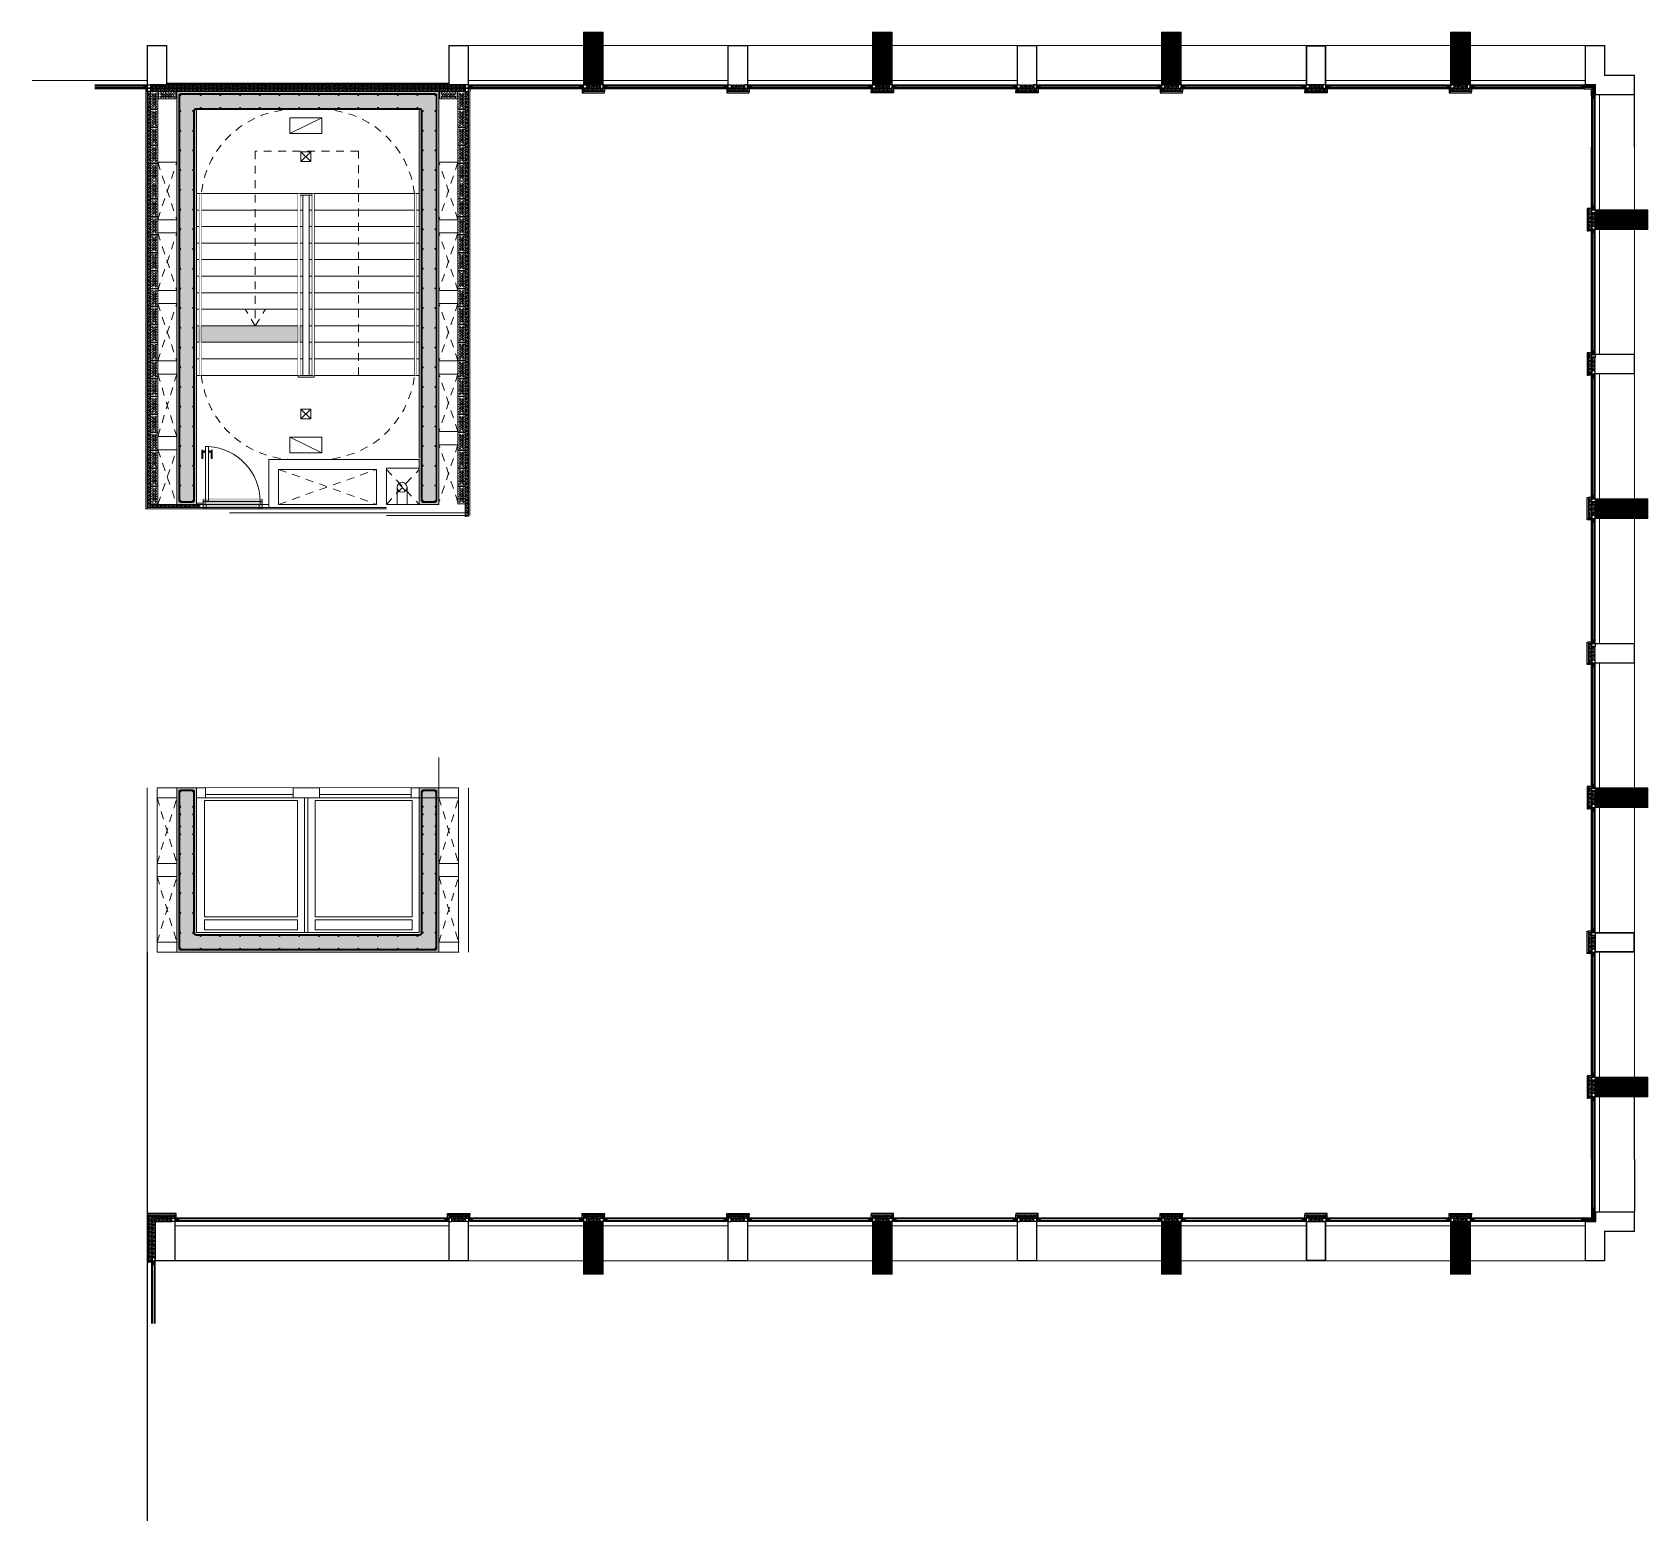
# Model space of a CAD drawing. Header units: metres. Extents: x -175 to 101, y -7 to 93.
# Drawn here: x -72.59 to -48, y 22.02 to 44.68 of the extents above; entities that cross this region are included whole.
import ezdxf

# ---------------------------------------------------------------- set-up
doc = ezdxf.new("R2010")
doc.units = ezdxf.units.M
doc.set_wipeout_variables(frame=1)
doc.linetypes.add('ACAD_ISO02W100', pattern=[15, 12, -3])
doc.linetypes.add('GESTRICHELT', pattern=[0.75, 0.5, -0.25])
for name, color, linetype, lineweight, transparency in [('DC_AISLAMIENTO', 14, 'Continuous', 9, 0.3), ('DC_ARMADURA', 251, 'Continuous', 9, 0.3), ('DC_SOMBREADO', 252, 'Continuous', 9, 0.4), ('DC_TRANSPARENTE', 251, 'Continuous', 9, 0.4), ('DG_DISCONTINUA', 252, 'ACAD_ISO02W100', 5, 0.6), ('DG_TRANSPARENTE', 251, 'Continuous', 9, 0.8)]:
    doc.layers.add(name, color=color, linetype=linetype, lineweight=lineweight, transparency=transparency)
for name, color, linetype, lineweight in [('DC_LINEA', 251, 'Continuous', 9), ('DG_CARPINTERÍA', 251, 'Continuous', 9), ('DG_MOBILIARIO', 252, 'Continuous', 9), ('DG_MURO', 251, 'Continuous', 0), ('DG_SOMBREADO', 251, 'Continuous', 5), ('I_BAJANTE', 250, 'Continuous', 9), ('I_ELECTRICIDAD', 32, 'Continuous', 9), ('I_INCENDIO', 12, 'Continuous', 15)]:
    doc.layers.add(name, color=color, linetype=linetype, lineweight=lineweight)
pattern_1 = [(45, (2441.5511178, 6260.1290218), (-0.00112253201513, 0.00112253201513), []), (135, (2441.5511178, 6260.1290218), (-0.00112253201513, -0.00112253201513), [])]

# ---------------------------------------------------------------- blocks, each defined once
blk = doc.blocks.new('PILAR DE ACERO HUECO')
at = {"layer": 'DC_SOMBREADO', "linetype": 'Continuous', "true_color": 0x000000, "transparency": 33554495}
h = blk.add_hatch(color=18, dxfattribs=at)
h.dxf.hatch_style = 1
h.paths.add_polyline_path([(-6242.969, 2491.357), (-6243.259, 2491.357), (-6243.259, 2490.762), (-6242.969, 2490.762)])
h.paths.add_polyline_path([(-6242.974, 2491.352), (-6242.974, 2490.767), (-6243.254, 2490.767), (-6243.254, 2491.352)], flags=16)
at = {"layer": 'DC_LINEA', "linetype": 'Continuous'}
for points in [[(-6243.259, 2490.762), (-6242.969, 2490.762), (-6242.969, 2491.357), (-6243.259, 2491.357)], [(-6243.254, 2490.767), (-6242.974, 2490.767), (-6242.974, 2491.352), (-6243.254, 2491.352)]]:
    blk.add_lwpolyline(points, close=True, dxfattribs=at)
blk = doc.blocks.new('AISLM1')
at = {"layer": 'DC_AISLAMIENTO'}
for p, q in [((-6235.44, 2491.68), (-6235.419, 2491.743)), ((-6235.417, 2491.743), (-6235.396, 2491.68))]:
    blk.add_line(p, q, dxfattribs=at)
for centre, start, end in [((-6235.44, 2491.749), 345.00002, 90.00002), ((-6235.418, 2491.674), 165.00006, 15.00001), ((-6235.395, 2491.749), 90.00002, 194.99999)]:
    blk.add_arc(centre, 0.0225, start, end, dxfattribs=at)
blk = doc.blocks.new('PILAR DE ACEROO')
at = {"layer": 'DC_SOMBREADO', "linetype": 'Continuous', "true_color": 0x000000, "transparency": 33554495}
h = blk.add_hatch(color=18, dxfattribs=at)
h.dxf.hatch_style = 1
h.paths.add_polyline_path([(-6241.055, 2490.254), (-6241.345, 2490.254), (-6241.345, 2489.459), (-6241.055, 2489.459)])
h.paths.add_polyline_path([(-6241.06, 2490.249), (-6241.06, 2489.464), (-6241.34, 2489.464), (-6241.34, 2490.249)], flags=16)
at = {"layer": 'DC_LINEA', "linetype": 'Continuous'}
for points in [[(-6241.345, 2489.459), (-6241.055, 2489.459), (-6241.055, 2490.254), (-6241.345, 2490.254)], [(-6241.34, 2489.464), (-6241.06, 2489.464), (-6241.06, 2490.249), (-6241.34, 2490.249)]]:
    blk.add_lwpolyline(points, close=True, dxfattribs=at)
blk = doc.blocks.new('PILAR')
at = {"layer": 'DC_ARMADURA'}
h = blk.add_hatch(color=256, dxfattribs=at)
edge = h.paths.add_edge_path()
edge.add_arc((-6240.68, 2491.311), 0.01, 0, 360)
h = blk.add_hatch(color=256, dxfattribs=at)
edge = h.paths.add_edge_path()
edge.add_arc((-6240.482, 2491.311), 0.01, 0, 360)
h = blk.add_hatch(color=256, dxfattribs=at)
edge = h.paths.add_edge_path()
edge.add_arc((-6240.68, 2491.064), 0.01, 0, 360)
h = blk.add_hatch(color=256, dxfattribs=at)
edge = h.paths.add_edge_path()
edge.add_arc((-6240.482, 2491.064), 0.01, 0, 360)
h = blk.add_hatch(color=256, dxfattribs=at)
edge = h.paths.add_edge_path()
edge.add_arc((-6240.68, 2490.855), 0.01, 0, 360)
h = blk.add_hatch(color=256, dxfattribs=at)
edge = h.paths.add_edge_path()
edge.add_arc((-6240.482, 2490.855), 0.01, 0, 360)
h = blk.add_hatch(color=256, dxfattribs=at)
edge = h.paths.add_edge_path()
edge.add_arc((-6240.68, 2490.608), 0.01, 0, 360)
h = blk.add_hatch(color=256, dxfattribs=at)
edge = h.paths.add_edge_path()
edge.add_arc((-6240.482, 2490.608), 0.01, 0, 360)
at = {"layer": 'DC_SOMBREADO', "linetype": 'Continuous', "true_color": 0x000000, "transparency": 33554495}
h = blk.add_hatch(dxfattribs=at)
h.set_pattern_fill('BRASS', color=18, scale=0.0025, angle=47)
h.set_pattern_definition([(47, (0.165137, -2.296176), (-0.011610240013, 0.010826723966), []), (47, (0.159331, -2.290762), (-0.011610240013, 0.010826723966), [0.0079375, -0.00396875])])
h.paths.add_polyline_path([(-6240.441, 2491.352), (-6240.721, 2491.352), (-6240.721, 2490.567), (-6240.441, 2490.567)])
at = {"layer": 'DC_ARMADURA'}
for p, q in [((-6240.69, 2490.843), (-6240.69, 2490.608)), ((-6240.472, 2490.608), (-6240.472, 2490.843)), ((-6240.68, 2490.598), (-6240.482, 2490.598))]:
    blk.add_line(p, q, dxfattribs=at)
for points in [[(-6240.696, 2490.608, 0.414214), (-6240.68, 2490.592), (-6240.482, 2490.592, 0.414214), (-6240.466, 2490.608), (-6240.466, 2491.311, 0.414214), (-6240.482, 2491.327), (-6240.68, 2491.327, 0.414214), (-6240.696, 2491.311)], [(-6240.472, 2491.311, 0.414214), (-6240.482, 2491.321), (-6240.68, 2491.321, 0.414214), (-6240.69, 2491.311), (-6240.69, 2490.855, 0.414214), (-6240.68, 2490.845), (-6240.482, 2490.845, 0.414214), (-6240.472, 2490.855)]]:
    blk.add_lwpolyline(points, format="xyb", close=True, dxfattribs=at)
for points in [[(-6240.472, 2491.077, 0.170404), (-6240.482, 2491.08), (-6240.68, 2491.08, 0.170404), (-6240.69, 2491.077)], [(-6240.472, 2491.064, 0.414214), (-6240.482, 2491.074), (-6240.68, 2491.074, 0.414214), (-6240.69, 2491.064)], [(-6240.696, 2490.855, 0.414214), (-6240.68, 2490.839), (-6240.482, 2490.839, 0.414214), (-6240.466, 2490.855)]]:
    blk.add_lwpolyline(points, format="xyb", dxfattribs=at)
for centre in [(-6240.68, 2491.311), (-6240.482, 2491.311), (-6240.68, 2491.064), (-6240.482, 2491.064), (-6240.68, 2490.855), (-6240.482, 2490.855), (-6240.68, 2490.608), (-6240.482, 2490.608)]:
    blk.add_circle(centre, 0.01, dxfattribs=at)
for centre, start, end in [((-6240.68, 2490.608), 180, 270), ((-6240.482, 2490.608), 270, 0)]:
    blk.add_arc(centre, 0.01, start, end, dxfattribs=at)
at = {"layer": 'DC_LINEA', "linetype": 'Continuous'}
for p, q in [((-6240.731, 2491.357), (-6240.431, 2491.357)), ((-6240.726, 2491.357), (-6240.726, 2491.357))]:
    blk.add_line(p, q, dxfattribs=at)
blk.add_lwpolyline([(-6240.731, 2491.357), (-6240.731, 2490.557), (-6240.431, 2490.557), (-6240.431, 2491.357)], dxfattribs=at)
blk.add_blockref('PILAR DE ACEROO', (0.618, 1.103), dxfattribs=at)
blk = doc.blocks.new('C70')
at = {"const_width": 2}
for points in [[(-35, 1), (-35, 29)], [(-33, 0), (-32, 0)], [(-30, 1), (-26, 1)], [(23, 0), (-24, 0)], [(29, 1), (25, 1)], [(32, 0), (31, 0)], [(33, 1), (33, 29)]]:
    blk.add_lwpolyline(points, dxfattribs=at)
for points in [[(-33, 0, -0.414214), (-35, 1)], [(-30, 1, 0.247529), (-31, 1, -0.247529), (-32, 0)], [(-24, 0, -0.247529), (-25, 1, 0.247529), (-26, 1)], [(23, 0, 0.247529), (24, 1, -0.247529), (25, 1)], [(29, 1, -0.247529), (30, 1, 0.247529), (31, 0)], [(32, 0, 0.414214), (33, 1)]]:
    blk.add_lwpolyline(points, format="xyb", dxfattribs=at)
blk = doc.blocks.new('VENT555')
for p, q in [((2383.405, 1578.135), (2383.405, 1578.128)), ((2383.405, 1578.126), (2383.405, 1578.116)), ((2383.405, 1578.114), (2383.405, 1578.103)), ((2383.405, 1578.102), (2383.405, 1578.092)), ((2383.405, 1578.09), (2383.405, 1578.083)), ((2383.408, 1578.125), (2383.408, 1578.083)), ((2383.425, 1578.125), (2383.425, 1578.083))]:
    blk.add_line(p, q)
at = {"layer": 'DC_LINEA', "color": 7, "lineweight": 0}
for p, q in [((2383.313, 1578.128), (2382.478, 1578.128)), ((2382.478, 1578.12), (2383.313, 1578.12)), ((2383.313, 1578.098), (2382.478, 1578.098)), ((2382.478, 1578.09), (2383.313, 1578.09)), ((2383.37, 1578.128), (2383.313, 1578.128)), ((2383.313, 1578.12), (2383.37, 1578.12)), ((2383.37, 1578.098), (2383.313, 1578.098)), ((2383.313, 1578.09), (2383.37, 1578.09)), ((2383.368, 1578.134), (2383.368, 1578.138)), ((2383.368, 1578.138), (2383.408, 1578.138)), ((2383.371, 1578.134), (2383.368, 1578.134)), ((2383.371, 1578.084), (2383.368, 1578.084)), ((2383.368, 1578.084), (2383.368, 1578.08)), ((2383.368, 1578.08), (2383.408, 1578.08)), ((2383.377, 1578.136), (2383.369, 1578.136)), ((2383.369, 1578.136), (2383.369, 1578.135)), ((2383.369, 1578.135), (2383.371, 1578.135)), ((2383.369, 1578.082), (2383.369, 1578.083)), ((2383.369, 1578.083), (2383.371, 1578.083)), ((2383.377, 1578.082), (2383.369, 1578.082)), ((2383.37, 1578.12), (2383.37, 1578.128)), ((2383.37, 1578.09), (2383.37, 1578.098)), ((2383.371, 1578.135), (2383.371, 1578.134)), ((2383.371, 1578.134), (2383.371, 1578.134)), ((2383.371, 1578.083), (2383.371, 1578.084)), ((2383.371, 1578.084), (2383.371, 1578.084)), ((2383.375, 1578.134), (2383.375, 1578.135)), ((2383.375, 1578.135), (2383.377, 1578.135)), ((2383.381, 1578.134), (2383.375, 1578.134)), ((2383.381, 1578.084), (2383.375, 1578.084)), ((2383.375, 1578.084), (2383.375, 1578.083)), ((2383.375, 1578.083), (2383.377, 1578.083)), ((2383.377, 1578.135), (2383.377, 1578.136)), ((2383.377, 1578.083), (2383.377, 1578.082)), ((2383.378, 1578.086), (2383.378, 1578.131)), ((2383.378, 1578.131), (2383.379, 1578.131)), ((2383.379, 1578.086), (2383.378, 1578.086)), ((2383.379, 1578.131), (2383.379, 1578.128)), ((2383.379, 1578.128), (2383.405, 1578.128)), ((2383.405, 1578.126), (2383.379, 1578.126)), ((2383.379, 1578.126), (2383.379, 1578.116)), ((2383.379, 1578.116), (2383.405, 1578.116)), ((2383.379, 1578.103), (2383.379, 1578.114)), ((2383.379, 1578.114), (2383.405, 1578.114)), ((2383.405, 1578.103), (2383.379, 1578.103)), ((2383.405, 1578.102), (2383.379, 1578.102)), ((2383.379, 1578.102), (2383.379, 1578.092)), ((2383.379, 1578.092), (2383.405, 1578.092)), ((2383.405, 1578.09), (2383.379, 1578.09)), ((2383.379, 1578.09), (2383.379, 1578.086)), ((2383.395, 1578.136), (2383.38, 1578.136)), ((2383.38, 1578.136), (2383.38, 1578.135)), ((2383.38, 1578.135), (2383.381, 1578.135)), ((2383.38, 1578.082), (2383.38, 1578.083)), ((2383.38, 1578.083), (2383.381, 1578.083)), ((2383.395, 1578.082), (2383.38, 1578.082)), ((2383.381, 1578.135), (2383.381, 1578.134)), ((2383.381, 1578.083), (2383.381, 1578.084)), ((2383.394, 1578.134), (2383.394, 1578.135)), ((2383.394, 1578.135), (2383.395, 1578.135)), ((2383.397, 1578.134), (2383.394, 1578.134)), ((2383.397, 1578.084), (2383.394, 1578.084)), ((2383.394, 1578.084), (2383.394, 1578.083)), ((2383.394, 1578.083), (2383.395, 1578.083)), ((2383.395, 1578.135), (2383.395, 1578.136)), ((2383.395, 1578.083), (2383.395, 1578.082)), ((2383.405, 1578.135), (2383.397, 1578.135)), ((2383.397, 1578.135), (2383.397, 1578.134)), ((2383.397, 1578.083), (2383.397, 1578.084)), ((2383.405, 1578.083), (2383.397, 1578.083)), ((2383.408, 1578.138), (2383.408, 1578.128)), ((2383.408, 1578.128), (2383.428, 1578.128)), ((2383.408, 1578.125), (2383.425, 1578.125)), ((2383.425, 1578.083), (2383.408, 1578.083)), ((2383.428, 1578.08), (2383.408, 1578.08))]:
    blk.add_line(p, q, dxfattribs=at)
at = {"layer": 'DC_LINEA', "color": 8, "lineweight": 0, "true_color": 0x767676}
for points in [[(2383.368, 1578.138), (2383.313, 1578.138), (2382.478, 1578.138)], [(2383.368, 1578.08), (2383.313, 1578.08), (2382.478, 1578.08)], [(2383.37, 1578.12), (2383.369, 1578.109), (2383.37, 1578.098)]]:
    blk.add_lwpolyline(points, dxfattribs=at)
at = {"layer": 'DC_LINEA', "color": 7, "lineweight": 0}
blk.add_lwpolyline([(2383.372, 1578.113), (2383.374, 1578.115), (2383.374, 1578.12), (2383.372, 1578.121), (2383.372, 1578.129), (2383.358, 1578.129), (2383.358, 1578.13), (2383.376, 1578.13), (2383.376, 1578.087), (2383.358, 1578.087), (2383.358, 1578.089), (2383.372, 1578.089), (2383.372, 1578.096), (2383.374, 1578.098), (2383.374, 1578.103), (2383.372, 1578.104)], close=True, dxfattribs=at)
at = {"layer": 'DC_LINEA', "color": 8, "lineweight": 5, "true_color": 0x767676}
blk.add_lwpolyline([(2383.372, 1578.13), (2383.373, 1578.13)], dxfattribs=at)
at = {"layer": 'DC_LINEA', "lineweight": 25}
for points in [[(2383.428, 1578.08), (2383.477, 1578.08), (2383.477, 1578.131), (2383.428, 1578.131)], [(2383.43, 1578.081), (2383.475, 1578.081), (2383.475, 1578.13), (2383.43, 1578.13)]]:
    blk.add_lwpolyline(points, close=True, dxfattribs=at)
blk = doc.blocks.new('alumbrado emerg')
at = {"layer": 'I_INCENDIO', "linetype": 'Continuous'}
blk.add_line((-4485.87, 2768.52), (-4483.8, 2769.54), dxfattribs=at)
blk.add_lwpolyline([(-4485.87, 2769.54), (-4483.8, 2769.54), (-4483.8, 2768.52), (-4485.87, 2768.52)], close=True, dxfattribs=at)
blk = doc.blocks.new('lum 1')
at = {"layer": 'I_ELECTRICIDAD'}
for p, q in [((1951.407, 1556.534), (1951.557, 1556.684)), ((1951.557, 1556.534), (1951.407, 1556.684))]:
    blk.add_line(p, q, dxfattribs=at)
blk.add_lwpolyline([(1951.407, 1556.534), (1951.557, 1556.534), (1951.557, 1556.684), (1951.407, 1556.684)], close=True, dxfattribs=at)
blk = doc.blocks.new('LADRILLITO')
at = {"lineweight": 0}
blk.add_lwpolyline([(2394.711, 1601.46), (2394.711, 1601.724), (2394.601, 1601.724), (2394.601, 1601.46)], close=True, dxfattribs=at)
at = {"color": 8, "lineweight": 0, "true_color": 0x767676}
for points in [[(2394.611, 1601.46), (2394.612, 1601.458), (2394.613, 1601.455), (2394.612, 1601.453), (2394.611, 1601.451)], [(2394.701, 1601.451), (2394.7, 1601.453), (2394.699, 1601.455), (2394.7, 1601.458), (2394.701, 1601.46)]]:
    blk.add_lwpolyline(points, dxfattribs=at)
at = {"layer": 'DG_TRANSPARENTE', "lineweight": 0}
for centre, radius in [((2394.63, 1601.691), 0.0134), ((2394.629, 1601.651), 0.0132), ((2394.629, 1601.612), 0.0132), ((2394.629, 1601.572), 0.0132), ((2394.656, 1601.671), 0.0134), ((2394.656, 1601.631), 0.0132), ((2394.656, 1601.592), 0.0132), ((2394.656, 1601.552), 0.0132), ((2394.683, 1601.691), 0.0134), ((2394.683, 1601.651), 0.0132), ((2394.683, 1601.612), 0.0132), ((2394.683, 1601.572), 0.0132), ((2394.629, 1601.532), 0.0132), ((2394.629, 1601.492), 0.0132), ((2394.656, 1601.513), 0.0132), ((2394.683, 1601.532), 0.0132), ((2394.683, 1601.492), 0.0132)]:
    blk.add_circle(centre, radius, dxfattribs=at)
blk = doc.blocks.new('CHORMIGON1')
at = {"layer": 'DC_LINEA', "transparency": 33554475}
h = blk.add_hatch(dxfattribs=at)
h.set_pattern_fill('AR-CONC', color=256, scale=0.0005, angle=45)
h.set_pattern_definition([(95, (-10.40542, 2.6197), (0.0700473252, 0.0587766897), [0.009525, -0.104775]), (40, (-10.40542, 2.6197), (-0.0800092266, 0.0550883643), [0.00762, -0.083820292]), (145.4514447, (-10.39958, 2.6246), (-0.0099618988, 0.113865051), [0.0080950044, -0.0890451223]), (91.1842, (-10.42338, 2.63766), (0.1107051216, 0.0809767064), [0.0142875, -0.1571625]), (141.6355576, (-10.41415, 2.64441), (-0.003543309, 0.171413382), [0.0121425116, -0.133567804]), (36.184151, (-10.42338, 2.63766), (-0.003543309, 0.171413382), [0.0114299835, -0.125729866]), (66, (-10.40991, 2.64215), (0.0897599897, 0.0174475745), [0.009525, -0.104775]), (11, (-10.40991, 2.64215), (-0.0432699633, 0.0869705966), [0.00762, -0.08382]), (116.451445, (-10.40243, 2.6436), (0.046490026, 0.1044181714), [0.0080950044, -0.0890449688]), (82.5, (-10.40542, 2.6197), (-0.02880273453, 0.03098670684), [0, -0.082804, 0, -0.08509, 0, -0.0841375]), (52.5, (-10.40542, 2.6197), (-0.01179486366, 0.05904350014), [0, -0.048514, 0, -0.080899, 0, -0.0320675]), (12.5, (-10.425445, 2.599673), (0.0499639315, 0.0459130978), [0, -0.03175, 0, -0.09906, 0, -0.131445]), (2.5, (-10.434425, 2.590693), (0.0433819522, 0.0613611964), [0, -0.041275, 0, -0.065786, 0, -0.093345])])
h.paths.add_polyline_path([(2429.262, 1602.913), (2425.272, 1602.913), (2425.272, 1596.631), (2425.572, 1596.631), (2425.572, 1602.663), (2428.962, 1602.663), (2428.962, 1597.333), (2428.962, 1596.631), (2429.262, 1596.631)])
at = {"layer": 'DG_TRANSPARENTE'}
for points in [[(2429.205, 1596.661), (2429.018, 1596.661, -0.414214), (2428.992, 1596.688), (2428.992, 1602.617, 0.414214), (2428.965, 1602.643), (2425.568, 1602.643, 0.414214), (2425.542, 1602.617), (2425.542, 1596.688, -0.414214), (2425.515, 1596.661), (2425.328, 1596.661, -0.414214), (2425.302, 1596.688), (2425.302, 1602.857, -0.414214), (2425.328, 1602.883), (2429.205, 1602.883, -0.414214), (2429.232, 1602.857), (2429.232, 1596.688, -0.414214)], [(2429.205, 1596.676), (2429.018, 1596.676, -0.414214), (2429.007, 1596.688), (2429.007, 1602.617, 0.414214), (2428.965, 1602.658), (2425.568, 1602.658, 0.414214), (2425.527, 1602.617), (2425.527, 1596.688, -0.414214), (2425.515, 1596.676), (2425.328, 1596.676, -0.414214), (2425.317, 1596.688), (2425.317, 1602.857, -0.414214), (2425.328, 1602.868), (2429.205, 1602.868, -0.414214), (2429.217, 1602.857), (2429.217, 1596.688, -0.414214)]]:
    blk.add_lwpolyline(points, format="xyb", close=True, dxfattribs=at)
for centre in [(2425.326, 1602.859), (2425.634, 1602.861), (2425.934, 1602.861), (2426.234, 1602.861), (2426.534, 1602.861), (2426.834, 1602.861), (2427.134, 1602.861), (2427.434, 1602.861), (2427.734, 1602.861), (2428.034, 1602.861), (2428.334, 1602.861), (2428.634, 1602.861), (2428.934, 1602.861), (2429.208, 1602.859), (2425.324, 1602.618), (2425.519, 1602.618), (2425.634, 1602.666), (2425.934, 1602.666), (2426.234, 1602.666), (2426.534, 1602.666), (2426.834, 1602.666), (2427.134, 1602.666), (2427.434, 1602.666), (2427.734, 1602.666), (2428.034, 1602.666), (2428.334, 1602.666), (2428.634, 1602.666), (2428.934, 1602.666), (2429.014, 1602.618), (2429.209, 1602.618), (2425.324, 1602.318), (2425.519, 1602.318), (2429.014, 1602.318), (2429.209, 1602.318), (2425.324, 1602.018), (2425.519, 1602.018), (2429.014, 1602.018), (2429.209, 1602.018), (2425.324, 1601.718), (2425.519, 1601.718), (2429.014, 1601.718), (2429.209, 1601.718), (2425.324, 1601.418), (2425.519, 1601.418), (2429.014, 1601.418), (2429.209, 1601.418), (2425.324, 1601.118), (2425.519, 1601.118), (2429.014, 1601.118), (2429.209, 1601.118), (2425.324, 1600.818), (2425.519, 1600.818), (2429.014, 1600.818), (2429.209, 1600.818), (2425.324, 1600.518), (2425.519, 1600.518), (2429.014, 1600.518), (2429.209, 1600.518), (2425.324, 1600.218), (2425.519, 1600.218), (2429.014, 1600.218), (2429.209, 1600.218), (2425.324, 1599.918), (2425.519, 1599.918), (2429.014, 1599.918), (2429.209, 1599.918), (2425.324, 1599.618), (2425.519, 1599.618), (2429.014, 1599.618), (2429.209, 1599.618), (2425.324, 1599.318), (2425.519, 1599.318), (2429.014, 1599.318), (2429.209, 1599.318), (2425.324, 1599.018), (2425.519, 1599.018), (2429.014, 1599.018), (2429.209, 1599.018), (2425.324, 1598.718), (2425.519, 1598.718), (2429.014, 1598.718), (2429.209, 1598.718), (2425.324, 1598.418), (2425.519, 1598.418), (2429.014, 1598.418), (2429.209, 1598.418), (2425.324, 1598.118), (2425.519, 1598.118), (2429.014, 1598.118), (2429.209, 1598.118), (2425.324, 1597.818), (2425.519, 1597.818), (2429.014, 1597.818), (2429.209, 1597.818), (2425.324, 1597.518), (2425.519, 1597.518), (2429.014, 1597.518), (2429.209, 1597.518), (2425.324, 1597.218), (2425.519, 1597.218), (2429.014, 1597.218), (2429.209, 1597.218), (2425.324, 1596.918), (2425.519, 1596.918), (2429.014, 1596.918), (2429.209, 1596.918), (2425.326, 1596.686), (2425.518, 1596.686), (2429.016, 1596.686), (2429.208, 1596.686)]:
    blk.add_circle(centre, 0.00744, dxfattribs=at)
blk = doc.blocks.new('PUERTA')
at = {"layer": 'DG_SOMBREADO', "true_color": 0xffffff, "transparency": 33554687}
h = blk.add_hatch(color=7, dxfattribs=at)
h.dxf.hatch_style = 1
h.paths.add_polyline_path([(-771.302, 2180.363), (-772.202, 2180.363), (-772.202, 2180.189), (-771.302, 2180.189)])
at = {"layer": 'DG_CARPINTERÍA', "linetype": 'Continuous', "transparency": 33554508}
blk.add_line((-772.202, 2180.314), (-771.302, 2180.314), dxfattribs=at)
at = {"layer": 'DG_MOBILIARIO'}
for p, q in [((-772.169, 2181.082), (-772.205, 2181.082)), ((-772.169, 2181.067), (-772.205, 2181.067)), ((-772.114, 2181.082), (-772.078, 2181.082)), ((-772.114, 2181.067), (-772.078, 2181.067)), ((-772.202, 2180.202), (-772.202, 2180.352)), ((-771.302, 2180.202), (-771.302, 2180.352))]:
    blk.add_line(p, q, dxfattribs=at)
for points in [[(-772.164, 2181.152), (-772.119, 2181.152), (-772.119, 2180.32), (-772.164, 2180.32)], [(-772.205, 2181.094), (-772.205, 2180.967), (-772.22, 2180.967), (-772.22, 2181.094)], [(-772.164, 2181.1), (-772.164, 2181.05), (-772.169, 2181.05), (-772.169, 2181.1)], [(-772.119, 2181.1), (-772.119, 2181.05), (-772.114, 2181.05), (-772.114, 2181.1)], [(-772.078, 2181.094), (-772.078, 2180.967), (-772.063, 2180.967), (-772.063, 2181.094)], [(-772.169, 2180.267), (-772.169, 2180.314), (-772.202, 2180.314), (-772.202, 2180.202), (-772.157, 2180.202), (-772.157, 2180.267)], [(-772.171, 2180.314), (-772.171, 2180.284), (-772.169, 2180.284), (-772.169, 2180.314)], [(-772.134, 2180.32), (-772.164, 2180.32), (-772.164, 2180.322), (-772.134, 2180.322)], [(-771.335, 2180.267), (-771.335, 2180.314), (-771.302, 2180.314), (-771.302, 2180.202), (-771.347, 2180.202), (-771.347, 2180.267)]]:
    blk.add_lwpolyline(points, close=True, dxfattribs=at)
blk.add_circle((-772.168, 2180.319), 0.006, dxfattribs=at)
blk.add_arc((-772.168, 2180.319), 0.833, 359.7006, 86.6034, dxfattribs=at)

msp = doc.modelspace()

# ---------------------------------------------------------------- hatches: boundary and pattern name
at = {"layer": 'DC_SOMBREADO', "transparency": 33554526}
h = msp.add_hatch(dxfattribs=at)
h.set_pattern_fill('NET', color=256, scale=0.0005, angle=45)
h.set_pattern_definition(pattern_1)
h.paths.add_polyline_path([(-63.9039, 43.7734), (-63.9049, 43.7734), (-63.9049, 43.8245), (-63.9039, 43.8245)])
h = msp.add_hatch(dxfattribs=at)
h.set_pattern_fill('NET', color=256, scale=0.0005, angle=45)
h.set_pattern_definition(pattern_1)
h.paths.add_polyline_path([(-61.7039, 43.7734), (-61.7049, 43.7734), (-61.7049, 43.8245), (-61.7039, 43.8245)])
h = msp.add_hatch(dxfattribs=at)
h.set_pattern_fill('NET', color=256, scale=0.0005, angle=45)
h.set_pattern_definition(pattern_1)
h.paths.add_polyline_path([(-59.8039, 43.7734), (-59.803, 43.7734), (-59.803, 43.8245), (-59.8039, 43.8245)])
h = msp.add_hatch(dxfattribs=at)
h.set_pattern_fill('NET', color=256, scale=0.0005, angle=45)
h.set_pattern_definition(pattern_1)
h.paths.add_polyline_path([(-57.6039, 43.7734), (-57.603, 43.7734), (-57.603, 43.8245), (-57.6039, 43.8245)])
h = msp.add_hatch(dxfattribs=at)
h.set_pattern_fill('NET', color=256, scale=0.0005, angle=45)
h.set_pattern_definition(pattern_1)
h.paths.add_polyline_path([(-55.1039, 43.7734), (-55.1049, 43.7734), (-55.1049, 43.8245), (-55.1039, 43.8245)])
h = msp.add_hatch(dxfattribs=at)
h.set_pattern_fill('NET', color=256, scale=0.0005, angle=45)
h.set_pattern_definition(pattern_1)
h.paths.add_polyline_path([(-53.2039, 43.7734), (-53.203, 43.7734), (-53.203, 43.8245), (-53.2039, 43.8245)])
h = msp.add_hatch(dxfattribs=at)
h.set_pattern_fill('NET', color=256, scale=0.0005, angle=45)
h.set_pattern_definition(pattern_1)
h.paths.add_polyline_path([(-50.7039, 43.7734), (-50.7049, 43.7734), (-50.7049, 43.8245), (-50.7039, 43.8245)])
h = msp.add_hatch(dxfattribs=at)
h.set_pattern_fill('NET', color=256, scale=0.0005, angle=45)
h.set_pattern_definition(pattern_1)
h.paths.add_polyline_path([(-48.906, 41.6755), (-48.906, 41.6765), (-48.855, 41.6765), (-48.855, 41.6755)])
h = msp.add_hatch(dxfattribs=at)
h.set_pattern_fill('NET', color=256, scale=0.0005, angle=45)
h.set_pattern_definition(pattern_1)
h.paths.add_polyline_path([(-48.906, 39.4755), (-48.906, 39.4765), (-48.855, 39.4765), (-48.855, 39.4755)])
h = msp.add_hatch(dxfattribs=at)
h.set_pattern_fill('NET', color=256, scale=0.0005, angle=45)
h.set_pattern_definition(pattern_1)
h.paths.add_polyline_path([(-48.906, 37.5755), (-48.906, 37.5745), (-48.855, 37.5745), (-48.855, 37.5755)])
h = msp.add_hatch(dxfattribs=at)
h.set_pattern_fill('NET', color=256, scale=0.0005, angle=45)
h.set_pattern_definition(pattern_1)
h.paths.add_polyline_path([(-48.906, 35.3755), (-48.906, 35.3745), (-48.855, 35.3745), (-48.855, 35.3755)])
h = msp.add_hatch(dxfattribs=at)
h.set_pattern_fill('NET', color=256, scale=0.0005, angle=45)
h.set_pattern_definition(pattern_1)
h.paths.add_polyline_path([(-48.906, 32.8755), (-48.906, 32.8765), (-48.855, 32.8765), (-48.855, 32.8755)])
h = msp.add_hatch(dxfattribs=at)
h.set_pattern_fill('NET', color=256, scale=0.0005, angle=45)
h.set_pattern_definition(pattern_1)
h.paths.add_polyline_path([(-48.906, 30.9755), (-48.906, 30.9745), (-48.855, 30.9745), (-48.855, 30.9755)])
h = msp.add_hatch(dxfattribs=at)
h.set_pattern_fill('NET', color=256, scale=0.0005, angle=45)
h.set_pattern_definition(pattern_1)
h.paths.add_polyline_path([(-48.906, 28.4755), (-48.906, 28.4765), (-48.855, 28.4765), (-48.855, 28.4755)])
h = msp.add_hatch(dxfattribs=at)
h.set_pattern_fill('NET', color=256, scale=0.0005, angle=45)
h.set_pattern_definition([(45, (2441.7011178, 6260.1290218), (-0.00112253201513, 0.00112253201513), []), (135, (2441.7011178, 6260.1290218), (-0.00112253201513, -0.00112253201513), [])])
h.paths.add_polyline_path([(-65.9539, 26.6776), (-65.9549, 26.6776), (-65.9549, 26.6266), (-65.9539, 26.6266)])
h = msp.add_hatch(dxfattribs=at)
h.set_pattern_fill('NET', color=256, scale=0.0005, angle=45)
h.set_pattern_definition(pattern_1)
h.paths.add_polyline_path([(-63.9039, 26.6776), (-63.9049, 26.6776), (-63.9049, 26.6266), (-63.9039, 26.6266)])
h = msp.add_hatch(dxfattribs=at)
h.set_pattern_fill('NET', color=256, scale=0.0005, angle=45)
h.set_pattern_definition(pattern_1)
h.paths.add_polyline_path([(-61.7039, 26.6776), (-61.7049, 26.6776), (-61.7049, 26.6266), (-61.7039, 26.6266)])
h = msp.add_hatch(dxfattribs=at)
h.set_pattern_fill('NET', color=256, scale=0.0005, angle=45)
h.set_pattern_definition(pattern_1)
h.paths.add_polyline_path([(-59.8039, 26.6776), (-59.803, 26.6776), (-59.803, 26.6266), (-59.8039, 26.6266)])
h = msp.add_hatch(dxfattribs=at)
h.set_pattern_fill('NET', color=256, scale=0.0005, angle=45)
h.set_pattern_definition(pattern_1)
h.paths.add_polyline_path([(-57.6039, 26.6776), (-57.603, 26.6776), (-57.603, 26.6266), (-57.6039, 26.6266)])
h = msp.add_hatch(dxfattribs=at)
h.set_pattern_fill('NET', color=256, scale=0.0005, angle=45)
h.set_pattern_definition(pattern_1)
h.paths.add_polyline_path([(-55.1039, 26.6776), (-55.1049, 26.6776), (-55.1049, 26.6266), (-55.1039, 26.6266)])
h = msp.add_hatch(dxfattribs=at)
h.set_pattern_fill('NET', color=256, scale=0.0005, angle=45)
h.set_pattern_definition(pattern_1)
h.paths.add_polyline_path([(-53.2039, 26.6776), (-53.203, 26.6776), (-53.203, 26.6266), (-53.2039, 26.6266)])
h = msp.add_hatch(dxfattribs=at)
h.set_pattern_fill('NET', color=256, scale=0.0005, angle=45)
h.set_pattern_definition(pattern_1)
h.paths.add_polyline_path([(-50.7039, 26.6776), (-50.7049, 26.6776), (-50.7049, 26.6266), (-50.7039, 26.6266)])

# ---------------------------------------------------------------- linework, layer by layer
for p, q in [((-70.8672, 43.8655), (-70.8672, 43.8723)), ((-70.8672, 43.8533), (-70.8672, 43.8639)), ((-70.8672, 43.8416), (-70.8672, 43.8522)), ((-70.8672, 43.8295), (-70.8672, 43.8401)), ((-70.8672, 43.821), (-70.8672, 43.8279)), ((-70.8639, 43.8306), (-70.8639, 43.8723)), ((-70.8472, 43.8306), (-70.8472, 43.8723)), ((-70.5439, 43.8755), (-70.7958, 43.8755)), ((-70.7958, 43.8245), (-70.5921, 43.8245)), ((-66.0039, 43.8245), (-70.5921, 43.8245)), ((-66.2539, 43.8955), (-70.5439, 43.8955)), ((-66.2539, 43.8755), (-70.5439, 43.8755)), ((-66.2539, 43.8755), (-66.0039, 43.8755)), ((-65.9507, 43.8306), (-65.9507, 43.8723)), ((-65.9339, 43.8306), (-65.9339, 43.8723)), ((-65.9307, 43.8655), (-65.9307, 43.8723)), ((-65.9307, 43.8533), (-65.9307, 43.8639)), ((-65.9307, 43.8416), (-65.9307, 43.8522)), ((-65.9307, 43.8295), (-65.9307, 43.8401)), ((-65.9307, 43.821), (-65.9307, 43.8279)), ((-64.1558, 43.8245), (-63.9521, 43.8245)), ((-61.9558, 43.8245), (-61.7521, 43.8245)), ((-59.5521, 43.8245), (-59.7558, 43.8245)), ((-57.3521, 43.8245), (-57.5558, 43.8245)), ((-55.3558, 43.8245), (-55.1521, 43.8245)), ((-52.9521, 43.8245), (-53.1558, 43.8245)), ((-50.9558, 43.8245), (-50.7521, 43.8245)), ((-48.9772, 43.8655), (-48.9772, 43.8723)), ((-48.9772, 43.8533), (-48.9772, 43.8639)), ((-48.9772, 43.8416), (-48.9772, 43.8522)), ((-48.9772, 43.8295), (-48.9772, 43.8401)), ((-48.9772, 43.821), (-48.9772, 43.8279)), ((-48.9739, 43.8397), (-48.9739, 43.8723)), ((-48.9572, 43.8397), (-48.9572, 43.8723)), ((-48.7989, 43.7305), (-48.7989, 43.8805)), ((-48.8584, 43.7023), (-48.8516, 43.7023)), ((-48.85, 43.7023), (-48.8394, 43.7023)), ((-48.8398, 43.7223), (-48.8072, 43.7223)), ((-48.8398, 43.7055), (-48.8072, 43.7055)), ((-48.8378, 43.7023), (-48.8272, 43.7023)), ((-48.8262, 43.7023), (-48.8156, 43.7023)), ((-48.814, 43.7023), (-48.8071, 43.7023)), ((-48.2039, 42.9255), (-48.2039, 43.7255)), ((-48.855, 41.9274), (-48.855, 41.7237)), ((-48.855, 39.7274), (-48.855, 39.5237)), ((-48.855, 37.3237), (-48.855, 37.5274)), ((-48.855, 35.1237), (-48.855, 35.3274)), ((-48.855, 33.1274), (-48.855, 32.9237)), ((-48.855, 30.7237), (-48.855, 30.9274)), ((-70.8439, 30.6755), (-70.8439, 22.0227)), ((-48.855, 28.7274), (-48.855, 28.5237)), ((-48.2039, 27.5255), (-48.2039, 28.4755)), ((-48.2039, 27.5255), (-48.2039, 26.7255)), ((-70.47, 26.6266), (-70.7729, 26.6266)), ((-70.7729, 26.6266), (-70.7729, 26.0237)), ((-70.7218, 26.5755), (-70.47, 26.5755)), ((-70.4186, 26.6204), (-70.4186, 26.5787)), ((-70.4018, 26.6204), (-70.4018, 26.5787)), ((-70.3986, 26.63), (-70.3986, 26.6231)), ((-70.3986, 26.6215), (-70.3986, 26.611)), ((-70.3986, 26.6094), (-70.3986, 26.5988)), ((-70.3986, 26.5977), (-70.3986, 26.5871)), ((-70.3986, 26.5856), (-70.3986, 26.5787)), ((-66.2058, 26.6266), (-66.0021, 26.6266)), ((-65.9507, 26.6204), (-65.9507, 26.5787)), ((-65.9339, 26.6204), (-65.9339, 26.5787)), ((-65.9307, 26.63), (-65.9307, 26.6231)), ((-65.9307, 26.6215), (-65.9307, 26.611)), ((-65.9307, 26.6094), (-65.9307, 26.5988)), ((-65.9307, 26.5977), (-65.9307, 26.5871)), ((-65.9307, 26.5856), (-65.9307, 26.5787)), ((-64.1558, 26.6266), (-63.9521, 26.6266)), ((-61.9558, 26.6266), (-61.7521, 26.6266)), ((-59.5521, 26.6266), (-59.7558, 26.6266)), ((-57.3521, 26.6266), (-57.5558, 26.6266)), ((-55.3558, 26.6266), (-55.1521, 26.6266)), ((-52.9521, 26.6266), (-53.1558, 26.6266)), ((-50.9558, 26.6266), (-50.7521, 26.6266)), ((-48.9772, 26.63), (-48.9772, 26.6231)), ((-48.9772, 26.6215), (-48.9772, 26.611)), ((-48.9772, 26.6094), (-48.9772, 26.5988)), ((-48.9772, 26.5977), (-48.9772, 26.5871)), ((-48.9772, 26.5856), (-48.9772, 26.5787)), ((-48.9739, 26.6114), (-48.9739, 26.5787)), ((-48.9572, 26.6114), (-48.9572, 26.5787)), ((-48.8584, 26.7487), (-48.8516, 26.7487)), ((-48.85, 26.7487), (-48.8394, 26.7487)), ((-48.8398, 26.7455), (-48.8072, 26.7455)), ((-48.8398, 26.7287), (-48.8072, 26.7287)), ((-48.8378, 26.7487), (-48.8272, 26.7487)), ((-48.8262, 26.7487), (-48.8156, 26.7487)), ((-48.814, 26.7487), (-48.8071, 26.7487)), ((-48.7989, 26.7205), (-48.7989, 26.5705)), ((-66.2539, 25.9755), (-70.4218, 25.9755))]:
    msp.add_line(p, q)
at = {"color": 0}
for p, q in [((-70.8591, 43.8227), (-70.8638, 43.8274)), ((-70.8638, 43.827), (-70.8634, 43.8274)), ((-70.8633, 43.8227), (-70.8586, 43.8274)), ((-70.8633, 43.8251), (-70.861, 43.8274)), ((-70.8615, 43.8227), (-70.8633, 43.8245)), ((-70.8567, 43.8227), (-70.8614, 43.8274)), ((-70.8609, 43.8227), (-70.8562, 43.8274)), ((-70.8543, 43.8227), (-70.859, 43.8274)), ((-70.8585, 43.8227), (-70.8541, 43.827)), ((-70.8546, 43.8254), (-70.8566, 43.8274)), ((-70.856, 43.8227), (-70.8545, 43.8242)), ((-70.854, 43.8272), (-70.8541, 43.8274)), ((-70.8539, 43.8272), (-70.8537, 43.8274)), ((-70.8494, 43.8227), (-70.8537, 43.827)), ((-70.8536, 43.8227), (-70.8489, 43.8274)), ((-70.8518, 43.8227), (-70.8534, 43.8242)), ((-70.8533, 43.8254), (-70.8513, 43.8274)), ((-70.847, 43.8227), (-70.8517, 43.8274)), ((-70.8512, 43.8227), (-70.8465, 43.8274)), ((-70.8446, 43.8227), (-70.8493, 43.8274)), ((-70.8488, 43.8227), (-70.8441, 43.8274)), ((-70.8446, 43.8251), (-70.8469, 43.8274)), ((-70.8463, 43.8227), (-70.8446, 43.8245)), ((-70.8441, 43.827), (-70.8445, 43.8274)), ((-65.9491, 43.8227), (-65.9538, 43.8274)), ((-65.9538, 43.827), (-65.9534, 43.8274)), ((-65.9533, 43.8227), (-65.9486, 43.8274)), ((-65.9533, 43.8251), (-65.951, 43.8274)), ((-65.9515, 43.8227), (-65.9533, 43.8245)), ((-65.9467, 43.8227), (-65.9514, 43.8274)), ((-65.9509, 43.8227), (-65.9462, 43.8274)), ((-65.9443, 43.8227), (-65.949, 43.8274)), ((-65.9485, 43.8227), (-65.9441, 43.827)), ((-65.9446, 43.8254), (-65.9466, 43.8274)), ((-65.946, 43.8227), (-65.9445, 43.8242)), ((-65.944, 43.8272), (-65.9442, 43.8274)), ((-65.9439, 43.8272), (-65.9437, 43.8274)), ((-65.9394, 43.8227), (-65.9437, 43.827)), ((-65.9436, 43.8227), (-65.9389, 43.8274)), ((-65.9418, 43.8227), (-65.9434, 43.8242)), ((-65.9433, 43.8254), (-65.9413, 43.8274)), ((-65.937, 43.8227), (-65.9417, 43.8274)), ((-65.9412, 43.8227), (-65.9365, 43.8274)), ((-65.9346, 43.8227), (-65.9393, 43.8274)), ((-65.9388, 43.8227), (-65.9341, 43.8274)), ((-65.9346, 43.8251), (-65.9369, 43.8274)), ((-65.9363, 43.8227), (-65.9346, 43.8245)), ((-65.9341, 43.827), (-65.9345, 43.8274)), ((-64.2191, 43.8227), (-64.2238, 43.8274)), ((-64.2238, 43.827), (-64.2234, 43.8274)), ((-64.2233, 43.8227), (-64.2186, 43.8274)), ((-64.2233, 43.8251), (-64.221, 43.8274)), ((-64.2215, 43.8227), (-64.2233, 43.8245)), ((-64.2167, 43.8227), (-64.2214, 43.8274)), ((-64.2209, 43.8227), (-64.2162, 43.8274)), ((-64.2143, 43.8227), (-64.219, 43.8274)), ((-64.2185, 43.8227), (-64.2141, 43.827)), ((-64.2146, 43.8254), (-64.2166, 43.8274)), ((-64.216, 43.8227), (-64.2145, 43.8242)), ((-64.214, 43.8272), (-64.2141, 43.8274)), ((-64.2139, 43.8272), (-64.2137, 43.8274)), ((-64.2094, 43.8227), (-64.2137, 43.827)), ((-64.2136, 43.8227), (-64.2089, 43.8274)), ((-64.2118, 43.8227), (-64.2134, 43.8242)), ((-64.2133, 43.8254), (-64.2113, 43.8274)), ((-64.207, 43.8227), (-64.2117, 43.8274)), ((-64.2112, 43.8227), (-64.2065, 43.8274)), ((-64.2046, 43.8227), (-64.2093, 43.8274)), ((-64.2088, 43.8227), (-64.2041, 43.8274)), ((-64.2046, 43.8251), (-64.2069, 43.8274)), ((-64.2063, 43.8227), (-64.2046, 43.8245)), ((-64.2041, 43.827), (-64.2045, 43.8274)), ((-63.8991, 43.8227), (-63.9038, 43.8274)), ((-63.9038, 43.827), (-63.9034, 43.8274)), ((-63.9033, 43.8227), (-63.8986, 43.8274)), ((-63.9033, 43.8251), (-63.901, 43.8274)), ((-63.9015, 43.8227), (-63.9033, 43.8245)), ((-63.8967, 43.8227), (-63.9014, 43.8274)), ((-63.9009, 43.8227), (-63.8962, 43.8274)), ((-63.8943, 43.8227), (-63.899, 43.8274)), ((-63.8985, 43.8227), (-63.8941, 43.827)), ((-63.8946, 43.8254), (-63.8966, 43.8274)), ((-63.896, 43.8227), (-63.8945, 43.8242)), ((-63.894, 43.8272), (-63.8942, 43.8274)), ((-63.8939, 43.8272), (-63.8937, 43.8274)), ((-63.8894, 43.8227), (-63.8937, 43.827)), ((-63.8936, 43.8227), (-63.8889, 43.8274)), ((-63.8918, 43.8227), (-63.8934, 43.8242)), ((-63.8933, 43.8254), (-63.8913, 43.8274)), ((-63.887, 43.8227), (-63.8917, 43.8274)), ((-63.8912, 43.8227), (-63.8865, 43.8274)), ((-63.8846, 43.8227), (-63.8893, 43.8274)), ((-63.8888, 43.8227), (-63.8841, 43.8274)), ((-63.8846, 43.8251), (-63.8869, 43.8274)), ((-63.8863, 43.8227), (-63.8846, 43.8245)), ((-63.8841, 43.827), (-63.8845, 43.8274)), ((-62.0191, 43.8227), (-62.0238, 43.8274)), ((-62.0238, 43.827), (-62.0234, 43.8274)), ((-62.0233, 43.8227), (-62.0186, 43.8274)), ((-62.0233, 43.8251), (-62.021, 43.8274)), ((-62.0215, 43.8227), (-62.0233, 43.8245)), ((-62.0167, 43.8227), (-62.0214, 43.8274)), ((-62.0209, 43.8227), (-62.0162, 43.8274)), ((-62.0143, 43.8227), (-62.019, 43.8274)), ((-62.0185, 43.8227), (-62.0141, 43.827)), ((-62.0146, 43.8254), (-62.0166, 43.8274)), ((-62.016, 43.8227), (-62.0145, 43.8242)), ((-62.014, 43.8272), (-62.0141, 43.8274)), ((-62.0139, 43.8272), (-62.0137, 43.8274)), ((-62.0094, 43.8227), (-62.0137, 43.827)), ((-62.0136, 43.8227), (-62.0089, 43.8274)), ((-62.0118, 43.8227), (-62.0134, 43.8242)), ((-62.0133, 43.8254), (-62.0113, 43.8274)), ((-62.007, 43.8227), (-62.0117, 43.8274)), ((-62.0112, 43.8227), (-62.0065, 43.8274)), ((-62.0046, 43.8227), (-62.0093, 43.8274)), ((-62.0088, 43.8227), (-62.0041, 43.8274)), ((-62.0046, 43.8251), (-62.0069, 43.8274)), ((-62.0063, 43.8227), (-62.0046, 43.8245)), ((-62.0041, 43.827), (-62.0045, 43.8274)), ((-61.6991, 43.8227), (-61.7038, 43.8274)), ((-61.7038, 43.827), (-61.7034, 43.8274)), ((-61.7033, 43.8227), (-61.6986, 43.8274)), ((-61.7033, 43.8251), (-61.701, 43.8274)), ((-61.7015, 43.8227), (-61.7033, 43.8245)), ((-61.6967, 43.8227), (-61.7014, 43.8274)), ((-61.7009, 43.8227), (-61.6962, 43.8274)), ((-61.6943, 43.8227), (-61.699, 43.8274)), ((-61.6985, 43.8227), (-61.6941, 43.827)), ((-61.6946, 43.8254), (-61.6966, 43.8274)), ((-61.696, 43.8227), (-61.6945, 43.8242)), ((-61.694, 43.8272), (-61.6942, 43.8274)), ((-61.6939, 43.8272), (-61.6937, 43.8274)), ((-61.6894, 43.8227), (-61.6937, 43.827)), ((-61.6936, 43.8227), (-61.6889, 43.8274)), ((-61.6918, 43.8227), (-61.6934, 43.8242)), ((-61.6933, 43.8254), (-61.6913, 43.8274)), ((-61.687, 43.8227), (-61.6917, 43.8274)), ((-61.6912, 43.8227), (-61.6865, 43.8274)), ((-61.6846, 43.8227), (-61.6893, 43.8274)), ((-61.6888, 43.8227), (-61.6841, 43.8274)), ((-61.6846, 43.8251), (-61.6869, 43.8274)), ((-61.6863, 43.8227), (-61.6846, 43.8245)), ((-61.6841, 43.827), (-61.6845, 43.8274)), ((-59.8191, 43.8227), (-59.8238, 43.8274)), ((-59.8238, 43.827), (-59.8234, 43.8274)), ((-59.8233, 43.8227), (-59.8186, 43.8274)), ((-59.8233, 43.8251), (-59.821, 43.8274)), ((-59.8215, 43.8227), (-59.8233, 43.8245)), ((-59.8167, 43.8227), (-59.8214, 43.8274)), ((-59.8209, 43.8227), (-59.8162, 43.8274)), ((-59.8143, 43.8227), (-59.819, 43.8274)), ((-59.8185, 43.8227), (-59.8141, 43.827)), ((-59.8146, 43.8254), (-59.8166, 43.8274)), ((-59.816, 43.8227), (-59.8145, 43.8242)), ((-59.814, 43.8272), (-59.8141, 43.8274)), ((-59.8139, 43.8272), (-59.8137, 43.8274)), ((-59.8094, 43.8227), (-59.8137, 43.827)), ((-59.8136, 43.8227), (-59.8089, 43.8274)), ((-59.8118, 43.8227), (-59.8134, 43.8242)), ((-59.8133, 43.8254), (-59.8113, 43.8274)), ((-59.807, 43.8227), (-59.8117, 43.8274)), ((-59.8112, 43.8227), (-59.8065, 43.8274)), ((-59.8046, 43.8227), (-59.8093, 43.8274)), ((-59.8088, 43.8227), (-59.8041, 43.8274)), ((-59.8046, 43.8251), (-59.8069, 43.8274)), ((-59.8063, 43.8227), (-59.8046, 43.8245)), ((-59.8041, 43.827), (-59.8045, 43.8274)), ((-59.4991, 43.8227), (-59.5038, 43.8274)), ((-59.5038, 43.827), (-59.5034, 43.8274)), ((-59.5033, 43.8227), (-59.4986, 43.8274)), ((-59.5033, 43.8251), (-59.501, 43.8274)), ((-59.5015, 43.8227), (-59.5033, 43.8245)), ((-59.4967, 43.8227), (-59.5014, 43.8274)), ((-59.5009, 43.8227), (-59.4962, 43.8274)), ((-59.4943, 43.8227), (-59.499, 43.8274)), ((-59.4985, 43.8227), (-59.4941, 43.827)), ((-59.4946, 43.8254), (-59.4966, 43.8274)), ((-59.496, 43.8227), (-59.4945, 43.8242)), ((-59.494, 43.8272), (-59.4942, 43.8274)), ((-59.4939, 43.8272), (-59.4937, 43.8274)), ((-59.4894, 43.8227), (-59.4937, 43.827)), ((-59.4936, 43.8227), (-59.4889, 43.8274)), ((-59.4918, 43.8227), (-59.4934, 43.8242)), ((-59.4933, 43.8254), (-59.4913, 43.8274)), ((-59.487, 43.8227), (-59.4917, 43.8274)), ((-59.4912, 43.8227), (-59.4865, 43.8274)), ((-59.4846, 43.8227), (-59.4893, 43.8274)), ((-59.4888, 43.8227), (-59.4841, 43.8274)), ((-59.4846, 43.8251), (-59.4869, 43.8274)), ((-59.4863, 43.8227), (-59.4846, 43.8245)), ((-59.4841, 43.827), (-59.4845, 43.8274)), ((-57.6191, 43.8227), (-57.6238, 43.8274)), ((-57.6238, 43.827), (-57.6234, 43.8274)), ((-57.6233, 43.8227), (-57.6186, 43.8274)), ((-57.6233, 43.8251), (-57.621, 43.8274)), ((-57.6215, 43.8227), (-57.6233, 43.8245)), ((-57.6167, 43.8227), (-57.6214, 43.8274)), ((-57.6209, 43.8227), (-57.6162, 43.8274)), ((-57.6143, 43.8227), (-57.619, 43.8274)), ((-57.6185, 43.8227), (-57.6141, 43.827)), ((-57.6146, 43.8254), (-57.6166, 43.8274)), ((-57.616, 43.8227), (-57.6145, 43.8242)), ((-57.614, 43.8272), (-57.6141, 43.8274)), ((-57.6139, 43.8272), (-57.6137, 43.8274)), ((-57.6094, 43.8227), (-57.6137, 43.827)), ((-57.6136, 43.8227), (-57.6089, 43.8274)), ((-57.6118, 43.8227), (-57.6134, 43.8242)), ((-57.6133, 43.8254), (-57.6113, 43.8274)), ((-57.607, 43.8227), (-57.6117, 43.8274)), ((-57.6112, 43.8227), (-57.6065, 43.8274)), ((-57.6046, 43.8227), (-57.6093, 43.8274)), ((-57.6088, 43.8227), (-57.6041, 43.8274)), ((-57.6046, 43.8251), (-57.6069, 43.8274)), ((-57.6063, 43.8227), (-57.6046, 43.8245)), ((-57.6041, 43.827), (-57.6045, 43.8274)), ((-57.2991, 43.8227), (-57.3038, 43.8274)), ((-57.3038, 43.827), (-57.3034, 43.8274)), ((-57.3033, 43.8227), (-57.2986, 43.8274)), ((-57.3033, 43.8251), (-57.301, 43.8274)), ((-57.3015, 43.8227), (-57.3033, 43.8245)), ((-57.2967, 43.8227), (-57.3014, 43.8274)), ((-57.3009, 43.8227), (-57.2962, 43.8274)), ((-57.2943, 43.8227), (-57.299, 43.8274)), ((-57.2985, 43.8227), (-57.2941, 43.827)), ((-57.2946, 43.8254), (-57.2966, 43.8274)), ((-57.296, 43.8227), (-57.2945, 43.8242)), ((-57.294, 43.8272), (-57.2942, 43.8274)), ((-57.2939, 43.8272), (-57.2937, 43.8274)), ((-57.2894, 43.8227), (-57.2937, 43.827)), ((-57.2936, 43.8227), (-57.2889, 43.8274)), ((-57.2918, 43.8227), (-57.2934, 43.8242)), ((-57.2933, 43.8254), (-57.2913, 43.8274)), ((-57.287, 43.8227), (-57.2917, 43.8274)), ((-57.2912, 43.8227), (-57.2865, 43.8274)), ((-57.2846, 43.8227), (-57.2893, 43.8274)), ((-57.2888, 43.8227), (-57.2841, 43.8274)), ((-57.2846, 43.8251), (-57.2869, 43.8274)), ((-57.2863, 43.8227), (-57.2846, 43.8245)), ((-57.2841, 43.827), (-57.2845, 43.8274)), ((-55.4191, 43.8227), (-55.4238, 43.8274)), ((-55.4238, 43.827), (-55.4234, 43.8274)), ((-55.4233, 43.8227), (-55.4186, 43.8274)), ((-55.4233, 43.8251), (-55.421, 43.8274)), ((-55.4215, 43.8227), (-55.4233, 43.8245)), ((-55.4167, 43.8227), (-55.4214, 43.8274)), ((-55.4209, 43.8227), (-55.4162, 43.8274)), ((-55.4143, 43.8227), (-55.419, 43.8274)), ((-55.4185, 43.8227), (-55.4141, 43.827)), ((-55.4146, 43.8254), (-55.4166, 43.8274)), ((-55.416, 43.8227), (-55.4145, 43.8242)), ((-55.414, 43.8272), (-55.4141, 43.8274)), ((-55.4139, 43.8272), (-55.4137, 43.8274)), ((-55.4094, 43.8227), (-55.4137, 43.827)), ((-55.4136, 43.8227), (-55.4089, 43.8274)), ((-55.4118, 43.8227), (-55.4134, 43.8242)), ((-55.4133, 43.8254), (-55.4113, 43.8274)), ((-55.407, 43.8227), (-55.4117, 43.8274)), ((-55.4112, 43.8227), (-55.4065, 43.8274)), ((-55.4046, 43.8227), (-55.4093, 43.8274)), ((-55.4088, 43.8227), (-55.4041, 43.8274)), ((-55.4046, 43.8251), (-55.4069, 43.8274)), ((-55.4063, 43.8227), (-55.4046, 43.8245)), ((-55.4041, 43.827), (-55.4045, 43.8274)), ((-55.0991, 43.8227), (-55.1038, 43.8274)), ((-55.1038, 43.827), (-55.1034, 43.8274)), ((-55.1033, 43.8227), (-55.0986, 43.8274)), ((-55.1033, 43.8251), (-55.101, 43.8274)), ((-55.1015, 43.8227), (-55.1033, 43.8245)), ((-55.0967, 43.8227), (-55.1014, 43.8274)), ((-55.1009, 43.8227), (-55.0962, 43.8274)), ((-55.0943, 43.8227), (-55.099, 43.8274)), ((-55.0985, 43.8227), (-55.0941, 43.827)), ((-55.0946, 43.8254), (-55.0966, 43.8274)), ((-55.096, 43.8227), (-55.0945, 43.8242)), ((-55.094, 43.8272), (-55.0942, 43.8274)), ((-55.0939, 43.8272), (-55.0937, 43.8274)), ((-55.0894, 43.8227), (-55.0937, 43.827)), ((-55.0936, 43.8227), (-55.0889, 43.8274)), ((-55.0918, 43.8227), (-55.0934, 43.8242)), ((-55.0933, 43.8254), (-55.0913, 43.8274)), ((-55.087, 43.8227), (-55.0917, 43.8274)), ((-55.0912, 43.8227), (-55.0865, 43.8274)), ((-55.0846, 43.8227), (-55.0893, 43.8274)), ((-55.0888, 43.8227), (-55.0841, 43.8274)), ((-55.0846, 43.8251), (-55.0869, 43.8274)), ((-55.0863, 43.8227), (-55.0846, 43.8245)), ((-55.0841, 43.827), (-55.0845, 43.8274)), ((-53.2191, 43.8227), (-53.2238, 43.8274)), ((-53.2238, 43.827), (-53.2234, 43.8274)), ((-53.2233, 43.8227), (-53.2186, 43.8274)), ((-53.2233, 43.8251), (-53.221, 43.8274)), ((-53.2215, 43.8227), (-53.2233, 43.8245)), ((-53.2167, 43.8227), (-53.2214, 43.8274)), ((-53.2209, 43.8227), (-53.2162, 43.8274)), ((-53.2143, 43.8227), (-53.219, 43.8274)), ((-53.2185, 43.8227), (-53.2141, 43.827)), ((-53.2146, 43.8254), (-53.2166, 43.8274)), ((-53.216, 43.8227), (-53.2145, 43.8242)), ((-53.214, 43.8272), (-53.2141, 43.8274)), ((-53.2139, 43.8272), (-53.2137, 43.8274)), ((-53.2094, 43.8227), (-53.2137, 43.827)), ((-53.2136, 43.8227), (-53.2089, 43.8274)), ((-53.2118, 43.8227), (-53.2134, 43.8242)), ((-53.2133, 43.8254), (-53.2113, 43.8274)), ((-53.207, 43.8227), (-53.2117, 43.8274)), ((-53.2112, 43.8227), (-53.2065, 43.8274)), ((-53.2046, 43.8227), (-53.2093, 43.8274)), ((-53.2088, 43.8227), (-53.2041, 43.8274)), ((-53.2046, 43.8251), (-53.2069, 43.8274)), ((-53.2063, 43.8227), (-53.2046, 43.8245)), ((-53.2041, 43.827), (-53.2045, 43.8274)), ((-52.8991, 43.8227), (-52.9038, 43.8274)), ((-52.9038, 43.827), (-52.9034, 43.8274)), ((-52.9033, 43.8227), (-52.8986, 43.8274)), ((-52.9033, 43.8251), (-52.901, 43.8274)), ((-52.9015, 43.8227), (-52.9033, 43.8245)), ((-52.8967, 43.8227), (-52.9014, 43.8274)), ((-52.9009, 43.8227), (-52.8962, 43.8274)), ((-52.8943, 43.8227), (-52.899, 43.8274)), ((-52.8985, 43.8227), (-52.8941, 43.827)), ((-52.8946, 43.8254), (-52.8966, 43.8274)), ((-52.896, 43.8227), (-52.8945, 43.8242)), ((-52.894, 43.8272), (-52.8942, 43.8274)), ((-52.8939, 43.8272), (-52.8937, 43.8274)), ((-52.8894, 43.8227), (-52.8937, 43.827)), ((-52.8936, 43.8227), (-52.8889, 43.8274)), ((-52.8918, 43.8227), (-52.8934, 43.8242)), ((-52.8933, 43.8254), (-52.8913, 43.8274)), ((-52.887, 43.8227), (-52.8917, 43.8274)), ((-52.8912, 43.8227), (-52.8865, 43.8274)), ((-52.8846, 43.8227), (-52.8893, 43.8274)), ((-52.8888, 43.8227), (-52.8841, 43.8274)), ((-52.8846, 43.8251), (-52.8869, 43.8274)), ((-52.8863, 43.8227), (-52.8846, 43.8245)), ((-52.8841, 43.827), (-52.8845, 43.8274)), ((-51.0191, 43.8227), (-51.0238, 43.8274)), ((-51.0238, 43.827), (-51.0234, 43.8274)), ((-51.0233, 43.8227), (-51.0186, 43.8274)), ((-51.0233, 43.8251), (-51.021, 43.8274)), ((-51.0215, 43.8227), (-51.0233, 43.8245)), ((-51.0167, 43.8227), (-51.0214, 43.8274)), ((-51.0209, 43.8227), (-51.0162, 43.8274)), ((-51.0143, 43.8227), (-51.019, 43.8274)), ((-51.0185, 43.8227), (-51.0141, 43.827)), ((-51.0146, 43.8254), (-51.0166, 43.8274)), ((-51.016, 43.8227), (-51.0145, 43.8242)), ((-51.014, 43.8272), (-51.0141, 43.8274)), ((-51.0139, 43.8272), (-51.0137, 43.8274)), ((-51.0094, 43.8227), (-51.0137, 43.827)), ((-51.0136, 43.8227), (-51.0089, 43.8274)), ((-51.0118, 43.8227), (-51.0134, 43.8242)), ((-51.0133, 43.8254), (-51.0113, 43.8274)), ((-51.007, 43.8227), (-51.0117, 43.8274)), ((-51.0112, 43.8227), (-51.0065, 43.8274)), ((-51.0046, 43.8227), (-51.0093, 43.8274)), ((-51.0088, 43.8227), (-51.0041, 43.8274)), ((-51.0046, 43.8251), (-51.0069, 43.8274)), ((-51.0063, 43.8227), (-51.0046, 43.8245)), ((-51.0041, 43.827), (-51.0045, 43.8274)), ((-50.6991, 43.8227), (-50.7038, 43.8274)), ((-50.7038, 43.827), (-50.7034, 43.8274)), ((-50.7033, 43.8227), (-50.6986, 43.8274)), ((-50.7033, 43.8251), (-50.701, 43.8274)), ((-50.7015, 43.8227), (-50.7033, 43.8245)), ((-50.6967, 43.8227), (-50.7014, 43.8274)), ((-50.7009, 43.8227), (-50.6962, 43.8274)), ((-50.6943, 43.8227), (-50.699, 43.8274)), ((-50.6985, 43.8227), (-50.6941, 43.827)), ((-50.6946, 43.8254), (-50.6966, 43.8274)), ((-50.696, 43.8227), (-50.6945, 43.8242)), ((-50.694, 43.8272), (-50.6942, 43.8274)), ((-50.6939, 43.8272), (-50.6937, 43.8274)), ((-50.6894, 43.8227), (-50.6937, 43.827)), ((-50.6936, 43.8227), (-50.6889, 43.8274)), ((-50.6918, 43.8227), (-50.6934, 43.8242)), ((-50.6933, 43.8254), (-50.6913, 43.8274)), ((-50.687, 43.8227), (-50.6917, 43.8274)), ((-50.6912, 43.8227), (-50.6865, 43.8274)), ((-50.6846, 43.8227), (-50.6893, 43.8274)), ((-50.6888, 43.8227), (-50.6841, 43.8274)), ((-50.6846, 43.8251), (-50.6869, 43.8274)), ((-50.6863, 43.8227), (-50.6846, 43.8245)), ((-50.6841, 43.827), (-50.6845, 43.8274)), ((-48.9697, 43.8328), (-48.9744, 43.8375)), ((-48.974, 43.8374), (-48.9744, 43.8371)), ((-48.9697, 43.8369), (-48.9744, 43.8323)), ((-48.9721, 43.8369), (-48.9744, 43.8347)), ((-48.9697, 43.8304), (-48.9744, 43.835)), ((-48.9697, 43.8345), (-48.9744, 43.8299)), ((-48.9697, 43.828), (-48.9744, 43.8326)), ((-48.9724, 43.8283), (-48.9744, 43.8302)), ((-48.9742, 43.8277), (-48.9744, 43.8278)), ((-48.9742, 43.8275), (-48.9744, 43.8274)), ((-48.9697, 43.8272), (-48.9744, 43.8226)), ((-48.9724, 43.827), (-48.9744, 43.825)), ((-48.9697, 43.8207), (-48.9744, 43.8253)), ((-48.9697, 43.8248), (-48.9744, 43.8202)), ((-48.9697, 43.8183), (-48.9744, 43.8229)), ((-48.9697, 43.8224), (-48.9744, 43.8178)), ((-48.9721, 43.8183), (-48.9744, 43.8205)), ((-48.974, 43.8178), (-48.9744, 43.8181)), ((-48.9697, 43.8321), (-48.974, 43.8278)), ((-48.9697, 43.8231), (-48.974, 43.8274)), ((-48.9697, 43.8352), (-48.9715, 43.837)), ((-48.9697, 43.82), (-48.9715, 43.8182)), ((-48.9697, 43.8297), (-48.9712, 43.8282)), ((-48.9697, 43.8255), (-48.9712, 43.827)), ((-48.857, 43.7098), (-48.8617, 43.7051)), ((-48.8617, 43.7054), (-48.8613, 43.7051)), ((-48.8594, 43.7098), (-48.8612, 43.708)), ((-48.8612, 43.7098), (-48.8565, 43.7051)), ((-48.8612, 43.7073), (-48.8589, 43.7051)), ((-48.8546, 43.7098), (-48.8593, 43.7051)), ((-48.8588, 43.7098), (-48.8541, 43.7051)), ((-48.8522, 43.7098), (-48.8569, 43.7051)), ((-48.8564, 43.7098), (-48.852, 43.7054)), ((-48.8525, 43.7071), (-48.8545, 43.7051)), ((-48.8539, 43.7098), (-48.8524, 43.7082)), ((-48.8519, 43.7052), (-48.852, 43.7051)), ((-48.8518, 43.7052), (-48.8516, 43.7051)), ((-48.8473, 43.7098), (-48.8516, 43.7054)), ((-48.8515, 43.7098), (-48.8468, 43.7051)), ((-48.8497, 43.7098), (-48.8513, 43.7082)), ((-48.8512, 43.7071), (-48.8492, 43.7051)), ((-48.8449, 43.7098), (-48.8496, 43.7051)), ((-48.8491, 43.7098), (-48.8444, 43.7051)), ((-48.8425, 43.7098), (-48.8472, 43.7051)), ((-48.8467, 43.7098), (-48.842, 43.7051)), ((-48.8425, 43.7073), (-48.8448, 43.7051)), ((-48.8442, 43.7098), (-48.8425, 43.708)), ((-48.842, 43.7054), (-48.8424, 43.7051)), ((-48.8568, 41.9907), (-48.8521, 41.9954)), ((-48.8568, 41.9931), (-48.855, 41.9949)), ((-48.8568, 41.9948), (-48.8521, 41.9902)), ((-48.8568, 41.9883), (-48.8521, 41.9929)), ((-48.8568, 41.9924), (-48.8521, 41.9878)), ((-48.8568, 41.9859), (-48.8521, 41.9905)), ((-48.8568, 41.99), (-48.8524, 41.9857)), ((-48.8568, 41.9876), (-48.8552, 41.9861)), ((-48.8568, 41.981), (-48.8524, 41.9853)), ((-48.8568, 41.9851), (-48.8521, 41.9805)), ((-48.8568, 41.9834), (-48.8552, 41.9849)), ((-48.8568, 41.9786), (-48.8521, 41.9832)), ((-48.8568, 41.9827), (-48.8521, 41.9781)), ((-48.8568, 41.9762), (-48.8521, 41.9808)), ((-48.8568, 41.9803), (-48.8521, 41.9757)), ((-48.8568, 41.9779), (-48.855, 41.9761)), ((-48.8543, 41.9948), (-48.8521, 41.9926)), ((-48.8543, 41.9762), (-48.8521, 41.9784)), ((-48.8541, 41.9862), (-48.8521, 41.9881)), ((-48.8541, 41.9849), (-48.8521, 41.9829)), ((-48.8524, 41.9953), (-48.8521, 41.995)), ((-48.8524, 41.9757), (-48.8521, 41.976)), ((-48.8522, 41.9856), (-48.8521, 41.9857)), ((-48.8522, 41.9854), (-48.8521, 41.9853)), ((-48.8568, 41.6707), (-48.8521, 41.6754)), ((-48.8568, 41.6731), (-48.855, 41.6749)), ((-48.8568, 41.6748), (-48.8521, 41.6702)), ((-48.8568, 41.6683), (-48.8521, 41.6729)), ((-48.8568, 41.6724), (-48.8521, 41.6678)), ((-48.8568, 41.6659), (-48.8521, 41.6705)), ((-48.8568, 41.67), (-48.8524, 41.6657)), ((-48.8568, 41.6676), (-48.8552, 41.6661)), ((-48.8568, 41.661), (-48.8524, 41.6653)), ((-48.8568, 41.6651), (-48.8521, 41.6605)), ((-48.8568, 41.6634), (-48.8552, 41.6649)), ((-48.8568, 41.6586), (-48.8521, 41.6632)), ((-48.8568, 41.6627), (-48.8521, 41.6581)), ((-48.8568, 41.6562), (-48.8521, 41.6608)), ((-48.8568, 41.6603), (-48.8521, 41.6557)), ((-48.8568, 41.6579), (-48.855, 41.6561)), ((-48.8543, 41.6748), (-48.8521, 41.6726)), ((-48.8543, 41.6562), (-48.8521, 41.6584)), ((-48.8541, 41.6662), (-48.8521, 41.6681)), ((-48.8541, 41.6649), (-48.8521, 41.6629)), ((-48.8524, 41.6753), (-48.8521, 41.675)), ((-48.8524, 41.6557), (-48.8521, 41.656)), ((-48.8522, 41.6656), (-48.8521, 41.6657)), ((-48.8522, 41.6654), (-48.8521, 41.6653)), ((-48.8568, 39.7907), (-48.8521, 39.7954)), ((-48.8568, 39.7931), (-48.855, 39.7949)), ((-48.8568, 39.7948), (-48.8521, 39.7902)), ((-48.8568, 39.7883), (-48.8521, 39.7929)), ((-48.8568, 39.7924), (-48.8521, 39.7878)), ((-48.8568, 39.7859), (-48.8521, 39.7905)), ((-48.8568, 39.79), (-48.8524, 39.7857)), ((-48.8568, 39.7876), (-48.8552, 39.7861)), ((-48.8568, 39.781), (-48.8524, 39.7853)), ((-48.8568, 39.7851), (-48.8521, 39.7805)), ((-48.8568, 39.7834), (-48.8552, 39.7849)), ((-48.8568, 39.7786), (-48.8521, 39.7832)), ((-48.8568, 39.7827), (-48.8521, 39.7781)), ((-48.8568, 39.7762), (-48.8521, 39.7808)), ((-48.8568, 39.7803), (-48.8521, 39.7757)), ((-48.8568, 39.7779), (-48.855, 39.7761)), ((-48.8543, 39.7948), (-48.8521, 39.7926)), ((-48.8543, 39.7762), (-48.8521, 39.7784)), ((-48.8541, 39.7862), (-48.8521, 39.7881)), ((-48.8541, 39.7849), (-48.8521, 39.7829)), ((-48.8524, 39.7953), (-48.8521, 39.795)), ((-48.8524, 39.7757), (-48.8521, 39.776)), ((-48.8522, 39.7856), (-48.8521, 39.7857)), ((-48.8522, 39.7854), (-48.8521, 39.7853)), ((-48.8568, 39.4707), (-48.8521, 39.4754)), ((-48.8568, 39.4731), (-48.855, 39.4749)), ((-48.8568, 39.4748), (-48.8521, 39.4702)), ((-48.8568, 39.4683), (-48.8521, 39.4729)), ((-48.8568, 39.4724), (-48.8521, 39.4678)), ((-48.8568, 39.4659), (-48.8521, 39.4705)), ((-48.8568, 39.47), (-48.8524, 39.4657)), ((-48.8568, 39.4676), (-48.8552, 39.4661)), ((-48.8568, 39.461), (-48.8524, 39.4653)), ((-48.8568, 39.4651), (-48.8521, 39.4605)), ((-48.8568, 39.4634), (-48.8552, 39.4649)), ((-48.8568, 39.4586), (-48.8521, 39.4632)), ((-48.8568, 39.4627), (-48.8521, 39.4581)), ((-48.8568, 39.4562), (-48.8521, 39.4608)), ((-48.8568, 39.4603), (-48.8521, 39.4557)), ((-48.8568, 39.4579), (-48.855, 39.4561)), ((-48.8543, 39.4748), (-48.8521, 39.4726)), ((-48.8543, 39.4562), (-48.8521, 39.4584)), ((-48.8541, 39.4662), (-48.8521, 39.4681)), ((-48.8541, 39.4649), (-48.8521, 39.4629)), ((-48.8524, 39.4753), (-48.8521, 39.475)), ((-48.8524, 39.4557), (-48.8521, 39.456)), ((-48.8522, 39.4656), (-48.8521, 39.4657)), ((-48.8522, 39.4654), (-48.8521, 39.4653)), ((-48.8568, 37.5907), (-48.8521, 37.5954)), ((-48.8568, 37.5931), (-48.855, 37.5949)), ((-48.8568, 37.5948), (-48.8521, 37.5902)), ((-48.8568, 37.5883), (-48.8521, 37.5929)), ((-48.8568, 37.5924), (-48.8521, 37.5878)), ((-48.8568, 37.5859), (-48.8521, 37.5905)), ((-48.8568, 37.59), (-48.8524, 37.5857)), ((-48.8568, 37.5876), (-48.8552, 37.5861)), ((-48.8568, 37.581), (-48.8524, 37.5853)), ((-48.8568, 37.5851), (-48.8521, 37.5805)), ((-48.8568, 37.5834), (-48.8552, 37.5849)), ((-48.8568, 37.5786), (-48.8521, 37.5832)), ((-48.8568, 37.5827), (-48.8521, 37.5781)), ((-48.8568, 37.5762), (-48.8521, 37.5808)), ((-48.8568, 37.5803), (-48.8521, 37.5757)), ((-48.8568, 37.5779), (-48.855, 37.5761)), ((-48.8543, 37.5948), (-48.8521, 37.5926)), ((-48.8543, 37.5762), (-48.8521, 37.5784)), ((-48.8541, 37.5862), (-48.8521, 37.5881)), ((-48.8541, 37.5849), (-48.8521, 37.5829)), ((-48.8524, 37.5953), (-48.8521, 37.595)), ((-48.8524, 37.5757), (-48.8521, 37.576)), ((-48.8522, 37.5856), (-48.8521, 37.5857)), ((-48.8522, 37.5854), (-48.8521, 37.5853)), ((-48.8568, 37.2707), (-48.8521, 37.2754)), ((-48.8568, 37.2731), (-48.855, 37.2749)), ((-48.8568, 37.2748), (-48.8521, 37.2702)), ((-48.8568, 37.2683), (-48.8521, 37.2729)), ((-48.8568, 37.2724), (-48.8521, 37.2678)), ((-48.8568, 37.2659), (-48.8521, 37.2705)), ((-48.8568, 37.27), (-48.8524, 37.2657)), ((-48.8568, 37.2676), (-48.8552, 37.2661)), ((-48.8568, 37.261), (-48.8524, 37.2653)), ((-48.8568, 37.2651), (-48.8521, 37.2605)), ((-48.8568, 37.2634), (-48.8552, 37.2649)), ((-48.8568, 37.2586), (-48.8521, 37.2632)), ((-48.8568, 37.2627), (-48.8521, 37.2581)), ((-48.8568, 37.2562), (-48.8521, 37.2608)), ((-48.8568, 37.2603), (-48.8521, 37.2557)), ((-48.8568, 37.2579), (-48.855, 37.2561)), ((-48.8543, 37.2748), (-48.8521, 37.2726)), ((-48.8543, 37.2562), (-48.8521, 37.2584)), ((-48.8541, 37.2662), (-48.8521, 37.2681)), ((-48.8541, 37.2649), (-48.8521, 37.2629)), ((-48.8524, 37.2753), (-48.8521, 37.275)), ((-48.8524, 37.2557), (-48.8521, 37.256)), ((-48.8522, 37.2656), (-48.8521, 37.2657)), ((-48.8522, 37.2654), (-48.8521, 37.2653)), ((-48.8568, 35.3907), (-48.8521, 35.3954)), ((-48.8568, 35.3931), (-48.855, 35.3949)), ((-48.8568, 35.3948), (-48.8521, 35.3902)), ((-48.8568, 35.3883), (-48.8521, 35.3929)), ((-48.8568, 35.3924), (-48.8521, 35.3878)), ((-48.8568, 35.3859), (-48.8521, 35.3905)), ((-48.8568, 35.39), (-48.8524, 35.3857)), ((-48.8568, 35.3876), (-48.8552, 35.3861)), ((-48.8568, 35.381), (-48.8524, 35.3853)), ((-48.8568, 35.3851), (-48.8521, 35.3805)), ((-48.8568, 35.3834), (-48.8552, 35.3849)), ((-48.8568, 35.3786), (-48.8521, 35.3832)), ((-48.8568, 35.3827), (-48.8521, 35.3781)), ((-48.8568, 35.3762), (-48.8521, 35.3808)), ((-48.8568, 35.3803), (-48.8521, 35.3757)), ((-48.8568, 35.3779), (-48.855, 35.3761)), ((-48.8543, 35.3948), (-48.8521, 35.3926)), ((-48.8543, 35.3762), (-48.8521, 35.3784)), ((-48.8541, 35.3862), (-48.8521, 35.3881)), ((-48.8541, 35.3849), (-48.8521, 35.3829)), ((-48.8524, 35.3953), (-48.8521, 35.395)), ((-48.8524, 35.3757), (-48.8521, 35.376)), ((-48.8522, 35.3856), (-48.8521, 35.3857)), ((-48.8522, 35.3854), (-48.8521, 35.3853)), ((-48.8568, 35.0707), (-48.8521, 35.0754)), ((-48.8568, 35.0731), (-48.855, 35.0749)), ((-48.8568, 35.0748), (-48.8521, 35.0702)), ((-48.8568, 35.0683), (-48.8521, 35.0729)), ((-48.8568, 35.0724), (-48.8521, 35.0678)), ((-48.8568, 35.0659), (-48.8521, 35.0705)), ((-48.8568, 35.07), (-48.8524, 35.0657)), ((-48.8568, 35.0676), (-48.8552, 35.0661)), ((-48.8568, 35.061), (-48.8524, 35.0653)), ((-48.8568, 35.0651), (-48.8521, 35.0605)), ((-48.8568, 35.0634), (-48.8552, 35.0649)), ((-48.8568, 35.0586), (-48.8521, 35.0632)), ((-48.8568, 35.0627), (-48.8521, 35.0581)), ((-48.8568, 35.0562), (-48.8521, 35.0608)), ((-48.8568, 35.0603), (-48.8521, 35.0557)), ((-48.8568, 35.0579), (-48.855, 35.0561)), ((-48.8543, 35.0748), (-48.8521, 35.0726)), ((-48.8543, 35.0562), (-48.8521, 35.0584)), ((-48.8541, 35.0662), (-48.8521, 35.0681)), ((-48.8541, 35.0649), (-48.8521, 35.0629)), ((-48.8524, 35.0753), (-48.8521, 35.075)), ((-48.8524, 35.0557), (-48.8521, 35.056)), ((-48.8522, 35.0656), (-48.8521, 35.0657)), ((-48.8522, 35.0654), (-48.8521, 35.0653)), ((-48.8568, 33.1907), (-48.8521, 33.1954)), ((-48.8568, 33.1931), (-48.855, 33.1949)), ((-48.8568, 33.1948), (-48.8521, 33.1902)), ((-48.8568, 33.1883), (-48.8521, 33.1929)), ((-48.8568, 33.1924), (-48.8521, 33.1878)), ((-48.8568, 33.1859), (-48.8521, 33.1905)), ((-48.8568, 33.19), (-48.8524, 33.1857)), ((-48.8568, 33.1876), (-48.8552, 33.1861)), ((-48.8568, 33.181), (-48.8524, 33.1853)), ((-48.8568, 33.1851), (-48.8521, 33.1805)), ((-48.8568, 33.1834), (-48.8552, 33.1849)), ((-48.8568, 33.1786), (-48.8521, 33.1832)), ((-48.8568, 33.1827), (-48.8521, 33.1781)), ((-48.8568, 33.1762), (-48.8521, 33.1808)), ((-48.8568, 33.1803), (-48.8521, 33.1757)), ((-48.8568, 33.1779), (-48.855, 33.1761)), ((-48.8543, 33.1948), (-48.8521, 33.1926)), ((-48.8543, 33.1762), (-48.8521, 33.1784)), ((-48.8541, 33.1862), (-48.8521, 33.1881)), ((-48.8541, 33.1849), (-48.8521, 33.1829)), ((-48.8524, 33.1953), (-48.8521, 33.195)), ((-48.8524, 33.1757), (-48.8521, 33.176)), ((-48.8522, 33.1856), (-48.8521, 33.1857)), ((-48.8522, 33.1854), (-48.8521, 33.1853)), ((-48.8568, 32.8707), (-48.8521, 32.8754)), ((-48.8568, 32.8731), (-48.855, 32.8749)), ((-48.8568, 32.8748), (-48.8521, 32.8702)), ((-48.8568, 32.8683), (-48.8521, 32.8729)), ((-48.8568, 32.8724), (-48.8521, 32.8678)), ((-48.8568, 32.8659), (-48.8521, 32.8705)), ((-48.8568, 32.87), (-48.8524, 32.8657)), ((-48.8568, 32.8676), (-48.8552, 32.8661)), ((-48.8568, 32.861), (-48.8524, 32.8653)), ((-48.8568, 32.8651), (-48.8521, 32.8605)), ((-48.8568, 32.8634), (-48.8552, 32.8649)), ((-48.8568, 32.8586), (-48.8521, 32.8632)), ((-48.8568, 32.8627), (-48.8521, 32.8581)), ((-48.8568, 32.8562), (-48.8521, 32.8608)), ((-48.8568, 32.8603), (-48.8521, 32.8557)), ((-48.8568, 32.8579), (-48.855, 32.8561)), ((-48.8543, 32.8748), (-48.8521, 32.8726)), ((-48.8543, 32.8562), (-48.8521, 32.8584)), ((-48.8541, 32.8662), (-48.8521, 32.8681)), ((-48.8541, 32.8649), (-48.8521, 32.8629)), ((-48.8524, 32.8753), (-48.8521, 32.875)), ((-48.8524, 32.8557), (-48.8521, 32.856)), ((-48.8522, 32.8656), (-48.8521, 32.8657)), ((-48.8522, 32.8654), (-48.8521, 32.8653)), ((-48.8568, 30.9907), (-48.8521, 30.9954)), ((-48.8568, 30.9931), (-48.855, 30.9949)), ((-48.8568, 30.9948), (-48.8521, 30.9902)), ((-48.8568, 30.9883), (-48.8521, 30.9929)), ((-48.8568, 30.9924), (-48.8521, 30.9878)), ((-48.8568, 30.9859), (-48.8521, 30.9905)), ((-48.8568, 30.99), (-48.8524, 30.9857)), ((-48.8568, 30.9876), (-48.8552, 30.9861)), ((-48.8568, 30.981), (-48.8524, 30.9853)), ((-48.8568, 30.9851), (-48.8521, 30.9805)), ((-48.8568, 30.9834), (-48.8552, 30.9849)), ((-48.8543, 30.9948), (-48.8521, 30.9926)), ((-48.8541, 30.9862), (-48.8521, 30.9881)), ((-48.8541, 30.9849), (-48.8521, 30.9829)), ((-48.8524, 30.9953), (-48.8521, 30.995)), ((-48.8522, 30.9856), (-48.8521, 30.9857)), ((-48.8522, 30.9854), (-48.8521, 30.9853)), ((-48.8568, 30.9786), (-48.8521, 30.9832)), ((-48.8568, 30.9827), (-48.8521, 30.9781)), ((-48.8568, 30.9762), (-48.8521, 30.9808)), ((-48.8568, 30.9803), (-48.8521, 30.9757)), ((-48.8568, 30.9779), (-48.855, 30.9761)), ((-48.8543, 30.9762), (-48.8521, 30.9784)), ((-48.8524, 30.9757), (-48.8521, 30.976)), ((-48.8568, 30.6707), (-48.8521, 30.6754)), ((-48.8568, 30.6731), (-48.855, 30.6749)), ((-48.8568, 30.6748), (-48.8521, 30.6702)), ((-48.8568, 30.6683), (-48.8521, 30.6729)), ((-48.8568, 30.6724), (-48.8521, 30.6678)), ((-48.8568, 30.6659), (-48.8521, 30.6705)), ((-48.8568, 30.67), (-48.8524, 30.6657)), ((-48.8568, 30.6676), (-48.8552, 30.6661)), ((-48.8568, 30.661), (-48.8524, 30.6653)), ((-48.8568, 30.6651), (-48.8521, 30.6605)), ((-48.8568, 30.6634), (-48.8552, 30.6649)), ((-48.8568, 30.6586), (-48.8521, 30.6632)), ((-48.8568, 30.6627), (-48.8521, 30.6581)), ((-48.8568, 30.6562), (-48.8521, 30.6608)), ((-48.8568, 30.6603), (-48.8521, 30.6557)), ((-48.8568, 30.6579), (-48.855, 30.6561)), ((-48.8543, 30.6748), (-48.8521, 30.6726)), ((-48.8543, 30.6562), (-48.8521, 30.6584)), ((-48.8541, 30.6662), (-48.8521, 30.6681)), ((-48.8541, 30.6649), (-48.8521, 30.6629)), ((-48.8524, 30.6753), (-48.8521, 30.675)), ((-48.8524, 30.6557), (-48.8521, 30.656)), ((-48.8522, 30.6656), (-48.8521, 30.6657)), ((-48.8522, 30.6654), (-48.8521, 30.6653)), ((-48.8568, 28.7907), (-48.8521, 28.7954)), ((-48.8568, 28.7931), (-48.855, 28.7949)), ((-48.8568, 28.7948), (-48.8521, 28.7902)), ((-48.8568, 28.7883), (-48.8521, 28.7929)), ((-48.8568, 28.7924), (-48.8521, 28.7878)), ((-48.8568, 28.7859), (-48.8521, 28.7905)), ((-48.8568, 28.79), (-48.8524, 28.7857)), ((-48.8568, 28.7876), (-48.8552, 28.7861)), ((-48.8568, 28.781), (-48.8524, 28.7853)), ((-48.8568, 28.7851), (-48.8521, 28.7805)), ((-48.8568, 28.7834), (-48.8552, 28.7849)), ((-48.8568, 28.7786), (-48.8521, 28.7832)), ((-48.8568, 28.7827), (-48.8521, 28.7781)), ((-48.8568, 28.7762), (-48.8521, 28.7808)), ((-48.8568, 28.7803), (-48.8521, 28.7757)), ((-48.8568, 28.7779), (-48.855, 28.7761)), ((-48.8543, 28.7948), (-48.8521, 28.7926)), ((-48.8543, 28.7762), (-48.8521, 28.7784)), ((-48.8541, 28.7862), (-48.8521, 28.7881)), ((-48.8541, 28.7849), (-48.8521, 28.7829)), ((-48.8524, 28.7953), (-48.8521, 28.795)), ((-48.8524, 28.7757), (-48.8521, 28.776)), ((-48.8522, 28.7856), (-48.8521, 28.7857)), ((-48.8522, 28.7854), (-48.8521, 28.7853)), ((-48.8568, 28.4707), (-48.8521, 28.4754)), ((-48.8568, 28.4731), (-48.855, 28.4749)), ((-48.8568, 28.4748), (-48.8521, 28.4702)), ((-48.8568, 28.4683), (-48.8521, 28.4729)), ((-48.8568, 28.4724), (-48.8521, 28.4678)), ((-48.8568, 28.4659), (-48.8521, 28.4705)), ((-48.8568, 28.47), (-48.8524, 28.4657)), ((-48.8568, 28.4676), (-48.8552, 28.4661)), ((-48.8568, 28.461), (-48.8524, 28.4653)), ((-48.8568, 28.4651), (-48.8521, 28.4605)), ((-48.8568, 28.4634), (-48.8552, 28.4649)), ((-48.8568, 28.4586), (-48.8521, 28.4632)), ((-48.8568, 28.4627), (-48.8521, 28.4581)), ((-48.8568, 28.4562), (-48.8521, 28.4608)), ((-48.8568, 28.4603), (-48.8521, 28.4557)), ((-48.8568, 28.4579), (-48.855, 28.4561)), ((-48.8543, 28.4748), (-48.8521, 28.4726)), ((-48.8543, 28.4562), (-48.8521, 28.4584)), ((-48.8541, 28.4662), (-48.8521, 28.4681)), ((-48.8541, 28.4649), (-48.8521, 28.4629)), ((-48.8524, 28.4753), (-48.8521, 28.475)), ((-48.8524, 28.4557), (-48.8521, 28.456)), ((-48.8522, 28.4656), (-48.8521, 28.4657)), ((-48.8522, 28.4654), (-48.8521, 28.4653)), ((-70.417, 26.6283), (-70.4217, 26.6237)), ((-70.4217, 26.624), (-70.4213, 26.6237)), ((-70.4194, 26.6283), (-70.4212, 26.6265)), ((-70.4212, 26.6283), (-70.4165, 26.6237)), ((-70.4212, 26.6259), (-70.4189, 26.6237)), ((-70.4146, 26.6283), (-70.4193, 26.6237)), ((-70.4188, 26.6283), (-70.4141, 26.6237)), ((-70.4122, 26.6283), (-70.4169, 26.6237)), ((-70.4164, 26.6283), (-70.412, 26.624)), ((-70.4125, 26.6256), (-70.4145, 26.6237)), ((-70.4139, 26.6283), (-70.4124, 26.6268)), ((-70.4119, 26.6238), (-70.4121, 26.6237)), ((-70.4118, 26.6238), (-70.4116, 26.6237)), ((-70.4073, 26.6283), (-70.4117, 26.624)), ((-70.4115, 26.6283), (-70.4068, 26.6237)), ((-70.4097, 26.6283), (-70.4113, 26.6268)), ((-70.4112, 26.6256), (-70.4092, 26.6237)), ((-70.4049, 26.6283), (-70.4096, 26.6237)), ((-70.4091, 26.6283), (-70.4044, 26.6237)), ((-70.4025, 26.6283), (-70.4072, 26.6237)), ((-70.4067, 26.6283), (-70.402, 26.6237)), ((-70.4025, 26.6259), (-70.4048, 26.6237)), ((-70.4043, 26.6283), (-70.4025, 26.6265)), ((-70.402, 26.624), (-70.4024, 26.6237)), ((-66.2691, 26.6283), (-66.2738, 26.6237)), ((-66.2738, 26.624), (-66.2734, 26.6237)), ((-66.2715, 26.6283), (-66.2733, 26.6265)), ((-66.2733, 26.6283), (-66.2686, 26.6237)), ((-66.2733, 26.6259), (-66.271, 26.6237)), ((-66.2667, 26.6283), (-66.2714, 26.6237)), ((-66.2709, 26.6283), (-66.2662, 26.6237)), ((-66.2643, 26.6283), (-66.269, 26.6237)), ((-66.2685, 26.6283), (-66.2641, 26.624)), ((-66.2646, 26.6256), (-66.2666, 26.6237)), ((-66.266, 26.6283), (-66.2645, 26.6268)), ((-66.264, 26.6238), (-66.2641, 26.6237)), ((-66.2639, 26.6238), (-66.2637, 26.6237)), ((-66.2594, 26.6283), (-66.2637, 26.624)), ((-66.2636, 26.6283), (-66.2589, 26.6237)), ((-66.2618, 26.6283), (-66.2634, 26.6268)), ((-66.2633, 26.6256), (-66.2613, 26.6237)), ((-66.257, 26.6283), (-66.2617, 26.6237)), ((-66.2612, 26.6283), (-66.2565, 26.6237)), ((-66.2546, 26.6283), (-66.2593, 26.6237)), ((-66.2588, 26.6283), (-66.2541, 26.6237)), ((-66.2546, 26.6259), (-66.2569, 26.6237)), ((-66.2563, 26.6283), (-66.2546, 26.6265)), ((-66.2541, 26.624), (-66.2545, 26.6237)), ((-65.9491, 26.6283), (-65.9538, 26.6237)), ((-65.9538, 26.624), (-65.9534, 26.6237)), ((-65.9515, 26.6283), (-65.9533, 26.6265)), ((-65.9533, 26.6283), (-65.9486, 26.6237)), ((-65.9533, 26.6259), (-65.951, 26.6237)), ((-65.9467, 26.6283), (-65.9514, 26.6237)), ((-65.9509, 26.6283), (-65.9462, 26.6237)), ((-65.9443, 26.6283), (-65.949, 26.6237)), ((-65.9485, 26.6283), (-65.9441, 26.624)), ((-65.9446, 26.6256), (-65.9466, 26.6237)), ((-65.946, 26.6283), (-65.9445, 26.6268)), ((-65.944, 26.6238), (-65.9442, 26.6237)), ((-65.9439, 26.6238), (-65.9437, 26.6237)), ((-65.9394, 26.6283), (-65.9437, 26.624)), ((-65.9436, 26.6283), (-65.9389, 26.6237)), ((-65.9418, 26.6283), (-65.9434, 26.6268)), ((-65.9433, 26.6256), (-65.9413, 26.6237)), ((-65.937, 26.6283), (-65.9417, 26.6237)), ((-65.9412, 26.6283), (-65.9365, 26.6237)), ((-65.9346, 26.6283), (-65.9393, 26.6237)), ((-65.9388, 26.6283), (-65.9341, 26.6237)), ((-65.9346, 26.6259), (-65.9369, 26.6237)), ((-65.9363, 26.6283), (-65.9346, 26.6265)), ((-65.9341, 26.624), (-65.9345, 26.6237)), ((-64.2191, 26.6283), (-64.2238, 26.6237)), ((-64.2238, 26.624), (-64.2234, 26.6237)), ((-64.2215, 26.6283), (-64.2233, 26.6265)), ((-64.2233, 26.6283), (-64.2186, 26.6237)), ((-64.2233, 26.6259), (-64.221, 26.6237)), ((-64.2167, 26.6283), (-64.2214, 26.6237)), ((-64.2209, 26.6283), (-64.2162, 26.6237)), ((-64.2143, 26.6283), (-64.219, 26.6237)), ((-64.2185, 26.6283), (-64.2141, 26.624)), ((-64.2146, 26.6256), (-64.2166, 26.6237)), ((-64.216, 26.6283), (-64.2145, 26.6268)), ((-64.214, 26.6238), (-64.2141, 26.6237)), ((-64.2139, 26.6238), (-64.2137, 26.6237)), ((-64.2094, 26.6283), (-64.2137, 26.624)), ((-64.2136, 26.6283), (-64.2089, 26.6237)), ((-64.2118, 26.6283), (-64.2134, 26.6268)), ((-64.2133, 26.6256), (-64.2113, 26.6237)), ((-64.207, 26.6283), (-64.2117, 26.6237)), ((-64.2112, 26.6283), (-64.2065, 26.6237)), ((-64.2046, 26.6283), (-64.2093, 26.6237)), ((-64.2088, 26.6283), (-64.2041, 26.6237)), ((-64.2046, 26.6259), (-64.2069, 26.6237)), ((-64.2063, 26.6283), (-64.2046, 26.6265)), ((-64.2041, 26.624), (-64.2045, 26.6237)), ((-63.8991, 26.6283), (-63.9038, 26.6237)), ((-63.9038, 26.624), (-63.9034, 26.6237)), ((-63.9015, 26.6283), (-63.9033, 26.6265)), ((-63.9033, 26.6283), (-63.8986, 26.6237)), ((-63.9033, 26.6259), (-63.901, 26.6237)), ((-63.8967, 26.6283), (-63.9014, 26.6237)), ((-63.9009, 26.6283), (-63.8962, 26.6237)), ((-63.8943, 26.6283), (-63.899, 26.6237)), ((-63.8985, 26.6283), (-63.8941, 26.624)), ((-63.8946, 26.6256), (-63.8966, 26.6237)), ((-63.896, 26.6283), (-63.8945, 26.6268)), ((-63.894, 26.6238), (-63.8942, 26.6237)), ((-63.8939, 26.6238), (-63.8937, 26.6237)), ((-63.8894, 26.6283), (-63.8937, 26.624)), ((-63.8936, 26.6283), (-63.8889, 26.6237)), ((-63.8918, 26.6283), (-63.8934, 26.6268)), ((-63.8933, 26.6256), (-63.8913, 26.6237)), ((-63.887, 26.6283), (-63.8917, 26.6237)), ((-63.8912, 26.6283), (-63.8865, 26.6237)), ((-63.8846, 26.6283), (-63.8893, 26.6237)), ((-63.8888, 26.6283), (-63.8841, 26.6237)), ((-63.8846, 26.6259), (-63.8869, 26.6237)), ((-63.8863, 26.6283), (-63.8846, 26.6265)), ((-63.8841, 26.624), (-63.8845, 26.6237)), ((-62.0191, 26.6283), (-62.0238, 26.6237)), ((-62.0238, 26.624), (-62.0234, 26.6237)), ((-62.0215, 26.6283), (-62.0233, 26.6265)), ((-62.0233, 26.6283), (-62.0186, 26.6237)), ((-62.0233, 26.6259), (-62.021, 26.6237)), ((-62.0167, 26.6283), (-62.0214, 26.6237)), ((-62.0209, 26.6283), (-62.0162, 26.6237)), ((-62.0143, 26.6283), (-62.019, 26.6237)), ((-62.0185, 26.6283), (-62.0141, 26.624)), ((-62.0146, 26.6256), (-62.0166, 26.6237)), ((-62.016, 26.6283), (-62.0145, 26.6268)), ((-62.014, 26.6238), (-62.0141, 26.6237)), ((-62.0139, 26.6238), (-62.0137, 26.6237)), ((-62.0094, 26.6283), (-62.0137, 26.624)), ((-62.0136, 26.6283), (-62.0089, 26.6237)), ((-62.0118, 26.6283), (-62.0134, 26.6268)), ((-62.0133, 26.6256), (-62.0113, 26.6237)), ((-62.007, 26.6283), (-62.0117, 26.6237)), ((-62.0112, 26.6283), (-62.0065, 26.6237)), ((-62.0046, 26.6283), (-62.0093, 26.6237)), ((-62.0088, 26.6283), (-62.0041, 26.6237)), ((-62.0046, 26.6259), (-62.0069, 26.6237)), ((-62.0063, 26.6283), (-62.0046, 26.6265)), ((-62.0041, 26.624), (-62.0045, 26.6237)), ((-61.6991, 26.6283), (-61.7038, 26.6237)), ((-61.7038, 26.624), (-61.7034, 26.6237)), ((-61.7015, 26.6283), (-61.7033, 26.6265)), ((-61.7033, 26.6283), (-61.6986, 26.6237)), ((-61.7033, 26.6259), (-61.701, 26.6237)), ((-61.6967, 26.6283), (-61.7014, 26.6237)), ((-61.7009, 26.6283), (-61.6962, 26.6237)), ((-61.6943, 26.6283), (-61.699, 26.6237)), ((-61.6985, 26.6283), (-61.6941, 26.624)), ((-61.6946, 26.6256), (-61.6966, 26.6237)), ((-61.696, 26.6283), (-61.6945, 26.6268)), ((-61.694, 26.6238), (-61.6942, 26.6237)), ((-61.6939, 26.6238), (-61.6937, 26.6237)), ((-61.6894, 26.6283), (-61.6937, 26.624)), ((-61.6936, 26.6283), (-61.6889, 26.6237)), ((-61.6918, 26.6283), (-61.6934, 26.6268)), ((-61.6933, 26.6256), (-61.6913, 26.6237)), ((-61.687, 26.6283), (-61.6917, 26.6237)), ((-61.6912, 26.6283), (-61.6865, 26.6237)), ((-61.6846, 26.6283), (-61.6893, 26.6237)), ((-61.6888, 26.6283), (-61.6841, 26.6237)), ((-61.6846, 26.6259), (-61.6869, 26.6237)), ((-61.6863, 26.6283), (-61.6846, 26.6265)), ((-61.6841, 26.624), (-61.6845, 26.6237)), ((-59.8191, 26.6283), (-59.8238, 26.6237)), ((-59.8238, 26.624), (-59.8234, 26.6237)), ((-59.8215, 26.6283), (-59.8233, 26.6265)), ((-59.8233, 26.6283), (-59.8186, 26.6237)), ((-59.8233, 26.6259), (-59.821, 26.6237)), ((-59.8167, 26.6283), (-59.8214, 26.6237)), ((-59.8209, 26.6283), (-59.8162, 26.6237)), ((-59.8143, 26.6283), (-59.819, 26.6237)), ((-59.8185, 26.6283), (-59.8141, 26.624)), ((-59.8146, 26.6256), (-59.8166, 26.6237)), ((-59.816, 26.6283), (-59.8145, 26.6268)), ((-59.814, 26.6238), (-59.8141, 26.6237)), ((-59.8139, 26.6238), (-59.8137, 26.6237)), ((-59.8094, 26.6283), (-59.8137, 26.624)), ((-59.8136, 26.6283), (-59.8089, 26.6237)), ((-59.8118, 26.6283), (-59.8134, 26.6268)), ((-59.8133, 26.6256), (-59.8113, 26.6237)), ((-59.807, 26.6283), (-59.8117, 26.6237)), ((-59.8112, 26.6283), (-59.8065, 26.6237)), ((-59.8046, 26.6283), (-59.8093, 26.6237)), ((-59.8088, 26.6283), (-59.8041, 26.6237)), ((-59.8046, 26.6259), (-59.8069, 26.6237)), ((-59.8063, 26.6283), (-59.8046, 26.6265)), ((-59.8041, 26.624), (-59.8045, 26.6237)), ((-59.4991, 26.6283), (-59.5038, 26.6237)), ((-59.5038, 26.624), (-59.5034, 26.6237)), ((-59.5015, 26.6283), (-59.5033, 26.6265)), ((-59.5033, 26.6283), (-59.4986, 26.6237)), ((-59.5033, 26.6259), (-59.501, 26.6237)), ((-59.4967, 26.6283), (-59.5014, 26.6237)), ((-59.5009, 26.6283), (-59.4962, 26.6237)), ((-59.4943, 26.6283), (-59.499, 26.6237)), ((-59.4985, 26.6283), (-59.4941, 26.624)), ((-59.4946, 26.6256), (-59.4966, 26.6237)), ((-59.496, 26.6283), (-59.4945, 26.6268)), ((-59.494, 26.6238), (-59.4942, 26.6237)), ((-59.4939, 26.6238), (-59.4937, 26.6237)), ((-59.4894, 26.6283), (-59.4937, 26.624)), ((-59.4936, 26.6283), (-59.4889, 26.6237)), ((-59.4918, 26.6283), (-59.4934, 26.6268)), ((-59.4933, 26.6256), (-59.4913, 26.6237)), ((-59.487, 26.6283), (-59.4917, 26.6237)), ((-59.4912, 26.6283), (-59.4865, 26.6237)), ((-59.4846, 26.6283), (-59.4893, 26.6237)), ((-59.4888, 26.6283), (-59.4841, 26.6237)), ((-59.4846, 26.6259), (-59.4869, 26.6237)), ((-59.4863, 26.6283), (-59.4846, 26.6265)), ((-59.4841, 26.624), (-59.4845, 26.6237)), ((-57.6191, 26.6283), (-57.6238, 26.6237)), ((-57.6238, 26.624), (-57.6234, 26.6237)), ((-57.6215, 26.6283), (-57.6233, 26.6265)), ((-57.6233, 26.6283), (-57.6186, 26.6237)), ((-57.6233, 26.6259), (-57.621, 26.6237)), ((-57.6167, 26.6283), (-57.6214, 26.6237)), ((-57.6209, 26.6283), (-57.6162, 26.6237)), ((-57.6143, 26.6283), (-57.619, 26.6237)), ((-57.6185, 26.6283), (-57.6141, 26.624)), ((-57.6146, 26.6256), (-57.6166, 26.6237)), ((-57.616, 26.6283), (-57.6145, 26.6268)), ((-57.614, 26.6238), (-57.6141, 26.6237)), ((-57.6139, 26.6238), (-57.6137, 26.6237)), ((-57.6094, 26.6283), (-57.6137, 26.624)), ((-57.6136, 26.6283), (-57.6089, 26.6237)), ((-57.6118, 26.6283), (-57.6134, 26.6268)), ((-57.6133, 26.6256), (-57.6113, 26.6237)), ((-57.607, 26.6283), (-57.6117, 26.6237)), ((-57.6112, 26.6283), (-57.6065, 26.6237)), ((-57.6046, 26.6283), (-57.6093, 26.6237)), ((-57.6088, 26.6283), (-57.6041, 26.6237)), ((-57.6046, 26.6259), (-57.6069, 26.6237)), ((-57.6063, 26.6283), (-57.6046, 26.6265)), ((-57.6041, 26.624), (-57.6045, 26.6237)), ((-57.2991, 26.6283), (-57.3038, 26.6237)), ((-57.3038, 26.624), (-57.3034, 26.6237)), ((-57.3015, 26.6283), (-57.3033, 26.6265)), ((-57.3033, 26.6283), (-57.2986, 26.6237)), ((-57.3033, 26.6259), (-57.301, 26.6237)), ((-57.2967, 26.6283), (-57.3014, 26.6237)), ((-57.3009, 26.6283), (-57.2962, 26.6237)), ((-57.2943, 26.6283), (-57.299, 26.6237)), ((-57.2985, 26.6283), (-57.2941, 26.624)), ((-57.2946, 26.6256), (-57.2966, 26.6237)), ((-57.296, 26.6283), (-57.2945, 26.6268)), ((-57.294, 26.6238), (-57.2942, 26.6237)), ((-57.2939, 26.6238), (-57.2937, 26.6237)), ((-57.2894, 26.6283), (-57.2937, 26.624)), ((-57.2936, 26.6283), (-57.2889, 26.6237)), ((-57.2918, 26.6283), (-57.2934, 26.6268)), ((-57.2933, 26.6256), (-57.2913, 26.6237)), ((-57.287, 26.6283), (-57.2917, 26.6237)), ((-57.2912, 26.6283), (-57.2865, 26.6237)), ((-57.2846, 26.6283), (-57.2893, 26.6237)), ((-57.2888, 26.6283), (-57.2841, 26.6237)), ((-57.2846, 26.6259), (-57.2869, 26.6237)), ((-57.2863, 26.6283), (-57.2846, 26.6265)), ((-57.2841, 26.624), (-57.2845, 26.6237)), ((-55.4191, 26.6283), (-55.4238, 26.6237)), ((-55.4238, 26.624), (-55.4234, 26.6237)), ((-55.4215, 26.6283), (-55.4233, 26.6265)), ((-55.4233, 26.6283), (-55.4186, 26.6237)), ((-55.4233, 26.6259), (-55.421, 26.6237)), ((-55.4167, 26.6283), (-55.4214, 26.6237)), ((-55.4209, 26.6283), (-55.4162, 26.6237)), ((-55.4143, 26.6283), (-55.419, 26.6237)), ((-55.4185, 26.6283), (-55.4141, 26.624)), ((-55.4146, 26.6256), (-55.4166, 26.6237)), ((-55.416, 26.6283), (-55.4145, 26.6268)), ((-55.414, 26.6238), (-55.4141, 26.6237)), ((-55.4139, 26.6238), (-55.4137, 26.6237)), ((-55.4094, 26.6283), (-55.4137, 26.624)), ((-55.4136, 26.6283), (-55.4089, 26.6237)), ((-55.4118, 26.6283), (-55.4134, 26.6268)), ((-55.4133, 26.6256), (-55.4113, 26.6237)), ((-55.407, 26.6283), (-55.4117, 26.6237)), ((-55.4112, 26.6283), (-55.4065, 26.6237)), ((-55.4046, 26.6283), (-55.4093, 26.6237)), ((-55.4088, 26.6283), (-55.4041, 26.6237)), ((-55.4046, 26.6259), (-55.4069, 26.6237)), ((-55.4063, 26.6283), (-55.4046, 26.6265)), ((-55.4041, 26.624), (-55.4045, 26.6237)), ((-55.0991, 26.6283), (-55.1038, 26.6237)), ((-55.1038, 26.624), (-55.1034, 26.6237)), ((-55.1015, 26.6283), (-55.1033, 26.6265)), ((-55.1033, 26.6283), (-55.0986, 26.6237)), ((-55.1033, 26.6259), (-55.101, 26.6237)), ((-55.0967, 26.6283), (-55.1014, 26.6237)), ((-55.1009, 26.6283), (-55.0962, 26.6237)), ((-55.0943, 26.6283), (-55.099, 26.6237)), ((-55.0985, 26.6283), (-55.0941, 26.624)), ((-55.0946, 26.6256), (-55.0966, 26.6237)), ((-55.096, 26.6283), (-55.0945, 26.6268)), ((-55.094, 26.6238), (-55.0942, 26.6237)), ((-55.0939, 26.6238), (-55.0937, 26.6237)), ((-55.0894, 26.6283), (-55.0937, 26.624)), ((-55.0936, 26.6283), (-55.0889, 26.6237)), ((-55.0918, 26.6283), (-55.0934, 26.6268)), ((-55.0933, 26.6256), (-55.0913, 26.6237)), ((-55.087, 26.6283), (-55.0917, 26.6237)), ((-55.0912, 26.6283), (-55.0865, 26.6237)), ((-55.0846, 26.6283), (-55.0893, 26.6237)), ((-55.0888, 26.6283), (-55.0841, 26.6237)), ((-55.0846, 26.6259), (-55.0869, 26.6237)), ((-55.0863, 26.6283), (-55.0846, 26.6265)), ((-55.0841, 26.624), (-55.0845, 26.6237)), ((-53.2191, 26.6283), (-53.2238, 26.6237)), ((-53.2238, 26.624), (-53.2234, 26.6237)), ((-53.2215, 26.6283), (-53.2233, 26.6265)), ((-53.2233, 26.6283), (-53.2186, 26.6237)), ((-53.2233, 26.6259), (-53.221, 26.6237)), ((-53.2167, 26.6283), (-53.2214, 26.6237)), ((-53.2209, 26.6283), (-53.2162, 26.6237)), ((-53.2143, 26.6283), (-53.219, 26.6237)), ((-53.2185, 26.6283), (-53.2141, 26.624)), ((-53.2146, 26.6256), (-53.2166, 26.6237)), ((-53.216, 26.6283), (-53.2145, 26.6268)), ((-53.214, 26.6238), (-53.2141, 26.6237)), ((-53.2139, 26.6238), (-53.2137, 26.6237)), ((-53.2094, 26.6283), (-53.2137, 26.624)), ((-53.2136, 26.6283), (-53.2089, 26.6237)), ((-53.2118, 26.6283), (-53.2134, 26.6268)), ((-53.2133, 26.6256), (-53.2113, 26.6237)), ((-53.207, 26.6283), (-53.2117, 26.6237)), ((-53.2112, 26.6283), (-53.2065, 26.6237)), ((-53.2046, 26.6283), (-53.2093, 26.6237)), ((-53.2088, 26.6283), (-53.2041, 26.6237)), ((-53.2046, 26.6259), (-53.2069, 26.6237)), ((-53.2063, 26.6283), (-53.2046, 26.6265)), ((-53.2041, 26.624), (-53.2045, 26.6237)), ((-52.8991, 26.6283), (-52.9038, 26.6237)), ((-52.9038, 26.624), (-52.9034, 26.6237)), ((-52.9015, 26.6283), (-52.9033, 26.6265)), ((-52.9033, 26.6283), (-52.8986, 26.6237)), ((-52.9033, 26.6259), (-52.901, 26.6237)), ((-52.8967, 26.6283), (-52.9014, 26.6237)), ((-52.9009, 26.6283), (-52.8962, 26.6237)), ((-52.8943, 26.6283), (-52.899, 26.6237)), ((-52.8985, 26.6283), (-52.8941, 26.624)), ((-52.8946, 26.6256), (-52.8966, 26.6237)), ((-52.896, 26.6283), (-52.8945, 26.6268)), ((-52.894, 26.6238), (-52.8942, 26.6237)), ((-52.8939, 26.6238), (-52.8937, 26.6237)), ((-52.8894, 26.6283), (-52.8937, 26.624)), ((-52.8936, 26.6283), (-52.8889, 26.6237)), ((-52.8918, 26.6283), (-52.8934, 26.6268)), ((-52.8933, 26.6256), (-52.8913, 26.6237)), ((-52.887, 26.6283), (-52.8917, 26.6237)), ((-52.8912, 26.6283), (-52.8865, 26.6237)), ((-52.8846, 26.6283), (-52.8893, 26.6237)), ((-52.8888, 26.6283), (-52.8841, 26.6237)), ((-52.8846, 26.6259), (-52.8869, 26.6237)), ((-52.8863, 26.6283), (-52.8846, 26.6265)), ((-52.8841, 26.624), (-52.8845, 26.6237)), ((-51.0191, 26.6283), (-51.0238, 26.6237)), ((-51.0238, 26.624), (-51.0234, 26.6237)), ((-51.0215, 26.6283), (-51.0233, 26.6265)), ((-51.0233, 26.6283), (-51.0186, 26.6237)), ((-51.0233, 26.6259), (-51.021, 26.6237)), ((-51.0167, 26.6283), (-51.0214, 26.6237)), ((-51.0209, 26.6283), (-51.0162, 26.6237)), ((-51.0143, 26.6283), (-51.019, 26.6237)), ((-51.0185, 26.6283), (-51.0141, 26.624)), ((-51.0146, 26.6256), (-51.0166, 26.6237)), ((-51.016, 26.6283), (-51.0145, 26.6268)), ((-51.014, 26.6238), (-51.0141, 26.6237)), ((-51.0139, 26.6238), (-51.0137, 26.6237)), ((-51.0094, 26.6283), (-51.0137, 26.624)), ((-51.0136, 26.6283), (-51.0089, 26.6237)), ((-51.0118, 26.6283), (-51.0134, 26.6268)), ((-51.0133, 26.6256), (-51.0113, 26.6237)), ((-51.007, 26.6283), (-51.0117, 26.6237)), ((-51.0112, 26.6283), (-51.0065, 26.6237)), ((-51.0046, 26.6283), (-51.0093, 26.6237)), ((-51.0088, 26.6283), (-51.0041, 26.6237)), ((-51.0046, 26.6259), (-51.0069, 26.6237)), ((-51.0063, 26.6283), (-51.0046, 26.6265)), ((-51.0041, 26.624), (-51.0045, 26.6237)), ((-50.6991, 26.6283), (-50.7038, 26.6237)), ((-50.7038, 26.624), (-50.7034, 26.6237)), ((-50.7015, 26.6283), (-50.7033, 26.6265)), ((-50.7033, 26.6283), (-50.6986, 26.6237)), ((-50.7033, 26.6259), (-50.701, 26.6237)), ((-50.6967, 26.6283), (-50.7014, 26.6237)), ((-50.7009, 26.6283), (-50.6962, 26.6237)), ((-50.6943, 26.6283), (-50.699, 26.6237)), ((-50.6985, 26.6283), (-50.6941, 26.624)), ((-50.6946, 26.6256), (-50.6966, 26.6237)), ((-50.696, 26.6283), (-50.6945, 26.6268)), ((-50.694, 26.6238), (-50.6942, 26.6237)), ((-50.6939, 26.6238), (-50.6937, 26.6237)), ((-50.6894, 26.6283), (-50.6937, 26.624)), ((-50.6936, 26.6283), (-50.6889, 26.6237)), ((-50.6918, 26.6283), (-50.6934, 26.6268)), ((-50.6933, 26.6256), (-50.6913, 26.6237)), ((-50.687, 26.6283), (-50.6917, 26.6237)), ((-50.6912, 26.6283), (-50.6865, 26.6237)), ((-50.6846, 26.6283), (-50.6893, 26.6237)), ((-50.6888, 26.6283), (-50.6841, 26.6237)), ((-50.6846, 26.6259), (-50.6869, 26.6237)), ((-50.6863, 26.6283), (-50.6846, 26.6265)), ((-50.6841, 26.624), (-50.6845, 26.6237)), ((-48.9697, 26.6286), (-48.9744, 26.6333)), ((-48.974, 26.6332), (-48.9744, 26.6329)), ((-48.9697, 26.6327), (-48.9744, 26.6281)), ((-48.9721, 26.6327), (-48.9744, 26.6305)), ((-48.9697, 26.6262), (-48.9744, 26.6308)), ((-48.9697, 26.6303), (-48.9744, 26.6257)), ((-48.9697, 26.6238), (-48.9744, 26.6284)), ((-48.9724, 26.6241), (-48.9744, 26.626)), ((-48.9742, 26.6235), (-48.9744, 26.6236)), ((-48.9742, 26.6233), (-48.9744, 26.6232)), ((-48.9697, 26.623), (-48.9744, 26.6184)), ((-48.9724, 26.6228), (-48.9744, 26.6208)), ((-48.9697, 26.6165), (-48.9744, 26.6211)), ((-48.9697, 26.6206), (-48.9744, 26.616)), ((-48.9697, 26.6141), (-48.9744, 26.6187)), ((-48.9697, 26.6182), (-48.9744, 26.6136)), ((-48.9721, 26.6141), (-48.9744, 26.6163)), ((-48.974, 26.6136), (-48.9744, 26.6139)), ((-48.9697, 26.6279), (-48.974, 26.6236)), ((-48.9697, 26.6189), (-48.974, 26.6232)), ((-48.9697, 26.631), (-48.9715, 26.6328)), ((-48.9697, 26.6158), (-48.9715, 26.614)), ((-48.9697, 26.6255), (-48.9712, 26.624)), ((-48.9697, 26.6213), (-48.9712, 26.6228)), ((-48.857, 26.7413), (-48.8617, 26.7459)), ((-48.8617, 26.7456), (-48.8613, 26.7459)), ((-48.8612, 26.7413), (-48.8565, 26.7459)), ((-48.8612, 26.7437), (-48.8589, 26.7459)), ((-48.8594, 26.7413), (-48.8612, 26.743)), ((-48.8546, 26.7413), (-48.8593, 26.7459)), ((-48.8588, 26.7413), (-48.8541, 26.7459)), ((-48.8522, 26.7413), (-48.8569, 26.7459)), ((-48.8564, 26.7413), (-48.852, 26.7456)), ((-48.8525, 26.744), (-48.8545, 26.7459)), ((-48.8539, 26.7413), (-48.8524, 26.7428)), ((-48.8519, 26.7458), (-48.852, 26.7459)), ((-48.8518, 26.7458), (-48.8516, 26.7459)), ((-48.8473, 26.7413), (-48.8516, 26.7456)), ((-48.8515, 26.7413), (-48.8468, 26.7459)), ((-48.8497, 26.7413), (-48.8513, 26.7428)), ((-48.8512, 26.744), (-48.8492, 26.7459)), ((-48.8449, 26.7413), (-48.8496, 26.7459)), ((-48.8491, 26.7413), (-48.8444, 26.7459)), ((-48.8425, 26.7413), (-48.8472, 26.7459)), ((-48.8467, 26.7413), (-48.842, 26.7459)), ((-48.8425, 26.7437), (-48.8448, 26.7459)), ((-48.8442, 26.7413), (-48.8425, 26.743)), ((-48.842, 26.7456), (-48.8424, 26.7459)), ((-70.7747, 25.9707), (-70.77, 25.9754)), ((-70.7747, 25.9731), (-70.7729, 25.9749)), ((-70.7747, 25.9748), (-70.77, 25.9702)), ((-70.7747, 25.9683), (-70.77, 25.9729)), ((-70.7747, 25.9724), (-70.77, 25.9678)), ((-70.7747, 25.9659), (-70.77, 25.9705)), ((-70.7747, 25.97), (-70.7703, 25.9657)), ((-70.7747, 25.9676), (-70.7731, 25.9661)), ((-70.7747, 25.961), (-70.7703, 25.9653)), ((-70.7747, 25.9651), (-70.77, 25.9605)), ((-70.7747, 25.9634), (-70.7731, 25.9649)), ((-70.7747, 25.9586), (-70.77, 25.9632)), ((-70.7747, 25.9627), (-70.77, 25.9581)), ((-70.7747, 25.9562), (-70.77, 25.9608)), ((-70.7747, 25.9603), (-70.77, 25.9557)), ((-70.7747, 25.9579), (-70.7729, 25.9561)), ((-70.7723, 25.9748), (-70.77, 25.9726)), ((-70.7723, 25.9562), (-70.77, 25.9584)), ((-70.772, 25.9662), (-70.77, 25.9681)), ((-70.772, 25.9649), (-70.77, 25.9629)), ((-70.7703, 25.9753), (-70.77, 25.975)), ((-70.7703, 25.9557), (-70.77, 25.956)), ((-70.7701, 25.9656), (-70.77, 25.9657)), ((-70.7701, 25.9654), (-70.77, 25.9653))]:
    msp.add_line(p, q, dxfattribs=at)
for points in [[(-70.8439, 43.8227), (-70.8439, 43.8274), (-70.8639, 43.8274), (-70.8639, 43.7734)], [(-65.9539, 43.8227), (-65.9539, 43.8274), (-65.9339, 43.8274), (-65.9339, 43.7734)]]:
    msp.add_lwpolyline(points)
for points in [[(-64.2039, 43.8274), (-64.2239, 43.8274), (-64.2239, 43.7734), (-64.2039, 43.7734)], [(-64.2239, 43.7534), (-63.8839, 43.7534), (-63.8839, 43.7734), (-64.2239, 43.7734)], [(-63.9039, 43.8274), (-63.8839, 43.8274), (-63.8839, 43.7734), (-63.9039, 43.7734)], [(-62.0039, 43.8274), (-62.0239, 43.8274), (-62.0239, 43.7734), (-62.0039, 43.7734)], [(-62.0239, 43.7534), (-61.6839, 43.7534), (-61.6839, 43.7734), (-62.0239, 43.7734)], [(-61.7039, 43.8274), (-61.6839, 43.8274), (-61.6839, 43.7734), (-61.7039, 43.7734)], [(-59.8039, 43.8274), (-59.8239, 43.8274), (-59.8239, 43.7734), (-59.8039, 43.7734)], [(-59.4839, 43.7534), (-59.8239, 43.7534), (-59.8239, 43.7734), (-59.4839, 43.7734)], [(-59.5039, 43.8274), (-59.4839, 43.8274), (-59.4839, 43.7734), (-59.5039, 43.7734)], [(-57.6039, 43.8274), (-57.6239, 43.8274), (-57.6239, 43.7734), (-57.6039, 43.7734)], [(-57.2839, 43.7534), (-57.6239, 43.7534), (-57.6239, 43.7734), (-57.2839, 43.7734)], [(-57.3039, 43.8274), (-57.2839, 43.8274), (-57.2839, 43.7734), (-57.3039, 43.7734)], [(-55.4039, 43.8274), (-55.4239, 43.8274), (-55.4239, 43.7734), (-55.4039, 43.7734)], [(-55.4239, 43.7534), (-55.0839, 43.7534), (-55.0839, 43.7734), (-55.4239, 43.7734)], [(-55.1039, 43.8274), (-55.0839, 43.8274), (-55.0839, 43.7734), (-55.1039, 43.7734)], [(-53.2039, 43.8274), (-53.2239, 43.8274), (-53.2239, 43.7734), (-53.2039, 43.7734)], [(-52.8839, 43.7534), (-53.2239, 43.7534), (-53.2239, 43.7734), (-52.8839, 43.7734)], [(-52.9039, 43.8274), (-52.8839, 43.8274), (-52.8839, 43.7734), (-52.9039, 43.7734)], [(-51.0039, 43.8274), (-51.0239, 43.8274), (-51.0239, 43.7734), (-51.0039, 43.7734)], [(-51.0239, 43.7534), (-50.6839, 43.7534), (-50.6839, 43.7734), (-51.0239, 43.7734)], [(-50.7039, 43.8274), (-50.6839, 43.8274), (-50.6839, 43.7734), (-50.7039, 43.7734)], [(-48.9697, 43.8176), (-48.8418, 43.8176), (-48.8418, 43.8376), (-48.9697, 43.8376)], [(-48.8618, 43.7098), (-48.8618, 43.8176), (-48.8418, 43.8176), (-48.8418, 43.7098)], [(-48.926, 41.9955), (-48.926, 41.6555), (-48.906, 41.6555), (-48.906, 41.9955)], [(-48.8521, 41.9755), (-48.8521, 41.9955), (-48.906, 41.9955), (-48.906, 41.9755)], [(-48.8521, 41.6755), (-48.8521, 41.6555), (-48.906, 41.6555), (-48.906, 41.6755)], [(-48.926, 39.7955), (-48.926, 39.4555), (-48.906, 39.4555), (-48.906, 39.7955)], [(-48.8521, 39.7755), (-48.8521, 39.7955), (-48.906, 39.7955), (-48.906, 39.7755)], [(-48.8521, 39.4755), (-48.8521, 39.4555), (-48.906, 39.4555), (-48.906, 39.4755)], [(-48.926, 37.2555), (-48.926, 37.5955), (-48.906, 37.5955), (-48.906, 37.2555)], [(-48.8521, 37.5755), (-48.8521, 37.5955), (-48.906, 37.5955), (-48.906, 37.5755)], [(-48.8521, 37.2755), (-48.8521, 37.2555), (-48.906, 37.2555), (-48.906, 37.2755)], [(-48.926, 35.0555), (-48.926, 35.3955), (-48.906, 35.3955), (-48.906, 35.0555)], [(-48.8521, 35.3755), (-48.8521, 35.3955), (-48.906, 35.3955), (-48.906, 35.3755)], [(-48.8521, 35.0755), (-48.8521, 35.0555), (-48.906, 35.0555), (-48.906, 35.0755)], [(-48.926, 33.1955), (-48.926, 32.8555), (-48.906, 32.8555), (-48.906, 33.1955)], [(-48.8521, 33.1755), (-48.8521, 33.1955), (-48.906, 33.1955), (-48.906, 33.1755)], [(-48.8521, 32.8755), (-48.8521, 32.8555), (-48.906, 32.8555), (-48.906, 32.8755)], [(-48.926, 30.6555), (-48.926, 30.9955), (-48.906, 30.9955), (-48.906, 30.6555)], [(-48.8521, 30.9755), (-48.8521, 30.9955), (-48.906, 30.9955), (-48.906, 30.9755)], [(-48.8521, 30.6755), (-48.8521, 30.6555), (-48.906, 30.6555), (-48.906, 30.6755)], [(-48.926, 28.7955), (-48.926, 28.4555), (-48.906, 28.4555), (-48.906, 28.7955)], [(-48.8521, 28.7755), (-48.8521, 28.7955), (-48.906, 28.7955), (-48.906, 28.7755)], [(-48.8521, 28.4755), (-48.8521, 28.4555), (-48.906, 28.4555), (-48.906, 28.4755)], [(-70.4018, 26.6976), (-70.8439, 26.6976), (-70.8439, 26.6776), (-70.4018, 26.6776)], [(-70.8439, 26.6776), (-70.8439, 25.9555), (-70.8239, 25.9555), (-70.8239, 26.6776)], [(-70.4218, 26.6237), (-70.4018, 26.6237), (-70.4018, 26.6776), (-70.4218, 26.6776)], [(-66.2739, 26.6976), (-65.9339, 26.6976), (-65.9339, 26.6776), (-66.2739, 26.6776)], [(-66.2539, 26.6237), (-66.2739, 26.6237), (-66.2739, 26.6776), (-66.2539, 26.6776)], [(-65.9539, 26.6237), (-65.9339, 26.6237), (-65.9339, 26.6776), (-65.9539, 26.6776)], [(-64.2239, 26.6976), (-63.8839, 26.6976), (-63.8839, 26.6776), (-64.2239, 26.6776)], [(-64.2039, 26.6237), (-64.2239, 26.6237), (-64.2239, 26.6776), (-64.2039, 26.6776)], [(-63.9039, 26.6237), (-63.8839, 26.6237), (-63.8839, 26.6776), (-63.9039, 26.6776)], [(-62.0239, 26.6976), (-61.6839, 26.6976), (-61.6839, 26.6776), (-62.0239, 26.6776)], [(-62.0039, 26.6237), (-62.0239, 26.6237), (-62.0239, 26.6776), (-62.0039, 26.6776)], [(-61.7039, 26.6237), (-61.6839, 26.6237), (-61.6839, 26.6776), (-61.7039, 26.6776)], [(-59.4839, 26.6976), (-59.8239, 26.6976), (-59.8239, 26.6776), (-59.4839, 26.6776)], [(-59.8039, 26.6237), (-59.8239, 26.6237), (-59.8239, 26.6776), (-59.8039, 26.6776)], [(-59.5039, 26.6237), (-59.4839, 26.6237), (-59.4839, 26.6776), (-59.5039, 26.6776)], [(-57.2839, 26.6976), (-57.6239, 26.6976), (-57.6239, 26.6776), (-57.2839, 26.6776)], [(-57.6039, 26.6237), (-57.6239, 26.6237), (-57.6239, 26.6776), (-57.6039, 26.6776)], [(-57.3039, 26.6237), (-57.2839, 26.6237), (-57.2839, 26.6776), (-57.3039, 26.6776)], [(-55.4239, 26.6976), (-55.0839, 26.6976), (-55.0839, 26.6776), (-55.4239, 26.6776)], [(-55.4039, 26.6237), (-55.4239, 26.6237), (-55.4239, 26.6776), (-55.4039, 26.6776)], [(-55.1039, 26.6237), (-55.0839, 26.6237), (-55.0839, 26.6776), (-55.1039, 26.6776)], [(-52.8839, 26.6976), (-53.2239, 26.6976), (-53.2239, 26.6776), (-52.8839, 26.6776)], [(-53.2039, 26.6237), (-53.2239, 26.6237), (-53.2239, 26.6776), (-53.2039, 26.6776)], [(-52.9039, 26.6237), (-52.8839, 26.6237), (-52.8839, 26.6776), (-52.9039, 26.6776)], [(-51.0239, 26.6976), (-50.6839, 26.6976), (-50.6839, 26.6776), (-51.0239, 26.6776)], [(-51.0039, 26.6237), (-51.0239, 26.6237), (-51.0239, 26.6776), (-51.0039, 26.6776)], [(-50.7039, 26.6237), (-50.6839, 26.6237), (-50.6839, 26.6776), (-50.7039, 26.6776)], [(-48.9697, 26.6334), (-48.8418, 26.6334), (-48.8418, 26.6134), (-48.9697, 26.6134)], [(-48.8618, 26.7413), (-48.8618, 26.6334), (-48.8418, 26.6334), (-48.8418, 26.7413)], [(-70.77, 25.9755), (-70.77, 25.9555), (-70.8239, 25.9555), (-70.8239, 25.9755)]]:
    msp.add_lwpolyline(points, close=True)
at = {"color": 8, "lineweight": 0, "true_color": 0x767676}
for points in [[(-70.3982, 43.7632), (-70.4001, 43.7618), (-70.4024, 43.7613), (-70.4052, 43.7618), (-70.4071, 43.7632)], [(-70.4071, 43.6732), (-70.4052, 43.6746), (-70.4024, 43.6751), (-70.4001, 43.6746), (-70.3982, 43.6732)], [(-66.3997, 43.7632), (-66.3978, 43.7618), (-66.3955, 43.7613), (-66.3927, 43.7618), (-66.3908, 43.7632)], [(-66.3908, 43.6732), (-66.3927, 43.6746), (-66.3955, 43.6751), (-66.3978, 43.6746), (-66.3997, 43.6732)]]:
    msp.add_lwpolyline(points, dxfattribs=at)
at = {"layer": 'DC_AISLAMIENTO'}
for p, q in [((-70.7943, 43.7857), (-70.7855, 43.8121)), ((-70.7911, 43.8367), (-70.7939, 43.8452)), ((-70.7818, 43.8631), (-70.7905, 43.8367)), ((-48.83, 43.8755), (-48.8329, 43.8745)), ((-48.8329, 43.8741), (-48.8129, 43.8674)), ((-70.8321, 37.4456), (-70.8057, 37.4543)), ((-70.821, 37.4413), (-70.8321, 37.445)), ((-70.7853, 26.6695), (-70.8097, 26.6776)), ((-48.8329, 26.577), (-48.8129, 26.5836)), ((-48.83, 26.5755), (-48.8329, 26.5765))]:
    msp.add_line(p, q, dxfattribs=at)
for centre, radius, start, end in [((-70.7908, 43.8655), 0.00937, 345.00006, 109.47003), ((-70.8002, 43.8343), 0.00937, 311.81165, 14.99999), ((-70.7946, 43.8145), 0.00937, 344.99999, 86.15099), ((-70.7852, 43.7832), 0.00937, 201.11232, 269.99998), ((-70.7814, 43.8343), 0.00937, 165.00002, 270.00002), ((-48.8347, 43.8672), 0.00711, 75.00001, 179.99998), ((-48.8347, 43.8814), 0.00711, 236.14784, 284.99998), ((-48.811, 43.8743), 0.00711, 254.99999, 9.7604), ((-70.8346, 37.4547), 0.00937, 180.00002, 284.99999), ((-70.8346, 37.4359), 0.00937, 75.00002, 144.93456), ((-70.8033, 37.4453), 0.00937, 334.81835, 105.00001), ((-70.8141, 26.6692), 0.00937, 116.45816, 180.00002), ((-70.7829, 26.6786), 0.00937, 255.00006, 353.98774), ((-48.8347, 26.5838), 0.00711, 180.00002, 284.99999), ((-48.8347, 26.5696), 0.00711, 75.00002, 123.85216), ((-48.811, 26.5767), 0.00711, 350.2396, 105.00001)]:
    msp.add_arc(centre, radius, start, end, dxfattribs=at)
at = {"layer": 'DC_LINEA', "linetype": 'Continuous'}
for p, q in [((-65.1539, 44.4755), (-65.9539, 44.4755)), ((-65.1539, 44.4755), (-64.2039, 44.4755)), ((-62.9539, 44.4755), (-63.9039, 44.4755)), ((-62.9539, 44.4755), (-62.0039, 44.4755)), ((-60.7539, 44.4755), (-61.7039, 44.4755)), ((-60.7539, 44.4755), (-59.8039, 44.4755)), ((-58.5539, 44.4755), (-59.5039, 44.4755)), ((-58.5539, 44.4755), (-57.6039, 44.4755)), ((-56.3539, 44.4755), (-57.3039, 44.4755)), ((-56.3539, 44.4755), (-55.4039, 44.4755)), ((-53.2039, 44.4755), (-55.1039, 44.4755)), ((-52.9039, 44.4755), (-51.0039, 44.4755)), ((-50.7039, 44.4755), (-48.9539, 44.4755)), ((-70.8639, 43.8227), (-70.8539, 43.8227)), ((-70.8439, 43.8227), (-70.8539, 43.8227)), ((-70.8439, 43.8227), (-70.8439, 43.7734)), ((-65.9539, 43.8227), (-65.9439, 43.8227)), ((-65.9539, 43.8227), (-65.9539, 43.7734)), ((-65.9339, 43.8227), (-65.9439, 43.8227)), ((-64.2239, 43.8227), (-64.2139, 43.8227)), ((-64.2039, 43.8227), (-64.2139, 43.8227)), ((-64.2064, 43.8274), (-64.2039, 43.8274)), ((-64.2039, 43.8227), (-64.2039, 43.7734)), ((-63.9049, 43.7734), (-63.9039, 43.7734)), ((-63.9039, 43.8227), (-63.8939, 43.8227)), ((-63.9039, 43.8227), (-63.9039, 43.7734)), ((-63.8839, 43.8227), (-63.8939, 43.8227)), ((-62.0239, 43.8227), (-62.0139, 43.8227)), ((-62.0039, 43.8227), (-62.0139, 43.8227)), ((-62.0064, 43.8274), (-62.0039, 43.8274)), ((-62.0039, 43.8227), (-62.0039, 43.7734)), ((-61.7049, 43.7734), (-61.7039, 43.7734)), ((-61.7039, 43.8227), (-61.6939, 43.8227)), ((-61.7039, 43.8227), (-61.7039, 43.7734)), ((-61.6839, 43.8227), (-61.6939, 43.8227)), ((-59.8239, 43.8227), (-59.8139, 43.8227)), ((-59.8039, 43.8227), (-59.8139, 43.8227)), ((-59.8039, 43.8227), (-59.8039, 43.7734)), ((-59.803, 43.7734), (-59.8039, 43.7734)), ((-59.5015, 43.8274), (-59.5039, 43.8274)), ((-59.5039, 43.8227), (-59.4939, 43.8227)), ((-59.5039, 43.8227), (-59.5039, 43.7734)), ((-59.4839, 43.8227), (-59.4939, 43.8227)), ((-57.6239, 43.8227), (-57.6139, 43.8227)), ((-57.6039, 43.8227), (-57.6139, 43.8227)), ((-57.6039, 43.8227), (-57.6039, 43.7734)), ((-57.603, 43.7734), (-57.6039, 43.7734)), ((-57.3015, 43.8274), (-57.3039, 43.8274)), ((-57.3039, 43.8227), (-57.2939, 43.8227)), ((-57.3039, 43.8227), (-57.3039, 43.7734)), ((-57.2839, 43.8227), (-57.2939, 43.8227)), ((-55.4239, 43.8227), (-55.4139, 43.8227)), ((-55.4039, 43.8227), (-55.4139, 43.8227)), ((-55.4064, 43.8274), (-55.4039, 43.8274)), ((-55.4039, 43.8227), (-55.4039, 43.7734)), ((-55.1049, 43.7734), (-55.1039, 43.7734)), ((-55.1039, 43.8227), (-55.0939, 43.8227)), ((-55.1039, 43.8227), (-55.1039, 43.7734)), ((-55.0839, 43.8227), (-55.0939, 43.8227)), ((-53.2239, 43.8227), (-53.2139, 43.8227)), ((-53.2039, 43.8227), (-53.2139, 43.8227)), ((-53.2039, 43.8227), (-53.2039, 43.7734)), ((-53.203, 43.7734), (-53.2039, 43.7734)), ((-52.9015, 43.8274), (-52.9039, 43.8274)), ((-52.9039, 43.8227), (-52.8939, 43.8227)), ((-52.9039, 43.8227), (-52.9039, 43.7734)), ((-52.8839, 43.8227), (-52.8939, 43.8227)), ((-51.0239, 43.8227), (-51.0139, 43.8227)), ((-51.0039, 43.8227), (-51.0139, 43.8227)), ((-51.0064, 43.8274), (-51.0039, 43.8274)), ((-51.0039, 43.8227), (-51.0039, 43.7734)), ((-50.7049, 43.7734), (-50.7039, 43.7734)), ((-50.7039, 43.8227), (-50.6939, 43.8227)), ((-50.7039, 43.8227), (-50.7039, 43.7734)), ((-50.6839, 43.8227), (-50.6939, 43.8227)), ((-48.9744, 43.8352), (-48.9744, 43.8376)), ((-48.9697, 43.8376), (-48.9697, 43.8276)), ((-48.9697, 43.8376), (-48.9114, 43.8376)), ((-48.9697, 43.8176), (-48.9697, 43.8276)), ((-48.7989, 43.8805), (-48.9489, 43.8805)), ((-48.8039, 43.7255), (-48.8039, 43.8755)), ((-48.8618, 43.7098), (-48.8518, 43.7098)), ((-48.8418, 43.7098), (-48.8518, 43.7098)), ((-48.8443, 43.7051), (-48.8418, 43.7051)), ((-48.8418, 43.7098), (-48.8418, 43.7681)), ((-48.2039, 42.9255), (-48.2039, 41.9755)), ((-48.8568, 41.9755), (-48.906, 41.9755)), ((-48.8568, 41.9955), (-48.8568, 41.9855)), ((-48.8568, 41.9755), (-48.8568, 41.9855)), ((-48.8521, 41.978), (-48.8521, 41.9755)), ((-48.906, 41.6765), (-48.906, 41.6755)), ((-48.8568, 41.6755), (-48.906, 41.6755)), ((-48.8568, 41.6755), (-48.8568, 41.6655)), ((-48.8568, 41.6555), (-48.8568, 41.6655)), ((-48.2039, 40.7255), (-48.2039, 41.6755)), ((-48.2039, 40.7255), (-48.2039, 39.7755)), ((-48.8568, 39.7755), (-48.906, 39.7755)), ((-48.8568, 39.7955), (-48.8568, 39.7855)), ((-48.8568, 39.7755), (-48.8568, 39.7855)), ((-48.8521, 39.778), (-48.8521, 39.7755)), ((-48.906, 39.4765), (-48.906, 39.4755)), ((-48.8568, 39.4755), (-48.906, 39.4755)), ((-48.8568, 39.4755), (-48.8568, 39.4655)), ((-48.8568, 39.4555), (-48.8568, 39.4655)), ((-48.2039, 38.5255), (-48.2039, 39.4755)), ((-48.2039, 38.5255), (-48.2039, 37.5755)), ((-69.9939, 37.5113), (-69.9939, 37.4913)), ((-48.906, 37.5745), (-48.906, 37.5755)), ((-48.8568, 37.5755), (-48.906, 37.5755)), ((-48.8568, 37.5955), (-48.8568, 37.5855)), ((-48.8568, 37.5755), (-48.8568, 37.5855)), ((-48.8568, 37.2755), (-48.906, 37.2755)), ((-48.8568, 37.2755), (-48.8568, 37.2655)), ((-48.8568, 37.2555), (-48.8568, 37.2655)), ((-48.8521, 37.2731), (-48.8521, 37.2755)), ((-48.2039, 36.3255), (-48.2039, 37.2755)), ((-48.2039, 36.3255), (-48.2039, 35.3755)), ((-48.906, 35.3745), (-48.906, 35.3755)), ((-48.8568, 35.3755), (-48.906, 35.3755)), ((-48.8568, 35.3955), (-48.8568, 35.3855)), ((-48.8568, 35.3755), (-48.8568, 35.3855)), ((-48.8568, 35.0755), (-48.906, 35.0755)), ((-48.8568, 35.0755), (-48.8568, 35.0655)), ((-48.8568, 35.0555), (-48.8568, 35.0655)), ((-48.8521, 35.0731), (-48.8521, 35.0755)), ((-48.2039, 34.1255), (-48.2039, 35.0755)), ((-48.2039, 34.1255), (-48.2039, 33.1755)), ((-66.404, 33.1755), (-66.404, 33.6408)), ((-48.8568, 33.1755), (-48.906, 33.1755)), ((-48.8568, 33.1955), (-48.8568, 33.1855)), ((-48.8568, 33.1755), (-48.8568, 33.1855)), ((-48.8521, 33.178), (-48.8521, 33.1755)), ((-48.906, 32.8765), (-48.906, 32.8755)), ((-48.8568, 32.8755), (-48.906, 32.8755)), ((-48.8568, 32.8755), (-48.8568, 32.8655)), ((-48.8568, 32.8555), (-48.8568, 32.8655)), ((-48.2039, 30.9755), (-48.2039, 32.8755)), ((-48.8568, 30.9955), (-48.8568, 30.9855)), ((-48.8568, 30.9755), (-48.8568, 30.9855)), ((-48.906, 30.9745), (-48.906, 30.9755)), ((-48.8568, 30.9755), (-48.906, 30.9755)), ((-48.8568, 30.6755), (-48.906, 30.6755)), ((-48.8568, 30.6755), (-48.8568, 30.6655)), ((-48.8568, 30.6555), (-48.8568, 30.6655)), ((-48.8521, 30.6731), (-48.8521, 30.6755)), ((-48.2039, 30.6755), (-48.2039, 28.7755)), ((-48.8568, 28.7755), (-48.906, 28.7755)), ((-48.8568, 28.7955), (-48.8568, 28.7855)), ((-48.8568, 28.7755), (-48.8568, 28.7855)), ((-48.8521, 28.778), (-48.8521, 28.7755)), ((-48.906, 28.4765), (-48.906, 28.4755)), ((-48.8568, 28.4755), (-48.906, 28.4755)), ((-48.8568, 28.4755), (-48.8568, 28.4655)), ((-48.8568, 28.4555), (-48.8568, 28.4655)), ((-70.4218, 26.6283), (-70.4218, 26.6776)), ((-70.4218, 26.6283), (-70.4118, 26.6283)), ((-70.4194, 26.6237), (-70.4218, 26.6237)), ((-70.4018, 26.6283), (-70.4118, 26.6283)), ((-66.2739, 26.6283), (-66.2639, 26.6283)), ((-66.2539, 26.6283), (-66.2639, 26.6283)), ((-66.2564, 26.6237), (-66.2539, 26.6237)), ((-66.2539, 26.6283), (-66.2539, 26.6776)), ((-65.9549, 26.6776), (-65.9539, 26.6776)), ((-65.9539, 26.6283), (-65.9539, 26.6776)), ((-65.9539, 26.6283), (-65.9439, 26.6283)), ((-65.9339, 26.6283), (-65.9439, 26.6283)), ((-64.2239, 26.6283), (-64.2139, 26.6283)), ((-64.2039, 26.6283), (-64.2139, 26.6283)), ((-64.2064, 26.6237), (-64.2039, 26.6237)), ((-64.2039, 26.6283), (-64.2039, 26.6776)), ((-63.9049, 26.6776), (-63.9039, 26.6776)), ((-63.9039, 26.6283), (-63.9039, 26.6776)), ((-63.9039, 26.6283), (-63.8939, 26.6283)), ((-63.8839, 26.6283), (-63.8939, 26.6283)), ((-62.0239, 26.6283), (-62.0139, 26.6283)), ((-62.0039, 26.6283), (-62.0139, 26.6283)), ((-62.0064, 26.6237), (-62.0039, 26.6237)), ((-62.0039, 26.6283), (-62.0039, 26.6776)), ((-61.7049, 26.6776), (-61.7039, 26.6776)), ((-61.7039, 26.6283), (-61.7039, 26.6776)), ((-61.7039, 26.6283), (-61.6939, 26.6283)), ((-61.6839, 26.6283), (-61.6939, 26.6283)), ((-59.8239, 26.6283), (-59.8139, 26.6283)), ((-59.8039, 26.6283), (-59.8139, 26.6283)), ((-59.803, 26.6776), (-59.8039, 26.6776)), ((-59.8039, 26.6283), (-59.8039, 26.6776)), ((-59.5039, 26.6283), (-59.5039, 26.6776)), ((-59.5039, 26.6283), (-59.4939, 26.6283)), ((-59.5015, 26.6237), (-59.5039, 26.6237)), ((-59.4839, 26.6283), (-59.4939, 26.6283)), ((-57.6239, 26.6283), (-57.6139, 26.6283)), ((-57.6039, 26.6283), (-57.6139, 26.6283)), ((-57.603, 26.6776), (-57.6039, 26.6776)), ((-57.6039, 26.6283), (-57.6039, 26.6776)), ((-57.3039, 26.6283), (-57.3039, 26.6776)), ((-57.3039, 26.6283), (-57.2939, 26.6283)), ((-57.3015, 26.6237), (-57.3039, 26.6237)), ((-57.2839, 26.6283), (-57.2939, 26.6283)), ((-55.4239, 26.6283), (-55.4139, 26.6283)), ((-55.4039, 26.6283), (-55.4139, 26.6283)), ((-55.4064, 26.6237), (-55.4039, 26.6237)), ((-55.4039, 26.6283), (-55.4039, 26.6776)), ((-55.1049, 26.6776), (-55.1039, 26.6776)), ((-55.1039, 26.6283), (-55.1039, 26.6776)), ((-55.1039, 26.6283), (-55.0939, 26.6283)), ((-55.0839, 26.6283), (-55.0939, 26.6283)), ((-53.2239, 26.6283), (-53.2139, 26.6283)), ((-53.2039, 26.6283), (-53.2139, 26.6283)), ((-53.203, 26.6776), (-53.2039, 26.6776)), ((-53.2039, 26.6283), (-53.2039, 26.6776)), ((-52.9039, 26.6283), (-52.9039, 26.6776)), ((-52.9039, 26.6283), (-52.8939, 26.6283)), ((-52.9015, 26.6237), (-52.9039, 26.6237)), ((-52.8839, 26.6283), (-52.8939, 26.6283)), ((-51.0239, 26.6283), (-51.0139, 26.6283)), ((-51.0039, 26.6283), (-51.0139, 26.6283)), ((-51.0064, 26.6237), (-51.0039, 26.6237)), ((-51.0039, 26.6283), (-51.0039, 26.6776)), ((-50.7049, 26.6776), (-50.7039, 26.6776)), ((-50.7039, 26.6283), (-50.7039, 26.6776)), ((-50.7039, 26.6283), (-50.6939, 26.6283)), ((-48.9527, 26.5755), (-50.7039, 26.5755)), ((-50.6839, 26.6283), (-50.6939, 26.6283)), ((-48.9744, 26.6159), (-48.9744, 26.6134)), ((-48.9697, 26.6334), (-48.9697, 26.6234)), ((-48.9697, 26.6134), (-48.9697, 26.6234)), ((-48.9697, 26.6134), (-48.9114, 26.6134)), ((-48.7989, 26.5705), (-48.9489, 26.5705)), ((-48.8618, 26.7413), (-48.8518, 26.7413)), ((-48.8418, 26.7413), (-48.8518, 26.7413)), ((-48.8443, 26.7459), (-48.8418, 26.7459)), ((-48.8418, 26.7413), (-48.8418, 26.6829)), ((-48.8039, 26.7255), (-48.8039, 26.5755)), ((-70.7747, 25.9755), (-70.7747, 25.9655)), ((-70.7747, 25.9555), (-70.7747, 25.9655)), ((-70.77, 25.9731), (-70.77, 25.9755)), ((-65.1539, 25.9755), (-65.9539, 25.9755)), ((-65.1539, 25.9755), (-64.2039, 25.9755)), ((-62.9539, 25.9755), (-63.9039, 25.9755)), ((-62.9539, 25.9755), (-62.0039, 25.9755)), ((-60.7539, 25.9755), (-61.7039, 25.9755)), ((-60.7539, 25.9755), (-59.8039, 25.9755)), ((-58.5539, 25.9755), (-59.5039, 25.9755)), ((-58.5539, 25.9755), (-57.6039, 25.9755)), ((-56.3539, 25.9755), (-57.3039, 25.9755)), ((-56.3539, 25.9755), (-55.4039, 25.9755)), ((-53.2039, 25.9755), (-55.1039, 25.9755)), ((-52.9039, 25.9755), (-51.0039, 25.9755)), ((-48.9539, 25.9755), (-50.7039, 25.9755))]:
    msp.add_line(p, q, dxfattribs=at)
at = {"layer": 'DC_LINEA', "color": 7, "lineweight": 0}
for p, q in [((-71.6439, 43.8655), (-70.9025, 43.8655)), ((-70.9025, 43.8575), (-71.6439, 43.8575)), ((-71.6439, 43.8358), (-70.9025, 43.8358)), ((-70.9025, 43.8279), (-71.6439, 43.8279)), ((-70.9046, 43.8713), (-70.9046, 43.8755)), ((-70.9046, 43.8755), (-70.8639, 43.8755)), ((-70.9014, 43.8713), (-70.9046, 43.8713)), ((-70.9014, 43.8221), (-70.9046, 43.8221)), ((-70.9046, 43.8221), (-70.9046, 43.8178)), ((-70.9046, 43.8178), (-70.8639, 43.8178)), ((-70.8956, 43.8734), (-70.903, 43.8734)), ((-70.903, 43.8734), (-70.903, 43.8723)), ((-70.903, 43.8723), (-70.9014, 43.8723)), ((-70.903, 43.8199), (-70.903, 43.821)), ((-70.903, 43.821), (-70.9014, 43.821)), ((-70.8956, 43.8199), (-70.903, 43.8199)), ((-70.9025, 43.8655), (-70.9025, 43.8575)), ((-70.9025, 43.8358), (-70.9025, 43.8279)), ((-70.9014, 43.8723), (-70.9014, 43.8718)), ((-70.9014, 43.8718), (-70.9014, 43.8713)), ((-70.9014, 43.8215), (-70.9014, 43.8221)), ((-70.9014, 43.821), (-70.9014, 43.8215)), ((-70.8972, 43.8713), (-70.8972, 43.8723)), ((-70.8972, 43.8723), (-70.8956, 43.8723)), ((-70.8908, 43.8713), (-70.8972, 43.8713)), ((-70.8908, 43.8221), (-70.8972, 43.8221)), ((-70.8972, 43.8221), (-70.8972, 43.821)), ((-70.8972, 43.821), (-70.8956, 43.821)), ((-70.8956, 43.8723), (-70.8956, 43.8734)), ((-70.8956, 43.821), (-70.8956, 43.8199)), ((-70.8929, 43.8692), (-70.8945, 43.8692)), ((-70.8945, 43.8692), (-70.8945, 43.8242)), ((-70.8945, 43.8242), (-70.8929, 43.8242)), ((-70.8929, 43.8655), (-70.8929, 43.8692)), ((-70.8672, 43.8655), (-70.8929, 43.8655)), ((-70.8929, 43.8533), (-70.8929, 43.8639)), ((-70.8929, 43.8639), (-70.8672, 43.8639)), ((-70.8672, 43.8533), (-70.8929, 43.8533)), ((-70.8672, 43.8522), (-70.8929, 43.8522)), ((-70.8929, 43.8522), (-70.8929, 43.8416)), ((-70.8929, 43.8416), (-70.8672, 43.8416)), ((-70.8929, 43.8295), (-70.8929, 43.8401)), ((-70.8929, 43.8401), (-70.8672, 43.8401)), ((-70.8672, 43.8295), (-70.8929, 43.8295)), ((-70.8929, 43.8242), (-70.8929, 43.8279)), ((-70.8929, 43.8279), (-70.8672, 43.8279)), ((-70.8777, 43.8734), (-70.8924, 43.8734)), ((-70.8924, 43.8734), (-70.8924, 43.8723)), ((-70.8924, 43.8723), (-70.8908, 43.8723)), ((-70.8924, 43.8199), (-70.8924, 43.821)), ((-70.8924, 43.821), (-70.8908, 43.821)), ((-70.8777, 43.8199), (-70.8924, 43.8199)), ((-70.8908, 43.8723), (-70.8908, 43.8713)), ((-70.8908, 43.821), (-70.8908, 43.8221)), ((-70.8788, 43.8713), (-70.8788, 43.8723)), ((-70.8788, 43.8723), (-70.8777, 43.8723)), ((-70.8756, 43.8713), (-70.8788, 43.8713)), ((-70.8756, 43.8221), (-70.8788, 43.8221)), ((-70.8788, 43.8221), (-70.8788, 43.821)), ((-70.8788, 43.821), (-70.8777, 43.821)), ((-70.8777, 43.8723), (-70.8777, 43.8734)), ((-70.8777, 43.821), (-70.8777, 43.8199)), ((-70.8672, 43.8723), (-70.8756, 43.8723)), ((-70.8756, 43.8723), (-70.8756, 43.8713)), ((-70.8756, 43.821), (-70.8756, 43.8221)), ((-70.8672, 43.821), (-70.8756, 43.821)), ((-70.8439, 43.8755), (-70.8639, 43.8755)), ((-70.8472, 43.8723), (-70.8639, 43.8723)), ((-70.8639, 43.8306), (-70.8472, 43.8306)), ((-70.8639, 43.8178), (-70.8639, 43.8274)), ((-70.8639, 43.8274), (-70.8439, 43.8274)), ((-65.9539, 43.8755), (-65.9339, 43.8755)), ((-65.9339, 43.8274), (-65.9539, 43.8274)), ((-65.9507, 43.8723), (-65.9339, 43.8723)), ((-65.9339, 43.8306), (-65.9507, 43.8306)), ((-65.8933, 43.8755), (-65.9339, 43.8755)), ((-65.9339, 43.8178), (-65.9339, 43.8274)), ((-65.8933, 43.8178), (-65.9339, 43.8178)), ((-65.9307, 43.8723), (-65.9223, 43.8723)), ((-65.9307, 43.8655), (-65.9049, 43.8655)), ((-65.9049, 43.8639), (-65.9307, 43.8639)), ((-65.9307, 43.8533), (-65.9049, 43.8533)), ((-65.9307, 43.8522), (-65.9049, 43.8522)), ((-65.9049, 43.8416), (-65.9307, 43.8416)), ((-65.9049, 43.8401), (-65.9307, 43.8401)), ((-65.9307, 43.8295), (-65.9049, 43.8295)), ((-65.9049, 43.8279), (-65.9307, 43.8279)), ((-65.9307, 43.821), (-65.9223, 43.821)), ((-65.9223, 43.8723), (-65.9223, 43.8713)), ((-65.9223, 43.8713), (-65.9191, 43.8713)), ((-65.9223, 43.821), (-65.9223, 43.8221)), ((-65.9223, 43.8221), (-65.9191, 43.8221)), ((-65.9202, 43.8723), (-65.9202, 43.8734)), ((-65.9202, 43.8734), (-65.9055, 43.8734)), ((-65.9191, 43.8723), (-65.9202, 43.8723)), ((-65.9191, 43.821), (-65.9202, 43.821)), ((-65.9202, 43.821), (-65.9202, 43.8199)), ((-65.9202, 43.8199), (-65.9055, 43.8199)), ((-65.9191, 43.8713), (-65.9191, 43.8723)), ((-65.9191, 43.8221), (-65.9191, 43.821)), ((-65.9055, 43.8723), (-65.9071, 43.8723)), ((-65.9071, 43.8723), (-65.9071, 43.8713)), ((-65.9071, 43.8713), (-65.9007, 43.8713)), ((-65.9071, 43.821), (-65.9071, 43.8221)), ((-65.9071, 43.8221), (-65.9007, 43.8221)), ((-65.9055, 43.821), (-65.9071, 43.821)), ((-65.9055, 43.8734), (-65.9055, 43.8723)), ((-65.9055, 43.8199), (-65.9055, 43.821)), ((-65.9049, 43.8655), (-65.9049, 43.8692)), ((-65.9049, 43.8692), (-65.9033, 43.8692)), ((-65.9049, 43.8533), (-65.9049, 43.8639)), ((-65.9049, 43.8522), (-65.9049, 43.8416)), ((-65.9049, 43.8295), (-65.9049, 43.8401)), ((-65.9049, 43.8242), (-65.9049, 43.8279)), ((-65.9033, 43.8242), (-65.9049, 43.8242)), ((-65.9033, 43.8692), (-65.9033, 43.8242)), ((-65.9023, 43.8723), (-65.9023, 43.8734)), ((-65.9023, 43.8734), (-65.8949, 43.8734)), ((-65.9007, 43.8723), (-65.9023, 43.8723)), ((-65.9007, 43.821), (-65.9023, 43.821)), ((-65.9023, 43.821), (-65.9023, 43.8199)), ((-65.9023, 43.8199), (-65.8949, 43.8199)), ((-65.9007, 43.8713), (-65.9007, 43.8723)), ((-65.9007, 43.8221), (-65.9007, 43.821)), ((-65.8949, 43.8723), (-65.8965, 43.8723)), ((-65.8965, 43.8723), (-65.8965, 43.8718)), ((-65.8965, 43.8718), (-65.8965, 43.8713)), ((-65.8965, 43.8713), (-65.8933, 43.8713)), ((-65.8965, 43.8215), (-65.8965, 43.8221)), ((-65.8965, 43.8221), (-65.8933, 43.8221)), ((-65.8965, 43.821), (-65.8965, 43.8215)), ((-65.8949, 43.821), (-65.8965, 43.821)), ((-65.8383, 43.8655), (-65.8954, 43.8655)), ((-65.8954, 43.8655), (-65.8954, 43.8575)), ((-65.8954, 43.8575), (-65.8383, 43.8575)), ((-65.8383, 43.8358), (-65.8954, 43.8358)), ((-65.8954, 43.8358), (-65.8954, 43.8279)), ((-65.8954, 43.8279), (-65.8383, 43.8279)), ((-65.8949, 43.8734), (-65.8949, 43.8723)), ((-65.8949, 43.8199), (-65.8949, 43.821)), ((-65.8933, 43.8713), (-65.8933, 43.8755)), ((-65.8933, 43.8221), (-65.8933, 43.8178)), ((-65.1539, 43.8655), (-65.8383, 43.8655)), ((-65.8383, 43.8575), (-65.1539, 43.8575)), ((-65.1539, 43.8358), (-65.8383, 43.8358)), ((-65.8383, 43.8279), (-65.1539, 43.8279)), ((-49.7539, 43.8655), (-49.0696, 43.8655)), ((-49.0696, 43.8575), (-49.7539, 43.8575)), ((-49.7539, 43.8358), (-49.0696, 43.8358)), ((-49.0696, 43.8279), (-49.7539, 43.8279)), ((-49.0696, 43.8655), (-49.0125, 43.8655)), ((-49.0125, 43.8575), (-49.0696, 43.8575)), ((-49.0696, 43.8358), (-49.0125, 43.8358)), ((-49.0125, 43.8279), (-49.0696, 43.8279)), ((-49.0146, 43.8713), (-49.0146, 43.8755)), ((-49.0146, 43.8755), (-48.9739, 43.8755)), ((-49.0114, 43.8713), (-49.0146, 43.8713)), ((-49.0114, 43.8221), (-49.0146, 43.8221)), ((-49.0146, 43.8221), (-49.0146, 43.8178)), ((-49.0146, 43.8178), (-48.9739, 43.8178)), ((-49.0056, 43.8734), (-49.013, 43.8734)), ((-49.013, 43.8734), (-49.013, 43.8723)), ((-49.013, 43.8723), (-49.0114, 43.8723)), ((-49.013, 43.8199), (-49.013, 43.821)), ((-49.013, 43.821), (-49.0114, 43.821)), ((-49.0056, 43.8199), (-49.013, 43.8199)), ((-49.0125, 43.8655), (-49.0125, 43.8575)), ((-49.0125, 43.8358), (-49.0125, 43.8279)), ((-49.0114, 43.8723), (-49.0114, 43.8718)), ((-49.0114, 43.8718), (-49.0114, 43.8713)), ((-49.0114, 43.8215), (-49.0114, 43.8221)), ((-49.0114, 43.821), (-49.0114, 43.8215)), ((-49.0072, 43.8713), (-49.0072, 43.8723)), ((-49.0072, 43.8723), (-49.0056, 43.8723)), ((-49.0008, 43.8713), (-49.0072, 43.8713)), ((-49.0008, 43.8221), (-49.0072, 43.8221)), ((-49.0072, 43.8221), (-49.0072, 43.821)), ((-49.0072, 43.821), (-49.0056, 43.821)), ((-49.0056, 43.8723), (-49.0056, 43.8734)), ((-49.0056, 43.821), (-49.0056, 43.8199)), ((-49.003, 43.8692), (-49.0045, 43.8692)), ((-49.0045, 43.8692), (-49.0045, 43.8242)), ((-49.0045, 43.8242), (-49.003, 43.8242)), ((-49.003, 43.8655), (-49.003, 43.8692)), ((-48.9772, 43.8655), (-49.003, 43.8655)), ((-49.003, 43.8533), (-49.003, 43.8639)), ((-49.003, 43.8639), (-48.9772, 43.8639)), ((-48.9772, 43.8533), (-49.003, 43.8533)), ((-48.9772, 43.8522), (-49.003, 43.8522)), ((-49.003, 43.8522), (-49.003, 43.8416)), ((-49.003, 43.8416), (-48.9772, 43.8416)), ((-49.003, 43.8295), (-49.003, 43.8401)), ((-49.003, 43.8401), (-48.9772, 43.8401)), ((-48.9772, 43.8295), (-49.003, 43.8295)), ((-49.003, 43.8242), (-49.003, 43.8279)), ((-49.003, 43.8279), (-48.9772, 43.8279)), ((-48.9877, 43.8734), (-49.0024, 43.8734)), ((-49.0024, 43.8734), (-49.0024, 43.8723)), ((-49.0024, 43.8723), (-49.0008, 43.8723)), ((-49.0024, 43.8199), (-49.0024, 43.821)), ((-49.0024, 43.821), (-49.0008, 43.821)), ((-48.9877, 43.8199), (-49.0024, 43.8199)), ((-49.0008, 43.8723), (-49.0008, 43.8713)), ((-49.0008, 43.821), (-49.0008, 43.8221)), ((-48.9888, 43.8713), (-48.9888, 43.8723)), ((-48.9888, 43.8723), (-48.9877, 43.8723)), ((-48.9856, 43.8713), (-48.9888, 43.8713)), ((-48.9856, 43.8221), (-48.9888, 43.8221)), ((-48.9888, 43.8221), (-48.9888, 43.821)), ((-48.9888, 43.821), (-48.9877, 43.821)), ((-48.9877, 43.8723), (-48.9877, 43.8734)), ((-48.9877, 43.821), (-48.9877, 43.8199)), ((-48.9772, 43.8723), (-48.9856, 43.8723)), ((-48.9856, 43.8723), (-48.9856, 43.8713)), ((-48.9856, 43.821), (-48.9856, 43.8221)), ((-48.9772, 43.821), (-48.9856, 43.821)), ((-48.9744, 43.8176), (-48.9744, 43.8376)), ((-48.9558, 43.8176), (-48.9744, 43.8176)), ((-48.8039, 43.8755), (-48.9739, 43.8755)), ((-48.9572, 43.8723), (-48.9739, 43.8723)), ((-48.9739, 43.8397), (-48.9572, 43.8397)), ((-48.8618, 43.7237), (-48.8618, 43.7051)), ((-48.8618, 43.7051), (-48.8418, 43.7051)), ((-48.8616, 43.6649), (-48.8616, 43.7055)), ((-48.8574, 43.6649), (-48.8616, 43.6649)), ((-48.8584, 43.6917), (-48.8595, 43.6917)), ((-48.8595, 43.6917), (-48.8595, 43.677)), ((-48.8595, 43.677), (-48.8584, 43.677)), ((-48.8584, 43.6739), (-48.8595, 43.6739)), ((-48.8595, 43.6739), (-48.8595, 43.6664)), ((-48.8595, 43.6664), (-48.8584, 43.6664)), ((-48.8584, 43.7023), (-48.8584, 43.6939)), ((-48.8584, 43.6939), (-48.8574, 43.6939)), ((-48.8584, 43.6907), (-48.8584, 43.6917)), ((-48.8574, 43.6907), (-48.8584, 43.6907)), ((-48.8584, 43.677), (-48.8584, 43.6786)), ((-48.8584, 43.6786), (-48.8574, 43.6786)), ((-48.8584, 43.6723), (-48.8584, 43.6739)), ((-48.8574, 43.6723), (-48.8584, 43.6723)), ((-48.8584, 43.6664), (-48.8584, 43.668)), ((-48.8584, 43.668), (-48.8579, 43.668)), ((-48.8579, 43.668), (-48.8574, 43.668)), ((-48.8574, 43.6939), (-48.8574, 43.6907)), ((-48.8574, 43.6786), (-48.8574, 43.6723)), ((-48.8574, 43.668), (-48.8574, 43.6649)), ((-48.8553, 43.6749), (-48.8553, 43.6765)), ((-48.8553, 43.6765), (-48.8516, 43.6765)), ((-48.8103, 43.6749), (-48.8553, 43.6749)), ((-48.8516, 43.6765), (-48.8516, 43.7023)), ((-48.8436, 43.667), (-48.8516, 43.667)), ((-48.8516, 43.667), (-48.8516, 43.6098)), ((-48.8516, 43.6098), (-48.8516, 42.9255)), ((-48.85, 43.7023), (-48.85, 43.6765)), ((-48.85, 43.6765), (-48.8394, 43.6765)), ((-48.8436, 43.6098), (-48.8436, 43.667)), ((-48.8436, 42.9255), (-48.8436, 43.6098)), ((-48.8398, 43.7055), (-48.8398, 43.7223)), ((-48.8394, 43.6765), (-48.8394, 43.7023)), ((-48.8378, 43.6765), (-48.8378, 43.7023)), ((-48.8272, 43.6765), (-48.8378, 43.6765)), ((-48.8272, 43.7023), (-48.8272, 43.6765)), ((-48.8262, 43.7023), (-48.8262, 43.6765)), ((-48.8262, 43.6765), (-48.8156, 43.6765)), ((-48.814, 43.667), (-48.8219, 43.667)), ((-48.8219, 43.667), (-48.8219, 43.6098)), ((-48.8219, 43.6098), (-48.8219, 42.9255)), ((-48.8156, 43.6765), (-48.8156, 43.7023)), ((-48.814, 43.7023), (-48.814, 43.6765)), ((-48.814, 43.6765), (-48.8103, 43.6765)), ((-48.814, 43.6098), (-48.814, 43.667)), ((-48.814, 42.9255), (-48.814, 43.6098)), ((-48.8103, 43.6765), (-48.8103, 43.6749)), ((-48.8071, 43.6939), (-48.8082, 43.6939)), ((-48.8082, 43.6939), (-48.8082, 43.6907)), ((-48.8082, 43.6907), (-48.8071, 43.6907)), ((-48.8071, 43.6786), (-48.8082, 43.6786)), ((-48.8082, 43.6786), (-48.8082, 43.6723)), ((-48.8082, 43.6723), (-48.8071, 43.6723)), ((-48.8076, 43.668), (-48.8082, 43.668)), ((-48.8082, 43.668), (-48.8082, 43.6649)), ((-48.8082, 43.6649), (-48.8039, 43.6649)), ((-48.8071, 43.668), (-48.8076, 43.668)), ((-48.8072, 43.7223), (-48.8072, 43.7055)), ((-48.8071, 43.7023), (-48.8071, 43.6939)), ((-48.8071, 43.6907), (-48.8071, 43.6917)), ((-48.8071, 43.6917), (-48.8061, 43.6917)), ((-48.8071, 43.677), (-48.8071, 43.6786)), ((-48.8061, 43.677), (-48.8071, 43.677)), ((-48.8071, 43.6723), (-48.8071, 43.6739)), ((-48.8071, 43.6739), (-48.8061, 43.6739)), ((-48.8071, 43.6664), (-48.8071, 43.668)), ((-48.8061, 43.6664), (-48.8071, 43.6664)), ((-48.8061, 43.6917), (-48.8061, 43.677)), ((-48.8061, 43.6739), (-48.8061, 43.6664)), ((-48.8039, 43.7255), (-48.8039, 43.7055)), ((-48.8039, 43.6649), (-48.8039, 43.7055)), ((-48.8516, 26.8412), (-48.8516, 27.5255)), ((-48.8436, 27.5255), (-48.8436, 26.8412)), ((-48.8219, 26.8412), (-48.8219, 27.5255)), ((-48.814, 27.5255), (-48.814, 26.8412)), ((-48.8516, 26.784), (-48.8516, 26.8412)), ((-48.8436, 26.8412), (-48.8436, 26.784)), ((-48.8219, 26.784), (-48.8219, 26.8412)), ((-48.814, 26.8412), (-48.814, 26.784)), ((-70.4018, 26.6237), (-70.4218, 26.6237)), ((-70.4218, 26.5755), (-70.4018, 26.5755)), ((-70.4018, 26.6204), (-70.4186, 26.6204)), ((-70.4186, 26.5787), (-70.4018, 26.5787)), ((-70.3612, 26.6332), (-70.4018, 26.6332)), ((-70.4018, 26.6332), (-70.4018, 26.6237)), ((-70.3612, 26.5755), (-70.4018, 26.5755)), ((-70.3986, 26.63), (-70.3902, 26.63)), ((-70.3728, 26.6231), (-70.3986, 26.6231)), ((-70.3986, 26.6215), (-70.3728, 26.6215)), ((-70.3728, 26.611), (-70.3986, 26.611)), ((-70.3728, 26.6094), (-70.3986, 26.6094)), ((-70.3986, 26.5988), (-70.3728, 26.5988)), ((-70.3986, 26.5977), (-70.3728, 26.5977)), ((-70.3728, 26.5871), (-70.3986, 26.5871)), ((-70.3986, 26.5856), (-70.3728, 26.5856)), ((-70.3986, 26.5787), (-70.3902, 26.5787)), ((-70.3902, 26.63), (-70.3902, 26.6289)), ((-70.3902, 26.6289), (-70.387, 26.6289)), ((-70.3902, 26.5787), (-70.3902, 26.5797)), ((-70.3902, 26.5797), (-70.387, 26.5797)), ((-70.3881, 26.63), (-70.3881, 26.6311)), ((-70.3881, 26.6311), (-70.3734, 26.6311)), ((-70.387, 26.63), (-70.3881, 26.63)), ((-70.387, 26.5787), (-70.3881, 26.5787)), ((-70.3881, 26.5787), (-70.3881, 26.5776)), ((-70.3881, 26.5776), (-70.3734, 26.5776)), ((-70.387, 26.6289), (-70.387, 26.63)), ((-70.387, 26.5797), (-70.387, 26.5787)), ((-70.3734, 26.63), (-70.375, 26.63)), ((-70.375, 26.63), (-70.375, 26.6289)), ((-70.375, 26.6289), (-70.3686, 26.6289)), ((-70.375, 26.5787), (-70.375, 26.5797)), ((-70.375, 26.5797), (-70.3686, 26.5797)), ((-70.3734, 26.5787), (-70.375, 26.5787)), ((-70.3734, 26.6311), (-70.3734, 26.63)), ((-70.3734, 26.5776), (-70.3734, 26.5787)), ((-70.3713, 26.6268), (-70.3728, 26.6268)), ((-70.3728, 26.6268), (-70.3728, 26.6231)), ((-70.3728, 26.6215), (-70.3728, 26.611)), ((-70.3728, 26.5988), (-70.3728, 26.6094)), ((-70.3728, 26.5977), (-70.3728, 26.5871)), ((-70.3728, 26.5856), (-70.3728, 26.5819)), ((-70.3728, 26.5819), (-70.3713, 26.5819)), ((-70.3713, 26.5819), (-70.3713, 26.6268)), ((-70.3702, 26.63), (-70.3702, 26.6311)), ((-70.3702, 26.6311), (-70.3628, 26.6311)), ((-70.3686, 26.63), (-70.3702, 26.63)), ((-70.3686, 26.5787), (-70.3702, 26.5787)), ((-70.3702, 26.5787), (-70.3702, 26.5776)), ((-70.3702, 26.5776), (-70.3628, 26.5776)), ((-70.3686, 26.6289), (-70.3686, 26.63)), ((-70.3686, 26.5797), (-70.3686, 26.5787)), ((-70.3628, 26.63), (-70.3644, 26.63)), ((-70.3644, 26.63), (-70.3644, 26.6295)), ((-70.3644, 26.6295), (-70.3644, 26.6289)), ((-70.3644, 26.6289), (-70.3612, 26.6289)), ((-70.3644, 26.5792), (-70.3644, 26.5797)), ((-70.3644, 26.5797), (-70.3612, 26.5797)), ((-70.3644, 26.5787), (-70.3644, 26.5792)), ((-70.3628, 26.5787), (-70.3644, 26.5787)), ((-70.3633, 26.6152), (-70.3633, 26.6231)), ((-70.3633, 26.6231), (-70.3062, 26.6231)), ((-70.3062, 26.6152), (-70.3633, 26.6152)), ((-70.3633, 26.5856), (-70.3633, 26.5935)), ((-70.3633, 26.5935), (-70.3062, 26.5935)), ((-70.3062, 26.5856), (-70.3633, 26.5856)), ((-70.3628, 26.6311), (-70.3628, 26.63)), ((-70.3628, 26.5776), (-70.3628, 26.5787)), ((-70.3612, 26.6289), (-70.3612, 26.6332)), ((-70.3612, 26.5797), (-70.3612, 26.5755)), ((-70.3062, 26.6231), (-67.2039, 26.6231)), ((-67.2039, 26.6152), (-70.3062, 26.6152)), ((-70.3062, 26.5935), (-67.2039, 26.5935)), ((-67.2039, 26.5856), (-70.3062, 26.5856)), ((-65.9339, 26.6237), (-65.9539, 26.6237)), ((-65.9539, 26.5755), (-65.9339, 26.5755)), ((-65.9339, 26.6204), (-65.9507, 26.6204)), ((-65.9507, 26.5787), (-65.9339, 26.5787)), ((-65.8933, 26.6332), (-65.9339, 26.6332)), ((-65.9339, 26.6332), (-65.9339, 26.6237)), ((-65.8933, 26.5755), (-65.9339, 26.5755)), ((-65.9307, 26.63), (-65.9223, 26.63)), ((-65.9049, 26.6231), (-65.9307, 26.6231)), ((-65.9307, 26.6215), (-65.9049, 26.6215)), ((-65.9049, 26.611), (-65.9307, 26.611)), ((-65.9049, 26.6094), (-65.9307, 26.6094)), ((-65.9307, 26.5988), (-65.9049, 26.5988)), ((-65.9307, 26.5977), (-65.9049, 26.5977)), ((-65.9049, 26.5871), (-65.9307, 26.5871)), ((-65.9307, 26.5856), (-65.9049, 26.5856)), ((-65.9307, 26.5787), (-65.9223, 26.5787)), ((-65.9223, 26.63), (-65.9223, 26.6289)), ((-65.9223, 26.6289), (-65.9191, 26.6289)), ((-65.9223, 26.5787), (-65.9223, 26.5797)), ((-65.9223, 26.5797), (-65.9191, 26.5797)), ((-65.9202, 26.63), (-65.9202, 26.6311)), ((-65.9202, 26.6311), (-65.9055, 26.6311)), ((-65.9191, 26.63), (-65.9202, 26.63)), ((-65.9191, 26.5787), (-65.9202, 26.5787)), ((-65.9202, 26.5787), (-65.9202, 26.5776)), ((-65.9202, 26.5776), (-65.9055, 26.5776)), ((-65.9191, 26.6289), (-65.9191, 26.63)), ((-65.9191, 26.5797), (-65.9191, 26.5787)), ((-65.9055, 26.63), (-65.9071, 26.63)), ((-65.9071, 26.63), (-65.9071, 26.6289)), ((-65.9071, 26.6289), (-65.9007, 26.6289)), ((-65.9071, 26.5787), (-65.9071, 26.5797)), ((-65.9071, 26.5797), (-65.9007, 26.5797)), ((-65.9055, 26.5787), (-65.9071, 26.5787)), ((-65.9055, 26.6311), (-65.9055, 26.63)), ((-65.9055, 26.5776), (-65.9055, 26.5787)), ((-65.9033, 26.6268), (-65.9049, 26.6268)), ((-65.9049, 26.6268), (-65.9049, 26.6231)), ((-65.9049, 26.6215), (-65.9049, 26.611)), ((-65.9049, 26.5988), (-65.9049, 26.6094)), ((-65.9049, 26.5977), (-65.9049, 26.5871)), ((-65.9049, 26.5856), (-65.9049, 26.5819)), ((-65.9049, 26.5819), (-65.9033, 26.5819)), ((-65.9033, 26.5819), (-65.9033, 26.6268)), ((-65.9023, 26.63), (-65.9023, 26.6311)), ((-65.9023, 26.6311), (-65.8949, 26.6311)), ((-65.9007, 26.63), (-65.9023, 26.63)), ((-65.9007, 26.5787), (-65.9023, 26.5787)), ((-65.9023, 26.5787), (-65.9023, 26.5776)), ((-65.9023, 26.5776), (-65.8949, 26.5776)), ((-65.9007, 26.6289), (-65.9007, 26.63)), ((-65.9007, 26.5797), (-65.9007, 26.5787)), ((-65.8949, 26.63), (-65.8965, 26.63)), ((-65.8965, 26.63), (-65.8965, 26.6295)), ((-65.8965, 26.6295), (-65.8965, 26.6289)), ((-65.8965, 26.6289), (-65.8933, 26.6289)), ((-65.8965, 26.5792), (-65.8965, 26.5797)), ((-65.8965, 26.5797), (-65.8933, 26.5797)), ((-65.8965, 26.5787), (-65.8965, 26.5792)), ((-65.8949, 26.5787), (-65.8965, 26.5787)), ((-65.8954, 26.6152), (-65.8954, 26.6231)), ((-65.8954, 26.6231), (-65.8383, 26.6231)), ((-65.8383, 26.6152), (-65.8954, 26.6152)), ((-65.8954, 26.5856), (-65.8954, 26.5935)), ((-65.8954, 26.5935), (-65.8383, 26.5935)), ((-65.8383, 26.5856), (-65.8954, 26.5856)), ((-65.8949, 26.6311), (-65.8949, 26.63)), ((-65.8949, 26.5776), (-65.8949, 26.5787)), ((-65.8933, 26.6289), (-65.8933, 26.6332)), ((-65.8933, 26.5797), (-65.8933, 26.5755)), ((-65.8383, 26.6231), (-65.1539, 26.6231)), ((-65.1539, 26.6152), (-65.8383, 26.6152)), ((-65.8383, 26.5935), (-65.1539, 26.5935)), ((-65.1539, 26.5856), (-65.8383, 26.5856)), ((-49.0696, 26.6231), (-49.7539, 26.6231)), ((-49.7539, 26.6152), (-49.0696, 26.6152)), ((-49.0696, 26.5935), (-49.7539, 26.5935)), ((-49.7539, 26.5856), (-49.0696, 26.5856)), ((-49.0125, 26.6231), (-49.0696, 26.6231)), ((-49.0696, 26.6152), (-49.0125, 26.6152)), ((-49.0125, 26.5935), (-49.0696, 26.5935)), ((-49.0696, 26.5856), (-49.0125, 26.5856)), ((-49.0146, 26.6289), (-49.0146, 26.6332)), ((-49.0146, 26.6332), (-48.9739, 26.6332)), ((-49.0114, 26.6289), (-49.0146, 26.6289)), ((-49.0114, 26.5797), (-49.0146, 26.5797)), ((-49.0146, 26.5797), (-49.0146, 26.5755)), ((-49.0146, 26.5755), (-48.9739, 26.5755)), ((-49.0056, 26.6311), (-49.013, 26.6311)), ((-49.013, 26.6311), (-49.013, 26.63)), ((-49.013, 26.63), (-49.0114, 26.63)), ((-49.013, 26.5776), (-49.013, 26.5787)), ((-49.013, 26.5787), (-49.0114, 26.5787)), ((-49.0056, 26.5776), (-49.013, 26.5776)), ((-49.0125, 26.6152), (-49.0125, 26.6231)), ((-49.0125, 26.5856), (-49.0125, 26.5935)), ((-49.0114, 26.63), (-49.0114, 26.6295)), ((-49.0114, 26.6295), (-49.0114, 26.6289)), ((-49.0114, 26.5792), (-49.0114, 26.5797)), ((-49.0114, 26.5787), (-49.0114, 26.5792)), ((-49.0072, 26.6289), (-49.0072, 26.63)), ((-49.0072, 26.63), (-49.0056, 26.63)), ((-49.0008, 26.6289), (-49.0072, 26.6289)), ((-49.0008, 26.5797), (-49.0072, 26.5797)), ((-49.0072, 26.5797), (-49.0072, 26.5787)), ((-49.0072, 26.5787), (-49.0056, 26.5787)), ((-49.0056, 26.63), (-49.0056, 26.6311)), ((-49.0056, 26.5787), (-49.0056, 26.5776)), ((-49.0045, 26.5819), (-49.0045, 26.6268)), ((-49.0045, 26.6268), (-49.003, 26.6268)), ((-49.003, 26.5819), (-49.0045, 26.5819)), ((-49.003, 26.6268), (-49.003, 26.6231)), ((-49.003, 26.6231), (-48.9772, 26.6231)), ((-48.9772, 26.6215), (-49.003, 26.6215)), ((-49.003, 26.6215), (-49.003, 26.611)), ((-49.003, 26.611), (-48.9772, 26.611)), ((-49.003, 26.5988), (-49.003, 26.6094)), ((-49.003, 26.6094), (-48.9772, 26.6094)), ((-48.9772, 26.5988), (-49.003, 26.5988)), ((-48.9772, 26.5977), (-49.003, 26.5977)), ((-49.003, 26.5977), (-49.003, 26.5871)), ((-49.003, 26.5871), (-48.9772, 26.5871)), ((-48.9772, 26.5856), (-49.003, 26.5856)), ((-49.003, 26.5856), (-49.003, 26.5819)), ((-48.9877, 26.6311), (-49.0024, 26.6311)), ((-49.0024, 26.6311), (-49.0024, 26.63)), ((-49.0024, 26.63), (-49.0008, 26.63)), ((-49.0024, 26.5776), (-49.0024, 26.5787)), ((-49.0024, 26.5787), (-49.0008, 26.5787)), ((-48.9877, 26.5776), (-49.0024, 26.5776)), ((-49.0008, 26.63), (-49.0008, 26.6289)), ((-49.0008, 26.5787), (-49.0008, 26.5797)), ((-48.9888, 26.6289), (-48.9888, 26.63)), ((-48.9888, 26.63), (-48.9877, 26.63)), ((-48.9856, 26.6289), (-48.9888, 26.6289)), ((-48.9856, 26.5797), (-48.9888, 26.5797)), ((-48.9888, 26.5797), (-48.9888, 26.5787)), ((-48.9888, 26.5787), (-48.9877, 26.5787)), ((-48.9877, 26.63), (-48.9877, 26.6311)), ((-48.9877, 26.5787), (-48.9877, 26.5776)), ((-48.9772, 26.63), (-48.9856, 26.63)), ((-48.9856, 26.63), (-48.9856, 26.6289)), ((-48.9856, 26.5787), (-48.9856, 26.5797)), ((-48.9772, 26.5787), (-48.9856, 26.5787)), ((-48.9558, 26.6334), (-48.9744, 26.6334)), ((-48.9744, 26.6334), (-48.9744, 26.6134)), ((-48.9739, 26.6114), (-48.9572, 26.6114)), ((-48.9572, 26.5787), (-48.9739, 26.5787)), ((-48.8039, 26.5755), (-48.9739, 26.5755)), ((-48.8618, 26.7273), (-48.8618, 26.7459)), ((-48.8618, 26.7459), (-48.8418, 26.7459)), ((-48.8574, 26.7862), (-48.8616, 26.7862)), ((-48.8616, 26.7862), (-48.8616, 26.7455)), ((-48.8595, 26.7772), (-48.8595, 26.7846)), ((-48.8595, 26.7846), (-48.8584, 26.7846)), ((-48.8584, 26.7772), (-48.8595, 26.7772)), ((-48.8595, 26.7593), (-48.8595, 26.774)), ((-48.8595, 26.774), (-48.8584, 26.774)), ((-48.8584, 26.7593), (-48.8595, 26.7593)), ((-48.8584, 26.7846), (-48.8584, 26.783)), ((-48.8584, 26.783), (-48.8579, 26.783)), ((-48.8574, 26.7787), (-48.8584, 26.7787)), ((-48.8584, 26.7787), (-48.8584, 26.7772)), ((-48.8584, 26.774), (-48.8584, 26.7724)), ((-48.8584, 26.7724), (-48.8574, 26.7724)), ((-48.8574, 26.7603), (-48.8584, 26.7603)), ((-48.8584, 26.7603), (-48.8584, 26.7593)), ((-48.8584, 26.7487), (-48.8584, 26.7571)), ((-48.8584, 26.7571), (-48.8574, 26.7571)), ((-48.8579, 26.783), (-48.8574, 26.783)), ((-48.8574, 26.783), (-48.8574, 26.7862)), ((-48.8574, 26.7724), (-48.8574, 26.7787)), ((-48.8574, 26.7571), (-48.8574, 26.7603)), ((-48.8103, 26.7761), (-48.8553, 26.7761)), ((-48.8553, 26.7761), (-48.8553, 26.7745)), ((-48.8553, 26.7745), (-48.8516, 26.7745)), ((-48.8436, 26.784), (-48.8516, 26.784)), ((-48.8516, 26.7745), (-48.8516, 26.7487)), ((-48.85, 26.7487), (-48.85, 26.7745)), ((-48.85, 26.7745), (-48.8394, 26.7745)), ((-48.8398, 26.7455), (-48.8398, 26.7287)), ((-48.8394, 26.7745), (-48.8394, 26.7487)), ((-48.8272, 26.7745), (-48.8378, 26.7745)), ((-48.8378, 26.7745), (-48.8378, 26.7487)), ((-48.8272, 26.7487), (-48.8272, 26.7745)), ((-48.8262, 26.7487), (-48.8262, 26.7745)), ((-48.8262, 26.7745), (-48.8156, 26.7745)), ((-48.814, 26.784), (-48.8219, 26.784)), ((-48.8156, 26.7745), (-48.8156, 26.7487)), ((-48.814, 26.7487), (-48.814, 26.7745)), ((-48.814, 26.7745), (-48.8103, 26.7745)), ((-48.8103, 26.7745), (-48.8103, 26.7761)), ((-48.8082, 26.783), (-48.8082, 26.7862)), ((-48.8082, 26.7862), (-48.8039, 26.7862)), ((-48.8076, 26.783), (-48.8082, 26.783)), ((-48.8082, 26.7724), (-48.8082, 26.7787)), ((-48.8082, 26.7787), (-48.8071, 26.7787)), ((-48.8071, 26.7724), (-48.8082, 26.7724)), ((-48.8082, 26.7571), (-48.8082, 26.7603)), ((-48.8082, 26.7603), (-48.8071, 26.7603)), ((-48.8071, 26.7571), (-48.8082, 26.7571)), ((-48.8071, 26.783), (-48.8076, 26.783)), ((-48.8072, 26.7287), (-48.8072, 26.7455)), ((-48.8061, 26.7846), (-48.8071, 26.7846)), ((-48.8071, 26.7846), (-48.8071, 26.783)), ((-48.8071, 26.7787), (-48.8071, 26.7772)), ((-48.8071, 26.7772), (-48.8061, 26.7772)), ((-48.8061, 26.774), (-48.8071, 26.774)), ((-48.8071, 26.774), (-48.8071, 26.7724)), ((-48.8071, 26.7603), (-48.8071, 26.7593)), ((-48.8071, 26.7593), (-48.8061, 26.7593)), ((-48.8071, 26.7487), (-48.8071, 26.7571)), ((-48.8061, 26.7772), (-48.8061, 26.7846)), ((-48.8061, 26.7593), (-48.8061, 26.774)), ((-48.8039, 26.7862), (-48.8039, 26.7455)), ((-48.8039, 26.7255), (-48.8039, 26.7455))]:
    msp.add_line(p, q, dxfattribs=at)
at = {"layer": 'DC_LINEA'}
for p, q in [((-70.7939, 43.8245), (-70.7939, 43.8755)), ((-70.7939, 43.7734), (-70.7939, 43.8245)), ((-70.6046, 43.8245), (-70.6046, 43.8755)), ((-66.2489, 43.8805), (-65.9589, 43.8805)), ((-66.0039, 43.8245), (-66.0039, 43.8755)), ((-66.0039, 43.7734), (-66.0039, 43.8245)), ((-63.9521, 43.8245), (-63.9521, 43.8755)), ((-63.9049, 43.7734), (-63.9049, 43.8245)), ((-63.9039, 43.7734), (-63.9039, 43.8245)), ((-61.7521, 43.8245), (-61.7521, 43.8755)), ((-61.7049, 43.7734), (-61.7049, 43.8245)), ((-61.7039, 43.7734), (-61.7039, 43.8245)), ((-59.8039, 43.7734), (-59.8039, 43.8245)), ((-59.803, 43.7734), (-59.803, 43.8245)), ((-59.7558, 43.8245), (-59.7558, 43.8755)), ((-57.6039, 43.7734), (-57.6039, 43.8245)), ((-57.603, 43.7734), (-57.603, 43.8245)), ((-57.5558, 43.8245), (-57.5558, 43.8755)), ((-55.1521, 43.8245), (-55.1521, 43.8755)), ((-55.1049, 43.7734), (-55.1049, 43.8245)), ((-55.1039, 43.7734), (-55.1039, 43.8245)), ((-53.2039, 43.7734), (-53.2039, 43.8245)), ((-53.203, 43.7734), (-53.203, 43.8245)), ((-53.1558, 43.8245), (-53.1558, 43.8755)), ((-50.7521, 43.8245), (-50.7521, 43.8755)), ((-50.7049, 43.7734), (-50.7049, 43.8245)), ((-50.7039, 43.7734), (-50.7039, 43.8245)), ((-48.906, 41.6765), (-48.855, 41.6765)), ((-48.906, 41.6755), (-48.855, 41.6755)), ((-48.855, 41.7237), (-48.8039, 41.7237)), ((-48.906, 39.4765), (-48.855, 39.4765)), ((-48.906, 39.4755), (-48.855, 39.4755)), ((-48.855, 39.5237), (-48.8039, 39.5237)), ((-48.906, 37.5755), (-48.855, 37.5755)), ((-48.906, 37.5745), (-48.855, 37.5745)), ((-48.855, 37.5274), (-48.8039, 37.5274)), ((-48.906, 35.3755), (-48.855, 35.3755)), ((-48.906, 35.3745), (-48.855, 35.3745)), ((-48.855, 35.3274), (-48.8039, 35.3274)), ((-48.906, 32.8765), (-48.855, 32.8765)), ((-48.906, 32.8755), (-48.855, 32.8755)), ((-48.855, 32.9237), (-48.8039, 32.9237)), ((-48.906, 30.9755), (-48.855, 30.9755)), ((-48.906, 30.9745), (-48.855, 30.9745)), ((-48.855, 30.9274), (-48.8039, 30.9274)), ((-48.906, 28.4765), (-48.855, 28.4765)), ((-48.906, 28.4755), (-48.855, 28.4755)), ((-48.855, 28.5237), (-48.8039, 28.5237)), ((-66.0021, 26.6266), (-66.0021, 26.5755)), ((-65.9549, 26.6776), (-65.9549, 26.6266)), ((-65.9539, 26.6776), (-65.9539, 26.6266)), ((-63.9521, 26.6266), (-63.9521, 26.5755)), ((-63.9049, 26.6776), (-63.9049, 26.6266)), ((-63.9039, 26.6776), (-63.9039, 26.6266)), ((-61.7521, 26.6266), (-61.7521, 26.5755)), ((-61.7049, 26.6776), (-61.7049, 26.6266)), ((-61.7039, 26.6776), (-61.7039, 26.6266)), ((-59.8039, 26.6776), (-59.8039, 26.6266)), ((-59.803, 26.6776), (-59.803, 26.6266)), ((-59.7558, 26.6266), (-59.7558, 26.5755)), ((-57.6039, 26.6776), (-57.6039, 26.6266)), ((-57.603, 26.6776), (-57.603, 26.6266)), ((-57.5558, 26.6266), (-57.5558, 26.5755)), ((-55.1521, 26.6266), (-55.1521, 26.5755)), ((-55.1049, 26.6776), (-55.1049, 26.6266)), ((-55.1039, 26.6776), (-55.1039, 26.6266)), ((-53.2039, 26.6776), (-53.2039, 26.6266)), ((-53.203, 26.6776), (-53.203, 26.6266)), ((-53.1558, 26.6266), (-53.1558, 26.5755)), ((-50.7521, 26.6266), (-50.7521, 26.5755)), ((-50.7049, 26.6776), (-50.7049, 26.6266)), ((-50.7039, 26.6776), (-50.7039, 26.6266))]:
    msp.add_line(p, q, dxfattribs=at)
at = {"layer": 'DC_LINEA', "linetype": 'Continuous'}
for points in [[(-70.5439, 43.8755), (-70.5439, 44.4755), (-70.8439, 44.4755), (-70.8439, 43.8755)], [(-70.5489, 43.8755), (-70.5489, 44.4705), (-70.8389, 44.4705), (-70.8389, 43.8755)], [(-66.2539, 43.8755), (-66.2539, 44.4755), (-65.9539, 44.4755), (-65.9539, 43.8755)], [(-66.2489, 43.8805), (-66.2489, 44.4705), (-65.9589, 44.4705), (-65.9589, 43.8805)], [(-62.0039, 43.8755), (-62.0039, 44.4755), (-61.7039, 44.4755), (-61.7039, 43.8755)], [(-61.9989, 43.8755), (-61.9989, 44.4705), (-61.7089, 44.4705), (-61.7089, 43.8755)], [(-57.3039, 43.8755), (-57.3039, 44.4755), (-57.6039, 44.4755), (-57.6039, 43.8755)], [(-57.3089, 43.8755), (-57.3089, 44.4705), (-57.5989, 44.4705), (-57.5989, 43.8755)], [(-53.2039, 43.8755), (-53.2039, 44.4755), (-52.9039, 44.4755), (-52.9039, 43.8755)], [(-53.1989, 43.8755), (-53.1989, 44.4705), (-52.9089, 44.4705), (-52.9089, 43.8755)], [(-48.9539, 43.8755), (-48.9539, 44.4755), (-48.6539, 44.4755), (-48.6539, 44.0255)], [(-48.9489, 43.8805), (-48.9489, 44.4705), (-48.6589, 44.4705), (-48.6589, 44.0205)], [(-48.6539, 44.0255), (-48.2039, 44.0255), (-48.2039, 43.7255), (-48.8039, 43.7255)], [(-48.6589, 44.0205), (-48.2089, 44.0205), (-48.2089, 43.7305), (-48.7989, 43.7305)], [(-48.8039, 39.7755), (-48.2039, 39.7755), (-48.2039, 39.4755), (-48.8039, 39.4755)], [(-48.8039, 39.7705), (-48.2089, 39.7705), (-48.2089, 39.4805), (-48.8039, 39.4805)], [(-48.8039, 35.0755), (-48.2039, 35.0755), (-48.2039, 35.3755), (-48.8039, 35.3755)], [(-48.8039, 35.0805), (-48.2089, 35.0805), (-48.2089, 35.3705), (-48.8039, 35.3705)], [(-48.8039, 30.9755), (-48.2039, 30.9755), (-48.2039, 30.6755), (-48.8039, 30.6755)], [(-48.8039, 30.9705), (-48.2089, 30.9705), (-48.2089, 30.6805), (-48.8039, 30.6805)], [(-70.4218, 26.5755), (-70.4218, 25.9755), (-70.7218, 25.9755), (-70.7218, 26.5755)], [(-70.4268, 26.5755), (-70.4268, 25.9805), (-70.7168, 25.9805), (-70.7168, 26.5755)], [(-66.2539, 26.5755), (-66.2539, 25.9755), (-65.9539, 25.9755), (-65.9539, 26.5755)], [(-66.2489, 26.5755), (-66.2489, 25.9805), (-65.9589, 25.9805), (-65.9589, 26.5755)], [(-62.0039, 26.5755), (-62.0039, 25.9755), (-61.7039, 25.9755), (-61.7039, 26.5755)], [(-61.9989, 26.5755), (-61.9989, 25.9805), (-61.7089, 25.9805), (-61.7089, 26.5755)], [(-57.3039, 26.5755), (-57.3039, 25.9755), (-57.6039, 25.9755), (-57.6039, 26.5755)], [(-57.3089, 26.5755), (-57.3089, 25.9805), (-57.5989, 25.9805), (-57.5989, 26.5755)], [(-53.2039, 26.5755), (-53.2039, 25.9755), (-52.9039, 25.9755), (-52.9039, 26.5755)], [(-53.1989, 26.5755), (-53.1989, 25.9805), (-52.9089, 25.9805), (-52.9089, 26.5755)], [(-48.9539, 26.5755), (-48.9539, 25.9755), (-48.6539, 25.9755), (-48.6539, 26.4255)], [(-48.9489, 26.5705), (-48.9489, 25.9805), (-48.6589, 25.9805), (-48.6589, 26.4305)], [(-48.6539, 26.4255), (-48.2039, 26.4255), (-48.2039, 26.7255), (-48.8039, 26.7255)], [(-48.6589, 26.4305), (-48.2089, 26.4305), (-48.2089, 26.7205), (-48.7989, 26.7205)]]:
    msp.add_lwpolyline(points, dxfattribs=at)
at = {"layer": 'DC_LINEA', "color": 8, "lineweight": 0, "true_color": 0x767676}
for points in [[(-70.9046, 43.8755), (-70.9596, 43.8755), (-71.6439, 43.8755)], [(-70.9046, 43.8178), (-70.9596, 43.8178), (-71.6439, 43.8178)], [(-70.9025, 43.8358), (-70.903, 43.8469), (-70.9025, 43.8575)], [(-65.8954, 43.8358), (-65.8949, 43.8469), (-65.8954, 43.8575)], [(-65.8933, 43.8755), (-65.8383, 43.8755), (-65.1539, 43.8755)], [(-65.8933, 43.8178), (-65.8383, 43.8178), (-65.1539, 43.8178)], [(-49.0146, 43.8755), (-49.0696, 43.8755), (-49.7539, 43.8755)], [(-49.0146, 43.8178), (-49.0696, 43.8178), (-49.7539, 43.8178)], [(-49.0125, 43.8358), (-49.013, 43.8469), (-49.0125, 43.8575)], [(-48.8616, 43.6649), (-48.8616, 43.6098), (-48.8616, 42.9255)], [(-48.8436, 43.667), (-48.8325, 43.6664), (-48.8219, 43.667)], [(-48.8039, 43.6649), (-48.8039, 43.6098), (-48.8039, 42.9255)], [(-48.8616, 26.7862), (-48.8616, 26.8412), (-48.8616, 27.5255)], [(-48.8039, 26.7862), (-48.8039, 26.8412), (-48.8039, 27.5255)], [(-70.3633, 26.6152), (-70.3628, 26.6041), (-70.3633, 26.5935)], [(-70.3612, 26.6332), (-70.3062, 26.6332), (-67.2039, 26.6332)], [(-70.3612, 26.5755), (-70.3062, 26.5755), (-67.2039, 26.5755)], [(-65.8954, 26.6152), (-65.8949, 26.6041), (-65.8954, 26.5935)], [(-65.8933, 26.6332), (-65.8383, 26.6332), (-65.1539, 26.6332)], [(-65.8933, 26.5755), (-65.8383, 26.5755), (-65.1539, 26.5755)], [(-49.0146, 26.6332), (-49.0696, 26.6332), (-49.7539, 26.6332)], [(-49.0146, 26.5755), (-49.0696, 26.5755), (-49.7539, 26.5755)], [(-49.0125, 26.6152), (-49.013, 26.6041), (-49.0125, 26.5935)], [(-48.8436, 26.784), (-48.8325, 26.7846), (-48.8219, 26.784)]]:
    msp.add_lwpolyline(points, dxfattribs=at)
at = {"layer": 'DC_LINEA', "color": 7, "lineweight": 0}
for points in [[(-70.8998, 43.8422), (-70.8988, 43.8406), (-70.8988, 43.8358), (-70.8998, 43.8342), (-70.8998, 43.8268), (-70.9146, 43.8268), (-70.9146, 43.8252), (-70.8961, 43.8252), (-70.8961, 43.8681), (-70.9146, 43.8681), (-70.9146, 43.8665), (-70.8998, 43.8665), (-70.8998, 43.8591), (-70.8988, 43.858), (-70.8988, 43.8528), (-70.8998, 43.8512)], [(-65.8981, 43.8422), (-65.8991, 43.8406), (-65.8991, 43.8358), (-65.8981, 43.8342), (-65.8981, 43.8268), (-65.8832, 43.8268), (-65.8832, 43.8252), (-65.9018, 43.8252), (-65.9018, 43.8681), (-65.8832, 43.8681), (-65.8832, 43.8665), (-65.8981, 43.8665), (-65.8981, 43.8591), (-65.8991, 43.858), (-65.8991, 43.8528), (-65.8981, 43.8512)], [(-49.0098, 43.8422), (-49.0088, 43.8406), (-49.0088, 43.8358), (-49.0098, 43.8342), (-49.0098, 43.8268), (-49.0246, 43.8268), (-49.0246, 43.8252), (-49.0061, 43.8252), (-49.0061, 43.8681), (-49.0246, 43.8681), (-49.0246, 43.8665), (-49.0098, 43.8665), (-49.0098, 43.8591), (-49.0088, 43.858), (-49.0088, 43.8528), (-49.0098, 43.8512)], [(-48.8373, 43.6696), (-48.8389, 43.6707), (-48.8436, 43.6707), (-48.8452, 43.6696), (-48.8526, 43.6696), (-48.8526, 43.6548), (-48.8542, 43.6548), (-48.8542, 43.6733), (-48.8114, 43.6733), (-48.8114, 43.6548), (-48.8129, 43.6548), (-48.8129, 43.6696), (-48.8203, 43.6696), (-48.8214, 43.6707), (-48.8267, 43.6707), (-48.8283, 43.6696)], [(-70.366, 26.6088), (-70.367, 26.6104), (-70.367, 26.6152), (-70.366, 26.6168), (-70.366, 26.6242), (-70.3511, 26.6242), (-70.3511, 26.6258), (-70.3697, 26.6258), (-70.3697, 26.5829), (-70.3511, 26.5829), (-70.3511, 26.5845), (-70.366, 26.5845), (-70.366, 26.5919), (-70.367, 26.593), (-70.367, 26.5983), (-70.366, 26.5998)], [(-65.8981, 26.6088), (-65.8991, 26.6104), (-65.8991, 26.6152), (-65.8981, 26.6168), (-65.8981, 26.6242), (-65.8832, 26.6242), (-65.8832, 26.6258), (-65.9018, 26.6258), (-65.9018, 26.5829), (-65.8832, 26.5829), (-65.8832, 26.5845), (-65.8981, 26.5845), (-65.8981, 26.5919), (-65.8991, 26.593), (-65.8991, 26.5983), (-65.8981, 26.5998)], [(-49.0098, 26.6088), (-49.0088, 26.6104), (-49.0088, 26.6152), (-49.0098, 26.6168), (-49.0098, 26.6242), (-49.0246, 26.6242), (-49.0246, 26.6258), (-49.0061, 26.6258), (-49.0061, 26.5829), (-49.0246, 26.5829), (-49.0246, 26.5845), (-49.0098, 26.5845), (-49.0098, 26.5919), (-49.0088, 26.593), (-49.0088, 26.5983), (-49.0098, 26.5998)], [(-48.8373, 26.7814), (-48.8389, 26.7803), (-48.8436, 26.7803), (-48.8452, 26.7814), (-48.8526, 26.7814), (-48.8526, 26.7962), (-48.8542, 26.7962), (-48.8542, 26.7777), (-48.8114, 26.7777), (-48.8114, 26.7962), (-48.8129, 26.7962), (-48.8129, 26.7814), (-48.8203, 26.7814), (-48.8214, 26.7803), (-48.8267, 26.7803), (-48.8283, 26.7814)]]:
    msp.add_lwpolyline(points, close=True, dxfattribs=at)
at = {"layer": 'DC_LINEA', "color": 8, "lineweight": 5, "true_color": 0x767676}
for points in [[(-70.8998, 43.8252), (-70.8993, 43.8252)], [(-65.8981, 43.8252), (-65.8986, 43.8252)], [(-49.0098, 43.8252), (-49.0093, 43.8252)], [(-48.8542, 43.6696), (-48.8542, 43.6701)], [(-70.366, 26.6258), (-70.3665, 26.6258)], [(-65.8981, 26.6258), (-65.8986, 26.6258)], [(-49.0098, 26.6258), (-49.0093, 26.6258)], [(-48.8542, 26.7814), (-48.8542, 26.7809)]]:
    msp.add_lwpolyline(points, dxfattribs=at)
at = {"layer": 'DC_LINEA', "lineweight": 25}
for points in [[(-70.8439, 43.8755), (-70.7939, 43.8755), (-70.7939, 43.8245), (-70.8439, 43.8245)], [(-70.8439, 43.8245), (-70.7939, 43.8245), (-70.7939, 43.7734), (-70.8439, 43.7734)], [(-70.8427, 43.8743), (-70.795, 43.8743), (-70.795, 43.8257), (-70.8427, 43.8257)], [(-70.8427, 43.8232), (-70.795, 43.8232), (-70.795, 43.7746), (-70.8427, 43.7746)], [(-65.9539, 43.8755), (-66.0039, 43.8755), (-66.0039, 43.8245), (-65.9539, 43.8245)], [(-65.9539, 43.8245), (-66.0039, 43.8245), (-66.0039, 43.7734), (-65.9539, 43.7734)], [(-65.9552, 43.8743), (-66.0029, 43.8743), (-66.0029, 43.8257), (-65.9552, 43.8257)], [(-65.9552, 43.8232), (-66.0029, 43.8232), (-66.0029, 43.7746), (-65.9552, 43.7746)], [(-70.4218, 26.5755), (-70.47, 26.5755), (-70.47, 26.6266), (-70.4218, 26.6266)], [(-70.4231, 26.5767), (-70.469, 26.5767), (-70.469, 26.6253), (-70.4231, 26.6253)], [(-65.9539, 26.5755), (-66.0021, 26.5755), (-66.0021, 26.6266), (-65.9539, 26.6266)], [(-65.9552, 26.5767), (-66.0011, 26.5767), (-66.0011, 26.6253), (-65.9552, 26.6253)]]:
    msp.add_lwpolyline(points, close=True, dxfattribs=at)
at = {"layer": 'DC_LINEA', "linetype": 'Continuous'}
msp.add_lwpolyline([(-70.0439, 37.4413), (-69.9939, 37.4413), (-69.9939, 37.4913), (-70.0439, 37.4913)], close=True, dxfattribs=at)
at = {"layer": 'DC_LINEA'}
for centre, start, end in [((-70.8677, 43.825), 328.19606, 31.80394), ((-70.8502, 43.825), 148.19606, 211.80394), ((-70.8577, 43.825), 328.19606, 31.80394), ((-70.8402, 43.825), 148.19606, 211.80394), ((-65.9577, 43.825), 328.19606, 31.80394), ((-65.9402, 43.825), 148.19606, 211.80394), ((-65.9477, 43.825), 328.19606, 31.80394), ((-65.9302, 43.825), 148.19606, 211.80394), ((-64.2277, 43.825), 328.19606, 31.80394), ((-64.2102, 43.825), 148.19606, 211.80394), ((-64.2177, 43.825), 328.19606, 31.80394), ((-64.2002, 43.825), 148.19606, 211.80394), ((-63.9077, 43.825), 328.19606, 31.80394), ((-63.8902, 43.825), 148.19606, 211.80394), ((-63.8977, 43.825), 328.19606, 31.80394), ((-63.8802, 43.825), 148.19606, 211.80394), ((-62.0277, 43.825), 328.19606, 31.80394), ((-62.0102, 43.825), 148.19606, 211.80394), ((-62.0177, 43.825), 328.19606, 31.80394), ((-62.0002, 43.825), 148.19606, 211.80394), ((-61.7077, 43.825), 328.19606, 31.80394), ((-61.6902, 43.825), 148.19606, 211.80394), ((-61.6977, 43.825), 328.19606, 31.80394), ((-61.6802, 43.825), 148.19606, 211.80394), ((-59.8277, 43.825), 328.19606, 31.80394), ((-59.8102, 43.825), 148.19606, 211.80394), ((-59.8177, 43.825), 328.19606, 31.80394), ((-59.8002, 43.825), 148.19606, 211.80394), ((-59.5077, 43.825), 328.19606, 31.80394), ((-59.4902, 43.825), 148.19606, 211.80394), ((-59.4977, 43.825), 328.19606, 31.80394), ((-59.4802, 43.825), 148.19606, 211.80394), ((-57.6277, 43.825), 328.19606, 31.80394), ((-57.6102, 43.825), 148.19606, 211.80394), ((-57.6177, 43.825), 328.19606, 31.80394), ((-57.6002, 43.825), 148.19606, 211.80394), ((-57.3077, 43.825), 328.19606, 31.80394), ((-57.2902, 43.825), 148.19606, 211.80394), ((-57.2977, 43.825), 328.19606, 31.80394), ((-57.2802, 43.825), 148.19606, 211.80394), ((-55.4277, 43.825), 328.19606, 31.80394), ((-55.4102, 43.825), 148.19606, 211.80394), ((-55.4177, 43.825), 328.19606, 31.80394), ((-55.4002, 43.825), 148.19606, 211.80394), ((-55.1077, 43.825), 328.19606, 31.80394), ((-55.0902, 43.825), 148.19606, 211.80394), ((-55.0977, 43.825), 328.19606, 31.80394), ((-55.0802, 43.825), 148.19606, 211.80394), ((-53.2277, 43.825), 328.19606, 31.80394), ((-53.2102, 43.825), 148.19606, 211.80394), ((-53.2177, 43.825), 328.19606, 31.80394), ((-53.2002, 43.825), 148.19606, 211.80394), ((-52.9077, 43.825), 328.19606, 31.80394), ((-52.8902, 43.825), 148.19606, 211.80394), ((-52.8977, 43.825), 328.19606, 31.80394), ((-52.8802, 43.825), 148.19606, 211.80394), ((-51.0277, 43.825), 328.19606, 31.80394), ((-51.0102, 43.825), 148.19606, 211.80394), ((-51.0177, 43.825), 328.19606, 31.80394), ((-51.0002, 43.825), 148.19606, 211.80394), ((-50.7077, 43.825), 328.19606, 31.80394), ((-50.6902, 43.825), 148.19606, 211.80394), ((-50.6977, 43.825), 328.19606, 31.80394), ((-50.6802, 43.825), 148.19606, 211.80394), ((-48.972, 43.8414), 238.19606, 301.80394), ((-48.972, 43.8238), 58.19606, 121.80394), ((-48.972, 43.8314), 238.19606, 301.80394), ((-48.972, 43.8138), 58.19606, 121.80394), ((-48.8656, 43.7074), 328.19606, 31.80394), ((-48.8481, 43.7074), 148.19606, 211.80394), ((-48.8556, 43.7074), 328.19606, 31.80394), ((-48.8381, 43.7074), 148.19606, 211.80394), ((-48.8544, 41.9993), 238.19606, 301.80394), ((-48.8544, 41.9817), 58.19606, 121.80394), ((-48.8544, 41.9893), 238.19606, 301.80394), ((-48.8544, 41.9717), 58.19606, 121.80394), ((-48.8544, 41.6793), 238.19606, 301.80394), ((-48.8544, 41.6617), 58.19606, 121.80394), ((-48.8544, 41.6693), 238.19606, 301.80394), ((-48.8544, 41.6517), 58.19606, 121.80394), ((-48.8544, 39.7993), 238.19606, 301.80394), ((-48.8544, 39.7817), 58.19606, 121.80394), ((-48.8544, 39.7893), 238.19606, 301.80394), ((-48.8544, 39.7717), 58.19606, 121.80394), ((-48.8544, 39.4793), 238.19606, 301.80394), ((-48.8544, 39.4617), 58.19606, 121.80394), ((-48.8544, 39.4693), 238.19606, 301.80394), ((-48.8544, 39.4517), 58.19606, 121.80394), ((-48.8544, 37.5993), 238.19606, 301.80394), ((-48.8544, 37.5817), 58.19606, 121.80394), ((-48.8544, 37.5893), 238.19606, 301.80394), ((-48.8544, 37.5717), 58.19606, 121.80394), ((-48.8544, 37.2793), 238.19606, 301.80394), ((-48.8544, 37.2617), 58.19606, 121.80394), ((-48.8544, 37.2693), 238.19606, 301.80394), ((-48.8544, 37.2517), 58.19606, 121.80394), ((-48.8544, 35.3993), 238.19606, 301.80394), ((-48.8544, 35.3817), 58.19606, 121.80394), ((-48.8544, 35.3893), 238.19606, 301.80394), ((-48.8544, 35.3717), 58.19606, 121.80394), ((-48.8544, 35.0793), 238.19606, 301.80394), ((-48.8544, 35.0617), 58.19606, 121.80394), ((-48.8544, 35.0693), 238.19606, 301.80394), ((-48.8544, 35.0517), 58.19606, 121.80394), ((-48.8544, 33.1993), 238.19606, 301.80394), ((-48.8544, 33.1817), 58.19606, 121.80394), ((-48.8544, 33.1893), 238.19606, 301.80394), ((-48.8544, 33.1717), 58.19606, 121.80394), ((-48.8544, 32.8793), 238.19606, 301.80394), ((-48.8544, 32.8617), 58.19606, 121.80394), ((-48.8544, 32.8693), 238.19606, 301.80394), ((-48.8544, 32.8517), 58.19606, 121.80394), ((-48.8544, 30.9993), 238.19606, 301.80394), ((-48.8544, 30.9817), 58.19606, 121.80394), ((-48.8544, 30.9893), 238.19606, 301.80394), ((-48.8544, 30.9717), 58.19606, 121.80394), ((-48.8544, 30.6793), 238.19606, 301.80394), ((-48.8544, 30.6617), 58.19606, 121.80394), ((-48.8544, 30.6693), 238.19606, 301.80394), ((-48.8544, 30.6517), 58.19606, 121.80394), ((-48.8544, 28.7993), 238.19606, 301.80394), ((-48.8544, 28.7817), 58.19606, 121.80394), ((-48.8544, 28.7893), 238.19606, 301.80394), ((-48.8544, 28.7717), 58.19606, 121.80394), ((-48.8544, 28.4793), 238.19606, 301.80394), ((-48.8544, 28.4617), 58.19606, 121.80394), ((-48.8544, 28.4693), 238.19606, 301.80394), ((-48.8544, 28.4517), 58.19606, 121.80394), ((-70.4256, 26.626), 328.19606, 31.80394), ((-70.4081, 26.626), 148.19606, 211.80394), ((-70.4156, 26.626), 328.19606, 31.80394), ((-70.3981, 26.626), 148.19606, 211.80394), ((-66.2777, 26.626), 328.19606, 31.80394), ((-66.2602, 26.626), 148.19606, 211.80394), ((-66.2677, 26.626), 328.19606, 31.80394), ((-66.2502, 26.626), 148.19606, 211.80394), ((-65.9577, 26.626), 328.19606, 31.80394), ((-65.9402, 26.626), 148.19606, 211.80394), ((-65.9477, 26.626), 328.19606, 31.80394), ((-65.9302, 26.626), 148.19606, 211.80394), ((-64.2277, 26.626), 328.19606, 31.80394), ((-64.2102, 26.626), 148.19606, 211.80394), ((-64.2177, 26.626), 328.19606, 31.80394), ((-64.2002, 26.626), 148.19606, 211.80394), ((-63.9077, 26.626), 328.19606, 31.80394), ((-63.8902, 26.626), 148.19606, 211.80394), ((-63.8977, 26.626), 328.19606, 31.80394), ((-63.8802, 26.626), 148.19606, 211.80394), ((-62.0277, 26.626), 328.19606, 31.80394), ((-62.0102, 26.626), 148.19606, 211.80394), ((-62.0177, 26.626), 328.19606, 31.80394), ((-62.0002, 26.626), 148.19606, 211.80394), ((-61.7077, 26.626), 328.19606, 31.80394), ((-61.6902, 26.626), 148.19606, 211.80394), ((-61.6977, 26.626), 328.19606, 31.80394), ((-61.6802, 26.626), 148.19606, 211.80394), ((-59.8277, 26.626), 328.19606, 31.80394), ((-59.8102, 26.626), 148.19606, 211.80394), ((-59.8177, 26.626), 328.19606, 31.80394), ((-59.8002, 26.626), 148.19606, 211.80394), ((-59.5077, 26.626), 328.19606, 31.80394), ((-59.4902, 26.626), 148.19606, 211.80394), ((-59.4977, 26.626), 328.19606, 31.80394), ((-59.4802, 26.626), 148.19606, 211.80394), ((-57.6277, 26.626), 328.19606, 31.80394), ((-57.6102, 26.626), 148.19606, 211.80394), ((-57.6177, 26.626), 328.19606, 31.80394), ((-57.6002, 26.626), 148.19606, 211.80394), ((-57.3077, 26.626), 328.19606, 31.80394), ((-57.2902, 26.626), 148.19606, 211.80394), ((-57.2977, 26.626), 328.19606, 31.80394), ((-57.2802, 26.626), 148.19606, 211.80394), ((-55.4277, 26.626), 328.19606, 31.80394), ((-55.4102, 26.626), 148.19606, 211.80394), ((-55.4177, 26.626), 328.19606, 31.80394), ((-55.4002, 26.626), 148.19606, 211.80394), ((-55.1077, 26.626), 328.19606, 31.80394), ((-55.0902, 26.626), 148.19606, 211.80394), ((-55.0977, 26.626), 328.19606, 31.80394), ((-55.0802, 26.626), 148.19606, 211.80394), ((-53.2277, 26.626), 328.19606, 31.80394), ((-53.2102, 26.626), 148.19606, 211.80394), ((-53.2177, 26.626), 328.19606, 31.80394), ((-53.2002, 26.626), 148.19606, 211.80394), ((-52.9077, 26.626), 328.19606, 31.80394), ((-52.8902, 26.626), 148.19606, 211.80394), ((-52.8977, 26.626), 328.19606, 31.80394), ((-52.8802, 26.626), 148.19606, 211.80394), ((-51.0277, 26.626), 328.19606, 31.80394), ((-51.0102, 26.626), 148.19606, 211.80394), ((-51.0177, 26.626), 328.19606, 31.80394), ((-51.0002, 26.626), 148.19606, 211.80394), ((-50.7077, 26.626), 328.19606, 31.80394), ((-50.6902, 26.626), 148.19606, 211.80394), ((-50.6977, 26.626), 328.19606, 31.80394), ((-50.6802, 26.626), 148.19606, 211.80394), ((-48.972, 26.6372), 238.19606, 301.80394), ((-48.972, 26.6196), 58.19606, 121.80394), ((-48.972, 26.6272), 238.19606, 301.80394), ((-48.972, 26.6096), 58.19606, 121.80394), ((-48.8656, 26.7436), 328.19606, 31.80394), ((-48.8481, 26.7436), 148.19606, 211.80394), ((-48.8556, 26.7436), 328.19606, 31.80394), ((-48.8381, 26.7436), 148.19606, 211.80394), ((-70.7723, 25.9793), 238.19606, 301.80394), ((-70.7723, 25.9617), 58.19606, 121.80394), ((-70.7723, 25.9693), 238.19606, 301.80394), ((-70.7723, 25.9517), 58.19606, 121.80394)]:
    msp.add_arc(centre, 0.00443, start, end, dxfattribs=at)
at = {"layer": 'DC_TRANSPARENTE', "linetype": 'Continuous'}
for p, q in [((-70.8439, 43.9405), (-72.5939, 43.9405)), ((-65.9539, 43.9405), (-64.2039, 43.9405)), ((-63.9039, 43.9405), (-62.0039, 43.9405)), ((-61.7039, 43.9405), (-59.8039, 43.9405)), ((-59.5039, 43.9405), (-57.6039, 43.9405)), ((-57.3039, 43.9405), (-55.4039, 43.9405)), ((-55.1039, 43.9405), (-53.2039, 43.9405)), ((-52.9039, 43.9405), (-51.0039, 43.9405)), ((-50.7039, 43.9405), (-48.9539, 43.9405)), ((-48.7389, 43.7255), (-48.7389, 41.9755)), ((-48.7389, 41.6755), (-48.7389, 39.7755)), ((-48.7389, 39.4755), (-48.7389, 37.5755)), ((-48.7389, 37.2755), (-48.7389, 35.3755)), ((-48.7389, 35.0755), (-48.7389, 33.1755)), ((-48.7389, 32.8755), (-48.7389, 30.9755)), ((-48.7389, 30.6755), (-48.7389, 28.7755)), ((-48.7389, 26.7255), (-48.7389, 28.4755)), ((-70.4218, 26.5105), (-66.2539, 26.5105)), ((-65.9539, 26.5105), (-64.2039, 26.5105)), ((-63.9039, 26.5105), (-62.0039, 26.5105)), ((-61.7039, 26.5105), (-59.8039, 26.5105)), ((-59.5039, 26.5105), (-57.6039, 26.5105)), ((-57.3039, 26.5105), (-55.4039, 26.5105)), ((-55.1039, 26.5105), (-53.2039, 26.5105)), ((-52.9039, 26.5105), (-51.0039, 26.5105)), ((-50.7039, 26.5105), (-48.9539, 26.5105))]:
    msp.add_line(p, q, dxfattribs=at)
at = {"layer": 'DC_TRANSPARENTE', "linetype": 'GESTRICHELT', "ltscale": 15}
for p, q in [((-64.1953, 43.8238), (-64.1953, 43.7738)), ((-63.9125, 43.8238), (-63.9125, 43.7738)), ((-61.9953, 43.8238), (-61.9953, 43.7738)), ((-61.7125, 43.8238), (-61.7125, 43.7738)), ((-59.7953, 43.8238), (-59.7953, 43.7738)), ((-59.5125, 43.8238), (-59.5125, 43.7738)), ((-57.5953, 43.8238), (-57.5953, 43.7738)), ((-57.3125, 43.8238), (-57.3125, 43.7738)), ((-55.3953, 43.8238), (-55.3953, 43.7738)), ((-55.1125, 43.8238), (-55.1125, 43.7738)), ((-53.1953, 43.8238), (-53.1953, 43.7738)), ((-52.9125, 43.8238), (-52.9125, 43.7738)), ((-50.9953, 43.8238), (-50.9953, 43.7738)), ((-50.7125, 43.8238), (-50.7125, 43.7738)), ((-48.8556, 41.9669), (-48.9056, 41.9669)), ((-48.8556, 41.6841), (-48.9056, 41.6841)), ((-48.8556, 39.7669), (-48.9056, 39.7669)), ((-48.8556, 39.4841), (-48.9056, 39.4841)), ((-48.8556, 37.5669), (-48.9056, 37.5669)), ((-48.8556, 37.2841), (-48.9056, 37.2841)), ((-48.8556, 35.3669), (-48.9056, 35.3669)), ((-48.8556, 35.0841), (-48.9056, 35.0841)), ((-48.8556, 33.1669), (-48.9056, 33.1669)), ((-48.8556, 32.8841), (-48.9056, 32.8841)), ((-48.8556, 30.9669), (-48.9056, 30.9669)), ((-48.8556, 30.6841), (-48.9056, 30.6841)), ((-48.8556, 28.7669), (-48.9056, 28.7669)), ((-48.8556, 28.4841), (-48.9056, 28.4841)), ((-70.4305, 26.6272), (-70.4305, 26.6772)), ((-66.2453, 26.6272), (-66.2453, 26.6772)), ((-65.9625, 26.6272), (-65.9625, 26.6772)), ((-64.1953, 26.6272), (-64.1953, 26.6772)), ((-63.9125, 26.6272), (-63.9125, 26.6772)), ((-61.9953, 26.6272), (-61.9953, 26.6772)), ((-61.7125, 26.6272), (-61.7125, 26.6772)), ((-59.7953, 26.6272), (-59.7953, 26.6772)), ((-59.5125, 26.6272), (-59.5125, 26.6772)), ((-57.5953, 26.6272), (-57.5953, 26.6772)), ((-57.3125, 26.6272), (-57.3125, 26.6772)), ((-55.3953, 26.6272), (-55.3953, 26.6772)), ((-55.1125, 26.6272), (-55.1125, 26.6772)), ((-53.1953, 26.6272), (-53.1953, 26.6772)), ((-52.9125, 26.6272), (-52.9125, 26.6772)), ((-50.9953, 26.6272), (-50.9953, 26.6772)), ((-50.7125, 26.6272), (-50.7125, 26.6772))]:
    msp.add_line(p, q, dxfattribs=at)
at = {"layer": 'DG_CARPINTERÍA', "linetype": 'Continuous'}
for p, q in [((-70.0939, 42.2222), (-66.7039, 42.2222)), ((-70.049, 42.2222), (-70.049, 39.454)), ((-70.022, 42.2222), (-70.022, 39.454)), ((-68.5477, 42.2222), (-68.5477, 39.454)), ((-68.332, 42.1952), (-68.5208, 42.1952)), ((-68.5208, 42.1952), (-68.5208, 39.454)), ((-68.4758, 42.1952), (-68.4758, 39.454)), ((-68.377, 42.1952), (-68.377, 39.454)), ((-68.332, 42.2222), (-68.332, 39.454)), ((-68.3051, 42.2222), (-68.3051, 39.454)), ((-66.7758, 42.2222), (-66.7758, 39.454)), ((-66.7489, 42.2222), (-66.7489, 39.454)), ((-70.0939, 41.9705), (-68.4758, 41.9705)), ((-68.377, 41.9705), (-66.7039, 41.9705)), ((-70.0939, 41.7189), (-68.4758, 41.7189)), ((-68.377, 41.7189), (-66.7039, 41.7189)), ((-70.0939, 41.4672), (-68.4758, 41.4672)), ((-68.377, 41.4672), (-66.7039, 41.4672)), ((-70.0939, 41.2156), (-68.4758, 41.2156)), ((-68.377, 41.2156), (-66.7039, 41.2156)), ((-70.0939, 40.9639), (-68.4758, 40.9639)), ((-68.377, 40.9639), (-66.7039, 40.9639)), ((-70.0939, 40.7123), (-68.4758, 40.7123)), ((-68.377, 40.7123), (-66.7039, 40.7123)), ((-70.0939, 40.4606), (-68.4758, 40.4606)), ((-68.377, 40.4606), (-66.7039, 40.4606)), ((-70.0939, 40.209), (-68.4758, 40.209)), ((-68.377, 40.209), (-66.7039, 40.209)), ((-70.0939, 39.9573), (-68.4758, 39.9573)), ((-68.377, 39.9573), (-66.7039, 39.9573)), ((-70.0939, 39.7057), (-68.4758, 39.7057)), ((-68.377, 39.7057), (-66.7039, 39.7057)), ((-70.0939, 39.454), (-68.4758, 39.454)), ((-68.5477, 39.4271), (-68.5477, 39.454)), ((-68.3051, 39.4271), (-68.5477, 39.4271)), ((-68.4758, 39.454), (-68.377, 39.454)), ((-68.4758, 39.454), (-68.377, 39.454)), ((-68.377, 39.454), (-66.7039, 39.454)), ((-68.3051, 39.454), (-68.3051, 39.4271))]:
    msp.add_line(p, q, dxfattribs=at)
for points in [[(-68.5589, 31.1655), (-68.5589, 31.0155), (-69.9739, 31.0155), (-69.9739, 31.1655)], [(-68.2889, 31.1655), (-68.2889, 31.0155), (-66.8139, 31.0155), (-66.8139, 31.1655)]]:
    msp.add_lwpolyline(points, close=True, dxfattribs=at)
at = {"layer": 'DG_DISCONTINUA', "ltscale": 0.01}
for p, q in [((-68.2382, 43.5034), (-68.5697, 43.5034)), ((-69.1993, 40.209), (-69.3557, 40.4606)), ((-69.1993, 40.209), (-69.043, 40.4606)), ((-68.2382, 38.1728), (-68.5697, 38.1728))]:
    msp.add_line(p, q, dxfattribs=at)
at = {"layer": 'DG_DISCONTINUA', "ltscale": 0.01, "transparency": 33554483}
for p, q in [((-70.6839, 42.6984), (-70.3939, 41.8234)), ((-70.6839, 41.8234), (-70.3939, 42.6984)), ((-66.1139, 42.6984), (-66.4039, 41.8234)), ((-66.1139, 41.8234), (-66.4039, 42.6984)), ((-70.6839, 41.6234), (-70.3939, 40.7484)), ((-70.6839, 40.7484), (-70.3939, 41.6234)), ((-66.1139, 41.6234), (-66.4039, 40.7484)), ((-66.1139, 40.7484), (-66.4039, 41.6234)), ((-70.6839, 40.5484), (-70.3939, 39.6734)), ((-70.6839, 39.6734), (-70.3939, 40.5484)), ((-66.1139, 40.5484), (-66.4039, 39.6734)), ((-66.1139, 39.6734), (-66.4039, 40.5484)), ((-70.6839, 39.4734), (-70.3939, 38.5234)), ((-70.6839, 38.5234), (-70.3939, 39.4734)), ((-66.1139, 39.4734), (-66.4039, 38.5984)), ((-66.1139, 38.5984), (-66.4039, 39.4734)), ((-66.1139, 38.3984), (-66.4039, 37.5234)), ((-66.1139, 37.5234), (-66.4039, 38.3984)), ((-70.6839, 38.3234), (-70.3939, 37.4913)), ((-70.6839, 37.4913), (-70.3939, 38.3234)), ((-68.8439, 38.0228), (-67.3539, 37.4913)), ((-68.8439, 37.4913), (-67.3539, 38.0228)), ((-67.2039, 38.0228), (-66.7039, 37.4913)), ((-67.2039, 37.4913), (-66.7039, 38.0228)), ((-70.6939, 33.0255), (-70.3939, 32.0255)), ((-70.6939, 32.0255), (-70.3939, 33.0255)), ((-66.4039, 33.0255), (-66.1039, 32.0255)), ((-66.4039, 32.0255), (-66.1039, 33.0255)), ((-70.6939, 31.8255), (-70.3939, 30.8255)), ((-70.6939, 30.8255), (-70.3939, 31.8255)), ((-66.4039, 31.8255), (-66.1039, 30.8255)), ((-66.4039, 30.8255), (-66.1039, 31.8255))]:
    msp.add_line(p, q, dxfattribs=at)
at = {"layer": 'DG_DISCONTINUA', "ltscale": 0.01}
msp.add_lwpolyline([(-67.631, 39.454), (-67.631, 42.8643), (-69.1993, 42.8643), (-69.1993, 40.209)], dxfattribs=at)
at = {"layer": 'DG_MURO'}
for p, q in [((-70.8639, 37.4213), (-70.8639, 43.7734)), ((-70.8439, 43.7734), (-65.9539, 43.7734)), ((-70.8439, 43.7734), (-70.8439, 37.4213)), ((-70.3939, 43.7734), (-70.3939, 37.4913)), ((-66.4039, 43.7734), (-66.4039, 37.4913)), ((-65.9539, 43.7734), (-65.9539, 37.3234)), ((-65.9339, 37.3234), (-65.9339, 43.7734)), ((-68.9939, 37.4534), (-68.9939, 38.1728)), ((-68.9939, 38.1728), (-66.7039, 38.1728)), ((-66.7039, 38.1728), (-66.7039, 37.4913)), ((-67.3539, 38.0228), (-68.8439, 38.0228)), ((-68.8439, 38.0228), (-68.8439, 37.4913)), ((-67.3539, 37.4913), (-67.3539, 38.0228)), ((-67.2039, 37.4913), (-67.2039, 38.0428)), ((-67.2039, 38.0428), (-66.7039, 38.0428)), ((-67.2039, 37.4213), (-70.8639, 37.4213)), ((-67.2039, 37.4413), (-70.8439, 37.4413)), ((-70.7837, 37.4913), (-70.0937, 37.4913)), ((-70.0937, 37.5113), (-69.9939, 37.5113)), ((-70.0937, 37.4913), (-68.9937, 37.4913)), ((-68.8437, 37.4913), (-67.3537, 37.4913)), ((-66.4039, 37.4913), (-67.2039, 37.4913)), ((-69.5937, 37.3613), (-65.9537, 37.3613)), ((-66.7039, 37.3234), (-67.2039, 37.3234)), ((-65.9539, 37.3234), (-66.7039, 37.3234)), ((-70.8439, 30.6755), (-70.8439, 33.1748)), ((-70.6939, 30.6755), (-70.6939, 33.1748)), ((-70.6939, 33.1748), (-70.3939, 33.1748)), ((-70.6939, 33.0248), (-70.3939, 33.0248)), ((-70.0936, 33.1755), (-66.1039, 33.1755)), ((-70.0936, 33.0255), (-66.1039, 33.0255)), ((-68.4489, 33.0255), (-68.4489, 30.9711)), ((-68.3989, 33.0255), (-68.3989, 30.9711)), ((-66.7039, 33.0255), (-66.7039, 30.9755)), ((-66.4039, 33.0255), (-66.4039, 30.9755)), ((-66.1039, 30.6755), (-66.1039, 33.1755)), ((-65.9539, 30.6755), (-65.9539, 33.1755)), ((-70.6939, 30.8255), (-70.3839, 30.8255)), ((-66.0939, 30.8255), (-66.4039, 30.8255)), ((-70.6939, 30.6755), (-70.3839, 30.6755)), ((-66.4039, 30.6755), (-70.3839, 30.6755)), ((-66.0939, 30.6755), (-66.4039, 30.6755))]:
    msp.add_line(p, q, dxfattribs=at)
at = {"layer": 'DG_TRANSPARENTE', "linetype": 'Continuous'}
for p, q in [((-70.6839, 42.6984), (-70.3939, 42.6984)), ((-66.1139, 42.6984), (-66.4039, 42.6984)), ((-70.3939, 41.8234), (-70.6839, 41.8234)), ((-66.1139, 41.8234), (-66.4039, 41.8234)), ((-70.3939, 41.6234), (-70.6839, 41.6234)), ((-66.1139, 41.6234), (-66.4039, 41.6234)), ((-70.3939, 40.7484), (-70.6839, 40.7484)), ((-66.1139, 40.7484), (-66.4039, 40.7484)), ((-70.3939, 40.5484), (-70.6839, 40.5484)), ((-66.1139, 40.5484), (-66.4039, 40.5484)), ((-70.405, 39.6734), (-70.695, 39.6734)), ((-66.1139, 39.6734), (-66.4039, 39.6734)), ((-70.405, 39.4734), (-70.695, 39.4734)), ((-66.1139, 39.4734), (-66.4039, 39.4734)), ((-70.3939, 38.5234), (-70.6839, 38.5234)), ((-66.1139, 38.5984), (-66.4039, 38.5984)), ((-66.1139, 38.3984), (-66.4039, 38.3984)), ((-70.3939, 38.3234), (-70.6839, 38.3234)), ((-70.3939, 32.0255), (-70.6939, 32.0255)), ((-66.1039, 32.0255), (-66.4039, 32.0255)), ((-70.3939, 31.8255), (-70.6939, 31.8255)), ((-66.1039, 31.8255), (-66.4039, 31.8255))]:
    msp.add_line(p, q, dxfattribs=at)
at = {"layer": 'DG_TRANSPARENTE'}
for centre in [(-70.3401, 33.1211), (-70.1479, 33.1211), (-66.6501, 33.1211), (-66.4579, 33.1211), (-70.3417, 32.889), (-70.3417, 32.7711), (-70.1463, 32.889), (-70.1463, 32.7711), (-66.6517, 32.889), (-66.6517, 32.7711), (-66.4563, 32.889), (-66.4563, 32.7711), (-70.3417, 32.589), (-70.3417, 32.4711), (-70.1463, 32.589), (-70.1463, 32.4711), (-66.6517, 32.589), (-66.6517, 32.4711), (-66.4563, 32.589), (-66.4563, 32.4711), (-70.3417, 32.1711), (-70.1463, 32.1711), (-66.6517, 32.1711), (-66.4563, 32.1711), (-70.3417, 31.8711), (-70.1463, 31.8711), (-66.6517, 31.8711), (-66.4563, 31.8711), (-70.3417, 31.5711), (-70.1463, 31.5711), (-66.6517, 31.5711), (-66.4563, 31.5711), (-70.3417, 31.2711), (-70.1463, 31.2711), (-66.6517, 31.2711), (-66.4563, 31.2711), (-70.3417, 30.9711), (-70.1463, 30.9711), (-70.0318, 30.9232), (-69.7318, 30.9232), (-69.4318, 30.9232), (-69.1318, 30.9232), (-68.8318, 30.9232), (-68.5318, 30.9232), (-68.2318, 30.9232), (-67.9318, 30.9232), (-67.6318, 30.9232), (-67.3318, 30.9232), (-67.0318, 30.9232), (-66.7318, 30.9232), (-66.6517, 30.9711), (-66.4563, 30.9711), (-70.3401, 30.7299), (-70.0318, 30.7278), (-69.7318, 30.7278), (-69.4318, 30.7278), (-69.1318, 30.7278), (-68.8318, 30.7278), (-68.5318, 30.7278), (-68.2318, 30.7278), (-67.9318, 30.7278), (-67.6318, 30.7278), (-67.3318, 30.7278), (-67.0318, 30.7278), (-66.7318, 30.7278), (-66.4579, 30.7299)]:
    msp.add_circle(centre, 0.00744, dxfattribs=at)
at = {"layer": 'I_BAJANTE', "linetype": 'Continuous', "transparency": 33554508}
for p, q in [((-67.0399, 37.7506), (-67.0399, 37.4913)), ((-66.8899, 37.7506), (-66.8899, 37.4913))]:
    msp.add_line(p, q, dxfattribs=at)
at = {"layer": 'I_BAJANTE', "linetype": 'Continuous'}
msp.add_line((-67.0144, 37.807), (-66.9154, 37.6942), dxfattribs=at)
msp.add_circle((-66.9649, 37.7506), 0.075, dxfattribs=at)

# ---------------------------------------------------------------- block references
at = {"xscale": -1}
for name, p in [('LADRILLITO', (2323.9173, -1557.9504)), ('LADRILLITO', (2323.9173, -1558.2235)), ('LADRILLITO', (2323.9173, -1558.4967)), ('LADRILLITO', (2323.9173, -1558.7698)), ('LADRILLITO', (2323.9173, -1559.0429)), ('LADRILLITO', (2323.9173, -1559.3161)), ('LADRILLITO', (2323.9173, -1559.5892)), ('LADRILLITO', (2323.9173, -1559.8623)), ('LADRILLITO', (2323.9173, -1560.1355)), ('LADRILLITO', (2323.9173, -1560.4086)), ('LADRILLITO', (2323.9173, -1560.6817)), ('LADRILLITO', (2323.9173, -1560.9549)), ('LADRILLITO', (2323.9173, -1561.228)), ('LADRILLITO', (2323.9173, -1561.5011)), ('LADRILLITO', (2323.9173, -1561.7743)), ('LADRILLITO', (2323.9173, -1562.0474)), ('LADRILLITO', (2323.9173, -1562.3206)), ('LADRILLITO', (2323.9173, -1562.5937)), ('LADRILLITO', (2323.9173, -1562.8668)), ('LADRILLITO', (2323.9173, -1563.14)), ('LADRILLITO', (2323.9173, -1563.4131)), ('LADRILLITO', (2323.9173, -1563.6862)), ('LADRILLITO', (2323.9173, -1563.9594)), ('VENT555', (2319.5244, -1551.5046)), ('VENT555', (2321.7244, -1551.5046)), ('VENT555', (2323.9244, -1551.5046)), ('VENT555', (2326.1244, -1551.5046)), ('VENT555', (2328.3244, -1551.5046)), ('VENT555', (2330.5244, -1551.5046)), ('VENT555', (2332.7244, -1551.5046))]:
    msp.add_blockref(name, p, dxfattribs=at)
for name, p, rotation in [('LADRILLITO', (-1672.1309, -2350.9378), 270), ('VENT555', (-2447.6323, 1621.9556), 180), ('VENT555', (-2445.4323, 1621.9556), 180), ('VENT555', (-2443.2323, 1621.9556), 180), ('VENT555', (-2441.0323, 1621.9556), 180), ('VENT555', (-2438.8323, 1621.9556), 180), ('VENT555', (-2436.6323, 1621.9556), 180), ('VENT555', (-2434.4323, 1621.9556), 180), ('VENT555', (1529.2761, 2425.4039), 90), ('VENT555', (1529.2761, 2423.2039), 90), ('VENT555', (1529.2761, 2421.0039), 90), ('VENT555', (1529.2761, 2418.8039), 90), ('VENT555', (1529.2761, 2416.6039), 90), ('VENT555', (1529.2761, 2414.4039), 90), ('VENT555', (1529.2761, 2412.2039), 90)]:
    msp.add_blockref(name, p, dxfattribs=dict(at, rotation=rotation))
for name, p, rotation in [('LADRILLITO', (1535.333, -2350.9378), 90.00000000000001), ('VENT555', (2319.5244, 1621.9556), 180), ('VENT555', (2321.7244, 1621.9556), 180), ('VENT555', (2323.9244, 1621.9556), 180), ('VENT555', (2326.1244, 1621.9556), 180), ('VENT555', (2328.3244, 1621.9556), 180), ('VENT555', (2330.5244, 1621.9556), 180), ('VENT555', (2332.7244, 1621.9556), 180), ('VENT555', (1529.2761, -2341.7529), 90), ('VENT555', (1529.2761, -2343.9529), 90), ('VENT555', (1529.2761, -2346.1529), 90), ('VENT555', (1529.2761, -2348.3529), 90), ('VENT555', (1529.2761, -2350.5529), 90), ('VENT555', (1529.2761, -2352.7529), 90), ('VENT555', (1529.2761, -2354.9529), 90), ('VENT555', (1507.3582, -2357.4529), 90.00000000000001)]:
    msp.add_blockref(name, p, dxfattribs=dict(rotation=rotation))
for name, p in [('LADRILLITO', (-2460.7152, -1557.9504)), ('LADRILLITO', (-2460.7152, -1558.2235)), ('LADRILLITO', (-2460.7152, -1558.4967)), ('LADRILLITO', (-2460.7152, -1558.7698)), ('LADRILLITO', (-2460.7152, -1559.0429)), ('LADRILLITO', (-2460.7152, -1559.3161)), ('LADRILLITO', (-2460.7152, -1559.5892)), ('LADRILLITO', (-2460.7152, -1559.8623)), ('LADRILLITO', (-2460.7152, -1560.1355)), ('LADRILLITO', (-2460.7152, -1560.4086)), ('LADRILLITO', (-2460.7152, -1560.6817)), ('LADRILLITO', (-2460.7152, -1560.9549)), ('LADRILLITO', (-2460.7152, -1561.228)), ('LADRILLITO', (-2460.7152, -1561.5011)), ('LADRILLITO', (-2460.7152, -1561.7743)), ('LADRILLITO', (-2460.7152, -1562.0474)), ('LADRILLITO', (-2460.7152, -1562.3206)), ('LADRILLITO', (-2460.7152, -1562.5937)), ('LADRILLITO', (-2460.7152, -1562.8668)), ('LADRILLITO', (-2460.7152, -1563.14)), ('LADRILLITO', (-2460.7152, -1563.4131)), ('LADRILLITO', (-2460.7152, -1563.6862)), ('LADRILLITO', (-2460.7152, -1563.9594)), ('VENT555', (-2449.6823, -1551.5046)), ('VENT555', (-2447.6323, -1551.5046)), ('VENT555', (-2445.4323, -1551.5046)), ('VENT555', (-2443.2323, -1551.5046)), ('VENT555', (-2441.0323, -1551.5046)), ('VENT555', (-2438.8323, -1551.5046)), ('VENT555', (-2436.6323, -1551.5046)), ('VENT555', (-2434.4323, -1551.5046))]:
    msp.add_blockref(name, p)
at = {"layer": 'DC_AISLAMIENTO', "linetype": 'Continuous'}
for p, xscale, yscale, zscale, rotation in [((967.3936, 2641.8533), 0.4166664258867374, 0.4166664258867374, 0.4166664258867374, 90.00000000000001), ((2527.3135, 1082.0114), -0.4166664258867374, 0.4166664258867374, 0.4166664258867374, 180), ((-2668.8614, 1082.0624), 0.4166664258867374, 0.4166664258867374, 0.4166664258867374, 180), ((2527.3322, 1082.0114), -0.4166664258867374, 0.4166664258867374, 0.4166664258867374, 180), ((-2668.8426, 1082.0624), 0.4166664258867374, 0.4166664258867374, 0.4166664258867374, 180), ((2527.351, 1082.0114), -0.4166664258867374, 0.4166664258867374, 0.4166664258867374, 180), ((-2668.8239, 1082.0624), 0.4166664258867374, 0.4166664258867374, 0.4166664258867374, 180), ((2527.3697, 1082.0114), -0.4166664258867374, 0.4166664258867374, 0.4166664258867374, 180), ((-2668.8051, 1082.0624), 0.4166664258867374, 0.4166664258867374, 0.4166664258867374, 180), ((2527.3885, 1082.0114), -0.4166664258867374, 0.4166664258867374, 0.4166664258867374, 180), ((-2668.7864, 1082.0624), 0.4166664258867374, 0.4166664258867374, 0.4166664258867374, 180), ((2527.4072, 1082.0114), -0.4166664258867374, 0.4166664258867374, 0.4166664258867374, 180), ((-2668.7676, 1082.0624), 0.4166664258867374, 0.4166664258867374, 0.4166664258867374, 180), ((2527.426, 1082.0114), -0.4166664258867374, 0.4166664258867374, 0.4166664258867374, 180), ((-2668.7489, 1082.0624), 0.4166664258867374, 0.4166664258867374, 0.4166664258867374, 180), ((2527.4447, 1082.0114), -0.4166664258867374, 0.4166664258867374, 0.4166664258867374, 180), ((-2668.7301, 1082.0624), 0.4166664258867374, 0.4166664258867374, 0.4166664258867374, 180), ((2527.4635, 1082.0114), -0.4166664258867374, 0.4166664258867374, 0.4166664258867374, 180), ((-2668.7114, 1082.0624), 0.4166664258867374, 0.4166664258867374, 0.4166664258867374, 180), ((2527.4822, 1082.0624), -0.4166664258867374, 0.4166664258867374, 0.4166664258867374, 180), ((2527.4822, 1082.0114), -0.4166664258867374, 0.4166664258867374, 0.4166664258867374, 180), ((2527.501, 1082.0624), -0.4166664258867374, 0.4166664258867374, 0.4166664258867374, 180), ((2527.501, 1082.0114), -0.4166664258867374, 0.4166664258867374, 0.4166664258867374, 180), ((2527.5197, 1082.0624), -0.4166664258867374, 0.4166664258867374, 0.4166664258867374, 180), ((2527.5197, 1082.0114), -0.4166664258867374, 0.4166664258867374, 0.4166664258867374, 180), ((2527.5385, 1082.0624), -0.4166664258867374, 0.4166664258867374, 0.4166664258867374, 180), ((2527.5385, 1082.0114), -0.4166664258867374, 0.4166664258867374, 0.4166664258867374, 180), ((2527.5572, 1082.0624), -0.4166664258867374, 0.4166664258867374, 0.4166664258867374, 180), ((2527.5572, 1082.0114), -0.4166664258867374, 0.4166664258867374, 0.4166664258867374, 180), ((2527.576, 1082.0624), -0.4166664258867374, 0.4166664258867374, 0.4166664258867374, 180), ((2527.576, 1082.0114), -0.4166664258867374, 0.4166664258867374, 0.4166664258867374, 180), ((2527.5947, 1082.0624), -0.4166664258867374, 0.4166664258867374, 0.4166664258867374, 180), ((2527.5947, 1082.0114), -0.4166664258867374, 0.4166664258867374, 0.4166664258867374, 180), ((2527.6135, 1082.0624), -0.4166664258867374, 0.4166664258867374, 0.4166664258867374, 180), ((2527.6135, 1082.0114), -0.4166664258867374, 0.4166664258867374, 0.4166664258867374, 180), ((2527.6322, 1082.0624), -0.4166664258867374, 0.4166664258867374, 0.4166664258867374, 180), ((2527.6322, 1082.0114), -0.4166664258867374, 0.4166664258867374, 0.4166664258867374, 180), ((2527.651, 1082.0624), -0.4166664258867374, 0.4166664258867374, 0.4166664258867374, 180), ((2527.651, 1082.0114), -0.4166664258867374, 0.4166664258867374, 0.4166664258867374, 180), ((2527.6697, 1082.0624), -0.4166664258867374, 0.4166664258867374, 0.4166664258867374, 180), ((2527.6697, 1082.0114), -0.4166664258867374, 0.4166664258867374, 0.4166664258867374, 180), ((2527.6885, 1082.0624), -0.4166664258867374, 0.4166664258867374, 0.4166664258867374, 180), ((2527.6885, 1082.0114), -0.4166664258867374, 0.4166664258867374, 0.4166664258867374, 180), ((2527.7072, 1082.0624), -0.4166664258867374, 0.4166664258867374, 0.4166664258867374, 180), ((2527.7072, 1082.0114), -0.4166664258867374, 0.4166664258867374, 0.4166664258867374, 180), ((2527.726, 1082.0624), -0.4166664258867374, 0.4166664258867374, 0.4166664258867374, 180), ((2527.726, 1082.0114), -0.4166664258867374, 0.4166664258867374, 0.4166664258867374, 180), ((2527.7447, 1082.0624), -0.4166664258867374, 0.4166664258867374, 0.4166664258867374, 180), ((2527.7447, 1082.0114), -0.4166664258867374, 0.4166664258867374, 0.4166664258867374, 180), ((2527.7635, 1082.0624), -0.4166664258867374, 0.4166664258867374, 0.4166664258867374, 180), ((2527.7635, 1082.0114), -0.4166664258867374, 0.4166664258867374, 0.4166664258867374, 180), ((2527.7822, 1082.0624), -0.4166664258867374, 0.4166664258867374, 0.4166664258867374, 180), ((2527.7822, 1082.0114), -0.4166664258867374, 0.4166664258867374, 0.4166664258867374, 180), ((2527.801, 1082.0624), -0.4166664258867374, 0.4166664258867374, 0.4166664258867374, 180), ((2527.801, 1082.0114), -0.4166664258867374, 0.4166664258867374, 0.4166664258867374, 180), ((2527.8197, 1082.0624), -0.4166664258867374, 0.4166664258867374, 0.4166664258867374, 180), ((2527.8197, 1082.0114), -0.4166664258867374, 0.4166664258867374, 0.4166664258867374, 180), ((2527.8385, 1082.0624), -0.4166664258867374, 0.4166664258867374, 0.4166664258867374, 180), ((2527.8385, 1082.0114), -0.4166664258867374, 0.4166664258867374, 0.4166664258867374, 180), ((2527.8572, 1082.0624), -0.4166664258867374, 0.4166664258867374, 0.4166664258867374, 180), ((2527.8572, 1082.0114), -0.4166664258867374, 0.4166664258867374, 0.4166664258867374, 180), ((2527.876, 1082.0624), -0.4166664258867374, 0.4166664258867374, 0.4166664258867374, 180), ((2527.876, 1082.0114), -0.4166664258867374, 0.4166664258867374, 0.4166664258867374, 180), ((2527.8947, 1082.0624), -0.4166664258867374, 0.4166664258867374, 0.4166664258867374, 180), ((2527.8947, 1082.0114), -0.4166664258867374, 0.4166664258867374, 0.4166664258867374, 180), ((2527.9135, 1082.0624), -0.4166664258867374, 0.4166664258867374, 0.4166664258867374, 180), ((2527.9135, 1082.0114), -0.4166664258867374, 0.4166664258867374, 0.4166664258867374, 180), ((2527.9322, 1082.0624), -0.4166664258867374, 0.4166664258867374, 0.4166664258867374, 180), ((2527.9322, 1082.0114), -0.4166664258867374, 0.4166664258867374, 0.4166664258867374, 180), ((2527.951, 1082.0624), -0.4166664258867374, 0.4166664258867374, 0.4166664258867374, 180), ((2527.951, 1082.0114), -0.4166664258867374, 0.4166664258867374, 0.4166664258867374, 180), ((2527.9697, 1082.0624), -0.4166664258867374, 0.4166664258867374, 0.4166664258867374, 180), ((2527.9697, 1082.0114), -0.4166664258867374, 0.4166664258867374, 0.4166664258867374, 180), ((2527.9885, 1082.0624), -0.4166664258867374, 0.4166664258867374, 0.4166664258867374, 180), ((2527.9885, 1082.0114), -0.4166664258867374, 0.4166664258867374, 0.4166664258867374, 180), ((2528.0072, 1082.0624), -0.4166664258867374, 0.4166664258867374, 0.4166664258867374, 180), ((2528.0072, 1082.0114), -0.4166664258867374, 0.4166664258867374, 0.4166664258867374, 180), ((2528.026, 1082.0624), -0.4166664258867374, 0.4166664258867374, 0.4166664258867374, 180), ((2528.026, 1082.0114), -0.4166664258867374, 0.4166664258867374, 0.4166664258867374, 180), ((2528.0447, 1082.0624), -0.4166664258867374, 0.4166664258867374, 0.4166664258867374, 180), ((2528.0447, 1082.0114), -0.4166664258867374, 0.4166664258867374, 0.4166664258867374, 180), ((2528.0635, 1082.0624), -0.4166664258867374, 0.4166664258867374, 0.4166664258867374, 180), ((2528.0635, 1082.0114), -0.4166664258867374, 0.4166664258867374, 0.4166664258867374, 180), ((2528.0822, 1082.0624), -0.4166664258867374, 0.4166664258867374, 0.4166664258867374, 180), ((2528.0822, 1082.0114), -0.4166664258867374, 0.4166664258867374, 0.4166664258867374, 180), ((2528.101, 1082.0624), -0.4166664258867374, 0.4166664258867374, 0.4166664258867374, 180), ((2528.101, 1082.0114), -0.4166664258867374, 0.4166664258867374, 0.4166664258867374, 180), ((2528.1197, 1082.0624), -0.4166664258867374, 0.4166664258867374, 0.4166664258867374, 180), ((2528.1197, 1082.0114), -0.4166664258867374, 0.4166664258867374, 0.4166664258867374, 180), ((2528.1385, 1082.0624), -0.4166664258867374, 0.4166664258867374, 0.4166664258867374, 180), ((2528.1385, 1082.0114), -0.4166664258867374, 0.4166664258867374, 0.4166664258867374, 180), ((2528.1572, 1082.0624), -0.4166664258867374, 0.4166664258867374, 0.4166664258867374, 180), ((2528.1572, 1082.0114), -0.4166664258867374, 0.4166664258867374, 0.4166664258867374, 180), ((2528.176, 1082.0624), -0.4166664258867374, 0.4166664258867374, 0.4166664258867374, 180), ((2528.176, 1082.0114), -0.4166664258867374, 0.4166664258867374, 0.4166664258867374, 180), ((2528.1947, 1082.0624), -0.4166664258867374, 0.4166664258867374, 0.4166664258867374, 180), ((2528.1947, 1082.0114), -0.4166664258867374, 0.4166664258867374, 0.4166664258867374, 180), ((2528.2135, 1082.0624), -0.4166664258867374, 0.4166664258867374, 0.4166664258867374, 180), ((2528.2135, 1082.0114), -0.4166664258867374, 0.4166664258867374, 0.4166664258867374, 180), ((2528.2322, 1082.0624), -0.4166664258867374, 0.4166664258867374, 0.4166664258867374, 180), ((2528.2322, 1082.0114), -0.4166664258867374, 0.4166664258867374, 0.4166664258867374, 180), ((2528.251, 1082.0624), -0.4166664258867374, 0.4166664258867374, 0.4166664258867374, 180), ((2528.251, 1082.0114), -0.4166664258867374, 0.4166664258867374, 0.4166664258867374, 180), ((2528.2697, 1082.0624), -0.4166664258867374, 0.4166664258867374, 0.4166664258867374, 180), ((2528.2697, 1082.0114), -0.4166664258867374, 0.4166664258867374, 0.4166664258867374, 180), ((2528.2885, 1082.0624), -0.4166664258867374, 0.4166664258867374, 0.4166664258867374, 180), ((2528.2885, 1082.0114), -0.4166664258867374, 0.4166664258867374, 0.4166664258867374, 180), ((2528.3072, 1082.0624), -0.4166664258867374, 0.4166664258867374, 0.4166664258867374, 180), ((2528.3072, 1082.0114), -0.4166664258867374, 0.4166664258867374, 0.4166664258867374, 180), ((2528.326, 1082.0624), -0.4166664258867374, 0.4166664258867374, 0.4166664258867374, 180), ((2528.326, 1082.0114), -0.4166664258867374, 0.4166664258867374, 0.4166664258867374, 180), ((2528.3447, 1082.0624), -0.4166664258867374, 0.4166664258867374, 0.4166664258867374, 180), ((2528.3447, 1082.0114), -0.4166664258867374, 0.4166664258867374, 0.4166664258867374, 180), ((2528.3635, 1082.0624), -0.4166664258867374, 0.4166664258867374, 0.4166664258867374, 180), ((2528.3635, 1082.0114), -0.4166664258867374, 0.4166664258867374, 0.4166664258867374, 180), ((2528.3822, 1082.0624), -0.4166664258867374, 0.4166664258867374, 0.4166664258867374, 180), ((2528.3822, 1082.0114), -0.4166664258867374, 0.4166664258867374, 0.4166664258867374, 180), ((2528.401, 1082.0624), -0.4166664258867374, 0.4166664258867374, 0.4166664258867374, 180), ((2528.401, 1082.0114), -0.4166664258867374, 0.4166664258867374, 0.4166664258867374, 180), ((2528.4197, 1082.0624), -0.4166664258867374, 0.4166664258867374, 0.4166664258867374, 180), ((2528.4197, 1082.0114), -0.4166664258867374, 0.4166664258867374, 0.4166664258867374, 180), ((2528.4385, 1082.0624), -0.4166664258867374, 0.4166664258867374, 0.4166664258867374, 180), ((2528.4385, 1082.0114), -0.4166664258867374, 0.4166664258867374, 0.4166664258867374, 180), ((2528.4572, 1082.0624), -0.4166664258867374, 0.4166664258867374, 0.4166664258867374, 180), ((2528.4572, 1082.0114), -0.4166664258867374, 0.4166664258867374, 0.4166664258867374, 180), ((2528.476, 1082.0624), -0.4166664258867374, 0.4166664258867374, 0.4166664258867374, 180), ((2528.476, 1082.0114), -0.4166664258867374, 0.4166664258867374, 0.4166664258867374, 180), ((2528.4947, 1082.0624), -0.4166664258867374, 0.4166664258867374, 0.4166664258867374, 180), ((2528.4947, 1082.0114), -0.4166664258867374, 0.4166664258867374, 0.4166664258867374, 180), ((2528.5135, 1082.0624), -0.4166664258867374, 0.4166664258867374, 0.4166664258867374, 180), ((2528.5135, 1082.0114), -0.4166664258867374, 0.4166664258867374, 0.4166664258867374, 180), ((2528.5322, 1082.0624), -0.4166664258867374, 0.4166664258867374, 0.4166664258867374, 180), ((2528.5322, 1082.0114), -0.4166664258867374, 0.4166664258867374, 0.4166664258867374, 180), ((2528.551, 1082.0624), -0.4166664258867374, 0.4166664258867374, 0.4166664258867374, 180), ((2528.551, 1082.0114), -0.4166664258867374, 0.4166664258867374, 0.4166664258867374, 180), ((2528.5697, 1082.0624), -0.4166664258867374, 0.4166664258867374, 0.4166664258867374, 180), ((2528.5697, 1082.0114), -0.4166664258867374, 0.4166664258867374, 0.4166664258867374, 180), ((2528.5885, 1082.0624), -0.4166664258867374, 0.4166664258867374, 0.4166664258867374, 180), ((2528.5885, 1082.0114), -0.4166664258867374, 0.4166664258867374, 0.4166664258867374, 180), ((2528.6072, 1082.0624), -0.4166664258867374, 0.4166664258867374, 0.4166664258867374, 180), ((2528.6072, 1082.0114), -0.4166664258867374, 0.4166664258867374, 0.4166664258867374, 180), ((2528.626, 1082.0624), -0.4166664258867374, 0.4166664258867374, 0.4166664258867374, 180), ((2528.626, 1082.0114), -0.4166664258867374, 0.4166664258867374, 0.4166664258867374, 180), ((2528.6447, 1082.0624), -0.4166664258867374, 0.4166664258867374, 0.4166664258867374, 180), ((2528.6447, 1082.0114), -0.4166664258867374, 0.4166664258867374, 0.4166664258867374, 180), ((2528.6635, 1082.0624), -0.4166664258867374, 0.4166664258867374, 0.4166664258867374, 180), ((2528.6635, 1082.0114), -0.4166664258867374, 0.4166664258867374, 0.4166664258867374, 180), ((2528.6822, 1082.0624), -0.4166664258867374, 0.4166664258867374, 0.4166664258867374, 180), ((2528.6822, 1082.0114), -0.4166664258867374, 0.4166664258867374, 0.4166664258867374, 180), ((2528.701, 1082.0624), -0.4166664258867374, 0.4166664258867374, 0.4166664258867374, 180), ((2528.701, 1082.0114), -0.4166664258867374, 0.4166664258867374, 0.4166664258867374, 180), ((2528.7197, 1082.0624), -0.4166664258867374, 0.4166664258867374, 0.4166664258867374, 180), ((2528.7197, 1082.0114), -0.4166664258867374, 0.4166664258867374, 0.4166664258867374, 180), ((2528.7385, 1082.0624), -0.4166664258867374, 0.4166664258867374, 0.4166664258867374, 180), ((2528.7385, 1082.0114), -0.4166664258867374, 0.4166664258867374, 0.4166664258867374, 180), ((2528.7572, 1082.0624), -0.4166664258867374, 0.4166664258867374, 0.4166664258867374, 180), ((2528.7572, 1082.0114), -0.4166664258867374, 0.4166664258867374, 0.4166664258867374, 180), ((2528.776, 1082.0624), -0.4166664258867374, 0.4166664258867374, 0.4166664258867374, 180), ((2528.776, 1082.0114), -0.4166664258867374, 0.4166664258867374, 0.4166664258867374, 180), ((2528.7947, 1082.0624), -0.4166664258867374, 0.4166664258867374, 0.4166664258867374, 180), ((2528.7947, 1082.0114), -0.4166664258867374, 0.4166664258867374, 0.4166664258867374, 180), ((2528.8135, 1082.0624), -0.4166664258867374, 0.4166664258867374, 0.4166664258867374, 180), ((2528.8135, 1082.0114), -0.4166664258867374, 0.4166664258867374, 0.4166664258867374, 180), ((2528.8322, 1082.0624), -0.4166664258867374, 0.4166664258867374, 0.4166664258867374, 180), ((2528.8322, 1082.0114), -0.4166664258867374, 0.4166664258867374, 0.4166664258867374, 180), ((2528.851, 1082.0624), -0.4166664258867374, 0.4166664258867374, 0.4166664258867374, 180), ((2528.851, 1082.0114), -0.4166664258867374, 0.4166664258867374, 0.4166664258867374, 180), ((2528.8697, 1082.0624), -0.4166664258867374, 0.4166664258867374, 0.4166664258867374, 180), ((2528.8697, 1082.0114), -0.4166664258867374, 0.4166664258867374, 0.4166664258867374, 180), ((2528.8885, 1082.0624), -0.4166664258867374, 0.4166664258867374, 0.4166664258867374, 180), ((2528.8885, 1082.0114), -0.4166664258867374, 0.4166664258867374, 0.4166664258867374, 180), ((2528.9072, 1082.0624), -0.4166664258867374, 0.4166664258867374, 0.4166664258867374, 180), ((2528.9072, 1082.0114), -0.4166664258867374, 0.4166664258867374, 0.4166664258867374, 180), ((2528.926, 1082.0624), -0.4166664258867374, 0.4166664258867374, 0.4166664258867374, 180), ((2528.926, 1082.0114), -0.4166664258867374, 0.4166664258867374, 0.4166664258867374, 180), ((2528.9447, 1082.0624), -0.4166664258867374, 0.4166664258867374, 0.4166664258867374, 180), ((2528.9447, 1082.0114), -0.4166664258867374, 0.4166664258867374, 0.4166664258867374, 180), ((2528.9635, 1082.0624), -0.4166664258867374, 0.4166664258867374, 0.4166664258867374, 180), ((2528.9635, 1082.0114), -0.4166664258867374, 0.4166664258867374, 0.4166664258867374, 180), ((2528.9822, 1082.0624), -0.4166664258867374, 0.4166664258867374, 0.4166664258867374, 180), ((2528.9822, 1082.0114), -0.4166664258867374, 0.4166664258867374, 0.4166664258867374, 180), ((2529.001, 1082.0624), -0.4166664258867374, 0.4166664258867374, 0.4166664258867374, 180), ((2529.001, 1082.0114), -0.4166664258867374, 0.4166664258867374, 0.4166664258867374, 180), ((2529.0197, 1082.0624), -0.4166664258867374, 0.4166664258867374, 0.4166664258867374, 180), ((2529.0197, 1082.0114), -0.4166664258867374, 0.4166664258867374, 0.4166664258867374, 180), ((2529.0385, 1082.0624), -0.4166664258867374, 0.4166664258867374, 0.4166664258867374, 180), ((2529.0385, 1082.0114), -0.4166664258867374, 0.4166664258867374, 0.4166664258867374, 180), ((2529.0572, 1082.0624), -0.4166664258867374, 0.4166664258867374, 0.4166664258867374, 180), ((2529.0572, 1082.0114), -0.4166664258867374, 0.4166664258867374, 0.4166664258867374, 180), ((2529.076, 1082.0624), -0.4166664258867374, 0.4166664258867374, 0.4166664258867374, 180), ((2529.076, 1082.0114), -0.4166664258867374, 0.4166664258867374, 0.4166664258867374, 180), ((2529.0947, 1082.0624), -0.4166664258867374, 0.4166664258867374, 0.4166664258867374, 180), ((2529.0947, 1082.0114), -0.4166664258867374, 0.4166664258867374, 0.4166664258867374, 180), ((2529.1135, 1082.0624), -0.4166664258867374, 0.4166664258867374, 0.4166664258867374, 180), ((2529.1135, 1082.0114), -0.4166664258867374, 0.4166664258867374, 0.4166664258867374, 180), ((2529.1322, 1082.0624), -0.4166664258867374, 0.4166664258867374, 0.4166664258867374, 180), ((2529.1322, 1082.0114), -0.4166664258867374, 0.4166664258867374, 0.4166664258867374, 180), ((2529.151, 1082.0624), -0.4166664258867374, 0.4166664258867374, 0.4166664258867374, 180), ((2529.151, 1082.0114), -0.4166664258867374, 0.4166664258867374, 0.4166664258867374, 180), ((2529.1697, 1082.0624), -0.4166664258867374, 0.4166664258867374, 0.4166664258867374, 180), ((2529.1697, 1082.0114), -0.4166664258867374, 0.4166664258867374, 0.4166664258867374, 180), ((2529.1885, 1082.0624), -0.4166664258867374, 0.4166664258867374, 0.4166664258867374, 180), ((2529.1885, 1082.0114), -0.4166664258867374, 0.4166664258867374, 0.4166664258867374, 180), ((2529.2072, 1082.0624), -0.4166664258867374, 0.4166664258867374, 0.4166664258867374, 180), ((2529.2072, 1082.0114), -0.4166664258867374, 0.4166664258867374, 0.4166664258867374, 180), ((2529.226, 1082.0624), -0.4166664258867374, 0.4166664258867374, 0.4166664258867374, 180), ((2529.226, 1082.0114), -0.4166664258867374, 0.4166664258867374, 0.4166664258867374, 180), ((2529.2447, 1082.0624), -0.4166664258867374, 0.4166664258867374, 0.4166664258867374, 180), ((2529.2447, 1082.0114), -0.4166664258867374, 0.4166664258867374, 0.4166664258867374, 180), ((2529.2635, 1082.0624), -0.4166664258867374, 0.4166664258867374, 0.4166664258867374, 180), ((2529.2635, 1082.0114), -0.4166664258867374, 0.4166664258867374, 0.4166664258867374, 180), ((2529.2822, 1082.0624), -0.4166664258867374, 0.4166664258867374, 0.4166664258867374, 180), ((2529.2822, 1082.0114), -0.4166664258867374, 0.4166664258867374, 0.4166664258867374, 180), ((2529.301, 1082.0624), -0.4166664258867374, 0.4166664258867374, 0.4166664258867374, 180), ((2529.301, 1082.0114), -0.4166664258867374, 0.4166664258867374, 0.4166664258867374, 180), ((2529.3197, 1082.0624), -0.4166664258867374, 0.4166664258867374, 0.4166664258867374, 180), ((2529.3197, 1082.0114), -0.4166664258867374, 0.4166664258867374, 0.4166664258867374, 180), ((2529.3385, 1082.0624), -0.4166664258867374, 0.4166664258867374, 0.4166664258867374, 180), ((2529.3385, 1082.0114), -0.4166664258867374, 0.4166664258867374, 0.4166664258867374, 180), ((2529.3572, 1082.0624), -0.4166664258867374, 0.4166664258867374, 0.4166664258867374, 180), ((2529.3572, 1082.0114), -0.4166664258867374, 0.4166664258867374, 0.4166664258867374, 180), ((2529.376, 1082.0624), -0.4166664258867374, 0.4166664258867374, 0.4166664258867374, 180), ((2529.376, 1082.0114), -0.4166664258867374, 0.4166664258867374, 0.4166664258867374, 180), ((2529.3947, 1082.0624), -0.4166664258867374, 0.4166664258867374, 0.4166664258867374, 180), ((2529.3947, 1082.0114), -0.4166664258867374, 0.4166664258867374, 0.4166664258867374, 180), ((2529.4135, 1082.0624), -0.4166664258867374, 0.4166664258867374, 0.4166664258867374, 180), ((2529.4135, 1082.0114), -0.4166664258867374, 0.4166664258867374, 0.4166664258867374, 180), ((2529.4322, 1082.0624), -0.4166664258867374, 0.4166664258867374, 0.4166664258867374, 180), ((2529.4322, 1082.0114), -0.4166664258867374, 0.4166664258867374, 0.4166664258867374, 180), ((2529.451, 1082.0624), -0.4166664258867374, 0.4166664258867374, 0.4166664258867374, 180), ((2529.451, 1082.0114), -0.4166664258867374, 0.4166664258867374, 0.4166664258867374, 180), ((2529.4697, 1082.0624), -0.4166664258867374, 0.4166664258867374, 0.4166664258867374, 180), ((2529.4697, 1082.0114), -0.4166664258867374, 0.4166664258867374, 0.4166664258867374, 180), ((2529.4885, 1082.0624), -0.4166664258867374, 0.4166664258867374, 0.4166664258867374, 180), ((2529.4885, 1082.0114), -0.4166664258867374, 0.4166664258867374, 0.4166664258867374, 180), ((2529.5072, 1082.0624), -0.4166664258867374, 0.4166664258867374, 0.4166664258867374, 180), ((2529.5072, 1082.0114), -0.4166664258867374, 0.4166664258867374, 0.4166664258867374, 180), ((2529.526, 1082.0624), -0.4166664258867374, 0.4166664258867374, 0.4166664258867374, 180), ((2529.526, 1082.0114), -0.4166664258867374, 0.4166664258867374, 0.4166664258867374, 180), ((2529.5447, 1082.0624), -0.4166664258867374, 0.4166664258867374, 0.4166664258867374, 180), ((2529.5447, 1082.0114), -0.4166664258867374, 0.4166664258867374, 0.4166664258867374, 180), ((2529.5635, 1082.0624), -0.4166664258867374, 0.4166664258867374, 0.4166664258867374, 180), ((2529.5635, 1082.0114), -0.4166664258867374, 0.4166664258867374, 0.4166664258867374, 180), ((2529.5822, 1082.0624), -0.4166664258867374, 0.4166664258867374, 0.4166664258867374, 180), ((2529.5822, 1082.0114), -0.4166664258867374, 0.4166664258867374, 0.4166664258867374, 180), ((2529.601, 1082.0624), -0.4166664258867374, 0.4166664258867374, 0.4166664258867374, 180), ((2529.601, 1082.0114), -0.4166664258867374, 0.4166664258867374, 0.4166664258867374, 180), ((2529.6197, 1082.0624), -0.4166664258867374, 0.4166664258867374, 0.4166664258867374, 180), ((2529.6197, 1082.0114), -0.4166664258867374, 0.4166664258867374, 0.4166664258867374, 180), ((2529.6385, 1082.0624), -0.4166664258867374, 0.4166664258867374, 0.4166664258867374, 180), ((2529.6385, 1082.0114), -0.4166664258867374, 0.4166664258867374, 0.4166664258867374, 180), ((2529.6572, 1082.0624), -0.4166664258867374, 0.4166664258867374, 0.4166664258867374, 180), ((2529.6572, 1082.0114), -0.4166664258867374, 0.4166664258867374, 0.4166664258867374, 180), ((2529.676, 1082.0624), -0.4166664258867374, 0.4166664258867374, 0.4166664258867374, 180), ((2529.676, 1082.0114), -0.4166664258867374, 0.4166664258867374, 0.4166664258867374, 180), ((2529.6947, 1082.0624), -0.4166664258867374, 0.4166664258867374, 0.4166664258867374, 180), ((2529.6947, 1082.0114), -0.4166664258867374, 0.4166664258867374, 0.4166664258867374, 180), ((2529.7135, 1082.0624), -0.4166664258867374, 0.4166664258867374, 0.4166664258867374, 180), ((2529.7135, 1082.0114), -0.4166664258867374, 0.4166664258867374, 0.4166664258867374, 180), ((2529.7322, 1082.0624), -0.4166664258867374, 0.4166664258867374, 0.4166664258867374, 180), ((2529.7322, 1082.0114), -0.4166664258867374, 0.4166664258867374, 0.4166664258867374, 180), ((2529.751, 1082.0624), -0.4166664258867374, 0.4166664258867374, 0.4166664258867374, 180), ((2529.751, 1082.0114), -0.4166664258867374, 0.4166664258867374, 0.4166664258867374, 180), ((2529.7697, 1082.0624), -0.4166664258867374, 0.4166664258867374, 0.4166664258867374, 180), ((2529.7697, 1082.0114), -0.4166664258867374, 0.4166664258867374, 0.4166664258867374, 180), ((2529.7885, 1082.0624), -0.4166664258867374, 0.4166664258867374, 0.4166664258867374, 180), ((2529.7885, 1082.0114), -0.4166664258867374, 0.4166664258867374, 0.4166664258867374, 180), ((2529.8072, 1082.0624), -0.4166664258867374, 0.4166664258867374, 0.4166664258867374, 180), ((2529.8072, 1082.0114), -0.4166664258867374, 0.4166664258867374, 0.4166664258867374, 180), ((2529.826, 1082.0624), -0.4166664258867374, 0.4166664258867374, 0.4166664258867374, 180), ((2529.826, 1082.0114), -0.4166664258867374, 0.4166664258867374, 0.4166664258867374, 180), ((2529.8447, 1082.0624), -0.4166664258867374, 0.4166664258867374, 0.4166664258867374, 180), ((2529.8447, 1082.0114), -0.4166664258867374, 0.4166664258867374, 0.4166664258867374, 180), ((2529.8635, 1082.0624), -0.4166664258867374, 0.4166664258867374, 0.4166664258867374, 180), ((2529.8635, 1082.0114), -0.4166664258867374, 0.4166664258867374, 0.4166664258867374, 180), ((2529.8822, 1082.0624), -0.4166664258867374, 0.4166664258867374, 0.4166664258867374, 180), ((2529.8822, 1082.0114), -0.4166664258867374, 0.4166664258867374, 0.4166664258867374, 180), ((2529.901, 1082.0624), -0.4166664258867374, 0.4166664258867374, 0.4166664258867374, 180), ((2529.901, 1082.0114), -0.4166664258867374, 0.4166664258867374, 0.4166664258867374, 180), ((2529.9197, 1082.0624), -0.4166664258867374, 0.4166664258867374, 0.4166664258867374, 180), ((2529.9197, 1082.0114), -0.4166664258867374, 0.4166664258867374, 0.4166664258867374, 180), ((2529.9385, 1082.0624), -0.4166664258867374, 0.4166664258867374, 0.4166664258867374, 180), ((2529.9385, 1082.0114), -0.4166664258867374, 0.4166664258867374, 0.4166664258867374, 180), ((2529.9572, 1082.0624), -0.4166664258867374, 0.4166664258867374, 0.4166664258867374, 180), ((2529.9572, 1082.0114), -0.4166664258867374, 0.4166664258867374, 0.4166664258867374, 180), ((2529.976, 1082.0624), -0.4166664258867374, 0.4166664258867374, 0.4166664258867374, 180), ((2529.976, 1082.0114), -0.4166664258867374, 0.4166664258867374, 0.4166664258867374, 180), ((2529.9947, 1082.0624), -0.4166664258867374, 0.4166664258867374, 0.4166664258867374, 180), ((2529.9947, 1082.0114), -0.4166664258867374, 0.4166664258867374, 0.4166664258867374, 180), ((2530.0135, 1082.0624), -0.4166664258867374, 0.4166664258867374, 0.4166664258867374, 180), ((2530.0135, 1082.0114), -0.4166664258867374, 0.4166664258867374, 0.4166664258867374, 180), ((2530.0322, 1082.0624), -0.4166664258867374, 0.4166664258867374, 0.4166664258867374, 180), ((2530.0322, 1082.0114), -0.4166664258867374, 0.4166664258867374, 0.4166664258867374, 180), ((2530.051, 1082.0624), -0.4166664258867374, 0.4166664258867374, 0.4166664258867374, 180), ((2530.051, 1082.0114), -0.4166664258867374, 0.4166664258867374, 0.4166664258867374, 180), ((2530.0697, 1082.0624), -0.4166664258867374, 0.4166664258867374, 0.4166664258867374, 180), ((2530.0697, 1082.0114), -0.4166664258867374, 0.4166664258867374, 0.4166664258867374, 180), ((2530.0885, 1082.0624), -0.4166664258867374, 0.4166664258867374, 0.4166664258867374, 180), ((2530.0885, 1082.0114), -0.4166664258867374, 0.4166664258867374, 0.4166664258867374, 180), ((2530.1072, 1082.0624), -0.4166664258867374, 0.4166664258867374, 0.4166664258867374, 180), ((2530.1072, 1082.0114), -0.4166664258867374, 0.4166664258867374, 0.4166664258867374, 180), ((2530.126, 1082.0624), -0.4166664258867374, 0.4166664258867374, 0.4166664258867374, 180), ((2530.126, 1082.0114), -0.4166664258867374, 0.4166664258867374, 0.4166664258867374, 180), ((2530.1447, 1082.0624), -0.4166664258867374, 0.4166664258867374, 0.4166664258867374, 180), ((2530.1447, 1082.0114), -0.4166664258867374, 0.4166664258867374, 0.4166664258867374, 180), ((2530.1635, 1082.0624), -0.4166664258867374, 0.4166664258867374, 0.4166664258867374, 180), ((2530.1635, 1082.0114), -0.4166664258867374, 0.4166664258867374, 0.4166664258867374, 180), ((2530.1822, 1082.0624), -0.4166664258867374, 0.4166664258867374, 0.4166664258867374, 180), ((2530.1822, 1082.0114), -0.4166664258867374, 0.4166664258867374, 0.4166664258867374, 180), ((2530.201, 1082.0624), -0.4166664258867374, 0.4166664258867374, 0.4166664258867374, 180), ((2530.201, 1082.0114), -0.4166664258867374, 0.4166664258867374, 0.4166664258867374, 180), ((2530.2197, 1082.0624), -0.4166664258867374, 0.4166664258867374, 0.4166664258867374, 180), ((2530.2197, 1082.0114), -0.4166664258867374, 0.4166664258867374, 0.4166664258867374, 180), ((2530.2385, 1082.0624), -0.4166664258867374, 0.4166664258867374, 0.4166664258867374, 180), ((2530.2385, 1082.0114), -0.4166664258867374, 0.4166664258867374, 0.4166664258867374, 180), ((2530.2572, 1082.0624), -0.4166664258867374, 0.4166664258867374, 0.4166664258867374, 180), ((2530.2572, 1082.0114), -0.4166664258867374, 0.4166664258867374, 0.4166664258867374, 180), ((2530.276, 1082.0624), -0.4166664258867374, 0.4166664258867374, 0.4166664258867374, 180), ((2530.276, 1082.0114), -0.4166664258867374, 0.4166664258867374, 0.4166664258867374, 180), ((2530.2947, 1082.0624), -0.4166664258867374, 0.4166664258867374, 0.4166664258867374, 180), ((2530.2947, 1082.0114), -0.4166664258867374, 0.4166664258867374, 0.4166664258867374, 180), ((2530.3135, 1082.0624), -0.4166664258867374, 0.4166664258867374, 0.4166664258867374, 180), ((2530.3135, 1082.0114), -0.4166664258867374, 0.4166664258867374, 0.4166664258867374, 180), ((2530.3322, 1082.0624), -0.4166664258867374, 0.4166664258867374, 0.4166664258867374, 180), ((2530.3322, 1082.0114), -0.4166664258867374, 0.4166664258867374, 0.4166664258867374, 180), ((2530.351, 1082.0624), -0.4166664258867374, 0.4166664258867374, 0.4166664258867374, 180), ((2530.351, 1082.0114), -0.4166664258867374, 0.4166664258867374, 0.4166664258867374, 180), ((2530.3697, 1082.0624), -0.4166664258867374, 0.4166664258867374, 0.4166664258867374, 180), ((2530.3697, 1082.0114), -0.4166664258867374, 0.4166664258867374, 0.4166664258867374, 180), ((2530.3885, 1082.0624), -0.4166664258867374, 0.4166664258867374, 0.4166664258867374, 180), ((2530.3885, 1082.0114), -0.4166664258867374, 0.4166664258867374, 0.4166664258867374, 180), ((2530.4072, 1082.0624), -0.4166664258867374, 0.4166664258867374, 0.4166664258867374, 180), ((2530.4072, 1082.0114), -0.4166664258867374, 0.4166664258867374, 0.4166664258867374, 180), ((2530.426, 1082.0624), -0.4166664258867374, 0.4166664258867374, 0.4166664258867374, 180), ((2530.426, 1082.0114), -0.4166664258867374, 0.4166664258867374, 0.4166664258867374, 180), ((2530.4447, 1082.0624), -0.4166664258867374, 0.4166664258867374, 0.4166664258867374, 180), ((2530.4447, 1082.0114), -0.4166664258867374, 0.4166664258867374, 0.4166664258867374, 180), ((2530.4635, 1082.0624), -0.4166664258867374, 0.4166664258867374, 0.4166664258867374, 180), ((2530.4635, 1082.0114), -0.4166664258867374, 0.4166664258867374, 0.4166664258867374, 180), ((2530.4822, 1082.0624), -0.4166664258867374, 0.4166664258867374, 0.4166664258867374, 180), ((2530.4822, 1082.0114), -0.4166664258867374, 0.4166664258867374, 0.4166664258867374, 180), ((2530.501, 1082.0624), -0.4166664258867374, 0.4166664258867374, 0.4166664258867374, 180), ((2530.501, 1082.0114), -0.4166664258867374, 0.4166664258867374, 0.4166664258867374, 180), ((2530.5197, 1082.0624), -0.4166664258867374, 0.4166664258867374, 0.4166664258867374, 180), ((2530.5197, 1082.0114), -0.4166664258867374, 0.4166664258867374, 0.4166664258867374, 180), ((2530.5385, 1082.0624), -0.4166664258867374, 0.4166664258867374, 0.4166664258867374, 180), ((2530.5385, 1082.0114), -0.4166664258867374, 0.4166664258867374, 0.4166664258867374, 180), ((2530.5572, 1082.0624), -0.4166664258867374, 0.4166664258867374, 0.4166664258867374, 180), ((2530.5572, 1082.0114), -0.4166664258867374, 0.4166664258867374, 0.4166664258867374, 180), ((2530.576, 1082.0624), -0.4166664258867374, 0.4166664258867374, 0.4166664258867374, 180), ((2530.576, 1082.0114), -0.4166664258867374, 0.4166664258867374, 0.4166664258867374, 180), ((2530.5947, 1082.0624), -0.4166664258867374, 0.4166664258867374, 0.4166664258867374, 180), ((2530.5947, 1082.0114), -0.4166664258867374, 0.4166664258867374, 0.4166664258867374, 180), ((2530.6135, 1082.0624), -0.4166664258867374, 0.4166664258867374, 0.4166664258867374, 180), ((2530.6135, 1082.0114), -0.4166664258867374, 0.4166664258867374, 0.4166664258867374, 180), ((2530.6322, 1082.0624), -0.4166664258867374, 0.4166664258867374, 0.4166664258867374, 180), ((2530.6322, 1082.0114), -0.4166664258867374, 0.4166664258867374, 0.4166664258867374, 180), ((2530.651, 1082.0624), -0.4166664258867374, 0.4166664258867374, 0.4166664258867374, 180), ((2530.651, 1082.0114), -0.4166664258867374, 0.4166664258867374, 0.4166664258867374, 180), ((2530.6697, 1082.0624), -0.4166664258867374, 0.4166664258867374, 0.4166664258867374, 180), ((2530.6697, 1082.0114), -0.4166664258867374, 0.4166664258867374, 0.4166664258867374, 180), ((2530.6885, 1082.0624), -0.4166664258867374, 0.4166664258867374, 0.4166664258867374, 180), ((2530.6885, 1082.0114), -0.4166664258867374, 0.4166664258867374, 0.4166664258867374, 180), ((2530.7072, 1082.0624), -0.4166664258867374, 0.4166664258867374, 0.4166664258867374, 180), ((2530.7072, 1082.0114), -0.4166664258867374, 0.4166664258867374, 0.4166664258867374, 180), ((2530.726, 1082.0624), -0.4166664258867374, 0.4166664258867374, 0.4166664258867374, 180), ((2530.726, 1082.0114), -0.4166664258867374, 0.4166664258867374, 0.4166664258867374, 180), ((2530.7447, 1082.0624), -0.4166664258867374, 0.4166664258867374, 0.4166664258867374, 180), ((2530.7447, 1082.0114), -0.4166664258867374, 0.4166664258867374, 0.4166664258867374, 180), ((2530.7635, 1082.0624), -0.4166664258867374, 0.4166664258867374, 0.4166664258867374, 180), ((2530.7635, 1082.0114), -0.4166664258867374, 0.4166664258867374, 0.4166664258867374, 180), ((2530.7822, 1082.0624), -0.4166664258867374, 0.4166664258867374, 0.4166664258867374, 180), ((2530.7822, 1082.0114), -0.4166664258867374, 0.4166664258867374, 0.4166664258867374, 180), ((2530.801, 1082.0624), -0.4166664258867374, 0.4166664258867374, 0.4166664258867374, 180), ((2530.801, 1082.0114), -0.4166664258867374, 0.4166664258867374, 0.4166664258867374, 180), ((2530.8197, 1082.0624), -0.4166664258867374, 0.4166664258867374, 0.4166664258867374, 180), ((2530.8197, 1082.0114), -0.4166664258867374, 0.4166664258867374, 0.4166664258867374, 180), ((2530.8385, 1082.0624), -0.4166664258867374, 0.4166664258867374, 0.4166664258867374, 180), ((2530.8385, 1082.0114), -0.4166664258867374, 0.4166664258867374, 0.4166664258867374, 180), ((2530.8572, 1082.0624), -0.4166664258867374, 0.4166664258867374, 0.4166664258867374, 180), ((2530.8572, 1082.0114), -0.4166664258867374, 0.4166664258867374, 0.4166664258867374, 180), ((2530.876, 1082.0624), -0.4166664258867374, 0.4166664258867374, 0.4166664258867374, 180), ((2530.876, 1082.0114), -0.4166664258867374, 0.4166664258867374, 0.4166664258867374, 180), ((2530.8947, 1082.0624), -0.4166664258867374, 0.4166664258867374, 0.4166664258867374, 180), ((2530.8947, 1082.0114), -0.4166664258867374, 0.4166664258867374, 0.4166664258867374, 180), ((2530.9135, 1082.0624), -0.4166664258867374, 0.4166664258867374, 0.4166664258867374, 180), ((2530.9135, 1082.0114), -0.4166664258867374, 0.4166664258867374, 0.4166664258867374, 180), ((2530.9322, 1082.0624), -0.4166664258867374, 0.4166664258867374, 0.4166664258867374, 180), ((2530.9322, 1082.0114), -0.4166664258867374, 0.4166664258867374, 0.4166664258867374, 180), ((2530.951, 1082.0624), -0.4166664258867374, 0.4166664258867374, 0.4166664258867374, 180), ((2530.951, 1082.0114), -0.4166664258867374, 0.4166664258867374, 0.4166664258867374, 180), ((2530.9697, 1082.0624), -0.4166664258867374, 0.4166664258867374, 0.4166664258867374, 180), ((2530.9697, 1082.0114), -0.4166664258867374, 0.4166664258867374, 0.4166664258867374, 180), ((2530.9885, 1082.0624), -0.4166664258867374, 0.4166664258867374, 0.4166664258867374, 180), ((2530.9885, 1082.0114), -0.4166664258867374, 0.4166664258867374, 0.4166664258867374, 180), ((2531.0072, 1082.0624), -0.4166664258867374, 0.4166664258867374, 0.4166664258867374, 180), ((2531.0072, 1082.0114), -0.4166664258867374, 0.4166664258867374, 0.4166664258867374, 180), ((2531.026, 1082.0624), -0.4166664258867374, 0.4166664258867374, 0.4166664258867374, 180), ((2531.026, 1082.0114), -0.4166664258867374, 0.4166664258867374, 0.4166664258867374, 180), ((2531.0447, 1082.0624), -0.4166664258867374, 0.4166664258867374, 0.4166664258867374, 180), ((2531.0447, 1082.0114), -0.4166664258867374, 0.4166664258867374, 0.4166664258867374, 180), ((2531.0635, 1082.0624), -0.4166664258867374, 0.4166664258867374, 0.4166664258867374, 180), ((2531.0635, 1082.0114), -0.4166664258867374, 0.4166664258867374, 0.4166664258867374, 180), ((2531.0822, 1082.0624), -0.4166664258867374, 0.4166664258867374, 0.4166664258867374, 180), ((2531.0822, 1082.0114), -0.4166664258867374, 0.4166664258867374, 0.4166664258867374, 180), ((2531.101, 1082.0624), -0.4166664258867374, 0.4166664258867374, 0.4166664258867374, 180), ((2531.101, 1082.0114), -0.4166664258867374, 0.4166664258867374, 0.4166664258867374, 180), ((2531.1197, 1082.0624), -0.4166664258867374, 0.4166664258867374, 0.4166664258867374, 180), ((2531.1197, 1082.0114), -0.4166664258867374, 0.4166664258867374, 0.4166664258867374, 180), ((2531.1385, 1082.0624), -0.4166664258867374, 0.4166664258867374, 0.4166664258867374, 180), ((2531.1385, 1082.0114), -0.4166664258867374, 0.4166664258867374, 0.4166664258867374, 180), ((2531.1572, 1082.0624), -0.4166664258867374, 0.4166664258867374, 0.4166664258867374, 180), ((2531.1572, 1082.0114), -0.4166664258867374, 0.4166664258867374, 0.4166664258867374, 180), ((2531.176, 1082.0624), -0.4166664258867374, 0.4166664258867374, 0.4166664258867374, 180), ((2531.176, 1082.0114), -0.4166664258867374, 0.4166664258867374, 0.4166664258867374, 180), ((2531.1947, 1082.0624), -0.4166664258867374, 0.4166664258867374, 0.4166664258867374, 180), ((2531.1947, 1082.0114), -0.4166664258867374, 0.4166664258867374, 0.4166664258867374, 180), ((2531.2135, 1082.0624), -0.4166664258867374, 0.4166664258867374, 0.4166664258867374, 180), ((2531.2135, 1082.0114), -0.4166664258867374, 0.4166664258867374, 0.4166664258867374, 180), ((2531.2322, 1082.0624), -0.4166664258867374, 0.4166664258867374, 0.4166664258867374, 180), ((2531.2322, 1082.0114), -0.4166664258867374, 0.4166664258867374, 0.4166664258867374, 180), ((2531.251, 1082.0624), -0.4166664258867374, 0.4166664258867374, 0.4166664258867374, 180), ((2531.251, 1082.0114), -0.4166664258867374, 0.4166664258867374, 0.4166664258867374, 180), ((2531.2697, 1082.0624), -0.4166664258867374, 0.4166664258867374, 0.4166664258867374, 180), ((2531.2697, 1082.0114), -0.4166664258867374, 0.4166664258867374, 0.4166664258867374, 180), ((2531.2885, 1082.0624), -0.4166664258867374, 0.4166664258867374, 0.4166664258867374, 180), ((2531.2885, 1082.0114), -0.4166664258867374, 0.4166664258867374, 0.4166664258867374, 180), ((2531.3072, 1082.0624), -0.4166664258867374, 0.4166664258867374, 0.4166664258867374, 180), ((2531.3072, 1082.0114), -0.4166664258867374, 0.4166664258867374, 0.4166664258867374, 180), ((2531.326, 1082.0624), -0.4166664258867374, 0.4166664258867374, 0.4166664258867374, 180), ((2531.326, 1082.0114), -0.4166664258867374, 0.4166664258867374, 0.4166664258867374, 180), ((2531.3447, 1082.0624), -0.4166664258867374, 0.4166664258867374, 0.4166664258867374, 180), ((2531.3447, 1082.0114), -0.4166664258867374, 0.4166664258867374, 0.4166664258867374, 180), ((2531.3635, 1082.0624), -0.4166664258867374, 0.4166664258867374, 0.4166664258867374, 180), ((2531.3635, 1082.0114), -0.4166664258867374, 0.4166664258867374, 0.4166664258867374, 180), ((2531.3822, 1082.0624), -0.4166664258867374, 0.4166664258867374, 0.4166664258867374, 180), ((2531.3822, 1082.0114), -0.4166664258867374, 0.4166664258867374, 0.4166664258867374, 180), ((2531.401, 1082.0624), -0.4166664258867374, 0.4166664258867374, 0.4166664258867374, 180), ((2531.401, 1082.0114), -0.4166664258867374, 0.4166664258867374, 0.4166664258867374, 180), ((2531.4197, 1082.0624), -0.4166664258867374, 0.4166664258867374, 0.4166664258867374, 180), ((2531.4197, 1082.0114), -0.4166664258867374, 0.4166664258867374, 0.4166664258867374, 180), ((2531.4385, 1082.0624), -0.4166664258867374, 0.4166664258867374, 0.4166664258867374, 180), ((2531.4385, 1082.0114), -0.4166664258867374, 0.4166664258867374, 0.4166664258867374, 180), ((2531.4572, 1082.0624), -0.4166664258867374, 0.4166664258867374, 0.4166664258867374, 180), ((2531.4572, 1082.0114), -0.4166664258867374, 0.4166664258867374, 0.4166664258867374, 180), ((2531.476, 1082.0624), -0.4166664258867374, 0.4166664258867374, 0.4166664258867374, 180), ((2531.476, 1082.0114), -0.4166664258867374, 0.4166664258867374, 0.4166664258867374, 180), ((2531.4947, 1082.0624), -0.4166664258867374, 0.4166664258867374, 0.4166664258867374, 180), ((2531.4947, 1082.0114), -0.4166664258867374, 0.4166664258867374, 0.4166664258867374, 180), ((2531.5135, 1082.0624), -0.4166664258867374, 0.4166664258867374, 0.4166664258867374, 180), ((2531.5135, 1082.0114), -0.4166664258867374, 0.4166664258867374, 0.4166664258867374, 180), ((2531.5322, 1082.0624), -0.4166664258867374, 0.4166664258867374, 0.4166664258867374, 180), ((2531.5322, 1082.0114), -0.4166664258867374, 0.4166664258867374, 0.4166664258867374, 180), ((2531.551, 1082.0624), -0.4166664258867374, 0.4166664258867374, 0.4166664258867374, 180), ((2531.551, 1082.0114), -0.4166664258867374, 0.4166664258867374, 0.4166664258867374, 180), ((2531.5697, 1082.0624), -0.4166664258867374, 0.4166664258867374, 0.4166664258867374, 180), ((2531.5697, 1082.0114), -0.4166664258867374, 0.4166664258867374, 0.4166664258867374, 180), ((2531.5885, 1082.0624), -0.4166664258867374, 0.4166664258867374, 0.4166664258867374, 180), ((2531.5885, 1082.0114), -0.4166664258867374, 0.4166664258867374, 0.4166664258867374, 180), ((2531.6072, 1082.0624), -0.4166664258867374, 0.4166664258867374, 0.4166664258867374, 180), ((2531.6072, 1082.0114), -0.4166664258867374, 0.4166664258867374, 0.4166664258867374, 180), ((2531.626, 1082.0624), -0.4166664258867374, 0.4166664258867374, 0.4166664258867374, 180), ((2531.626, 1082.0114), -0.4166664258867374, 0.4166664258867374, 0.4166664258867374, 180), ((2531.6447, 1082.0624), -0.4166664258867374, 0.4166664258867374, 0.4166664258867374, 180), ((2531.6447, 1082.0114), -0.4166664258867374, 0.4166664258867374, 0.4166664258867374, 180), ((2531.6635, 1082.0624), -0.4166664258867374, 0.4166664258867374, 0.4166664258867374, 180), ((2531.6635, 1082.0114), -0.4166664258867374, 0.4166664258867374, 0.4166664258867374, 180), ((2531.6822, 1082.0624), -0.4166664258867374, 0.4166664258867374, 0.4166664258867374, 180), ((2531.6822, 1082.0114), -0.4166664258867374, 0.4166664258867374, 0.4166664258867374, 180), ((2531.701, 1082.0624), -0.4166664258867374, 0.4166664258867374, 0.4166664258867374, 180), ((2531.701, 1082.0114), -0.4166664258867374, 0.4166664258867374, 0.4166664258867374, 180), ((2531.7197, 1082.0624), -0.4166664258867374, 0.4166664258867374, 0.4166664258867374, 180), ((2531.7197, 1082.0114), -0.4166664258867374, 0.4166664258867374, 0.4166664258867374, 180), ((2531.7385, 1082.0624), -0.4166664258867374, 0.4166664258867374, 0.4166664258867374, 180), ((2531.7385, 1082.0114), -0.4166664258867374, 0.4166664258867374, 0.4166664258867374, 180), ((2531.7572, 1082.0624), -0.4166664258867374, 0.4166664258867374, 0.4166664258867374, 180), ((2531.7572, 1082.0114), -0.4166664258867374, 0.4166664258867374, 0.4166664258867374, 180), ((2531.776, 1082.0624), -0.4166664258867374, 0.4166664258867374, 0.4166664258867374, 180), ((2531.776, 1082.0114), -0.4166664258867374, 0.4166664258867374, 0.4166664258867374, 180), ((2531.7947, 1082.0624), -0.4166664258867374, 0.4166664258867374, 0.4166664258867374, 180), ((2531.7947, 1082.0114), -0.4166664258867374, 0.4166664258867374, 0.4166664258867374, 180), ((2531.8135, 1082.0624), -0.4166664258867374, 0.4166664258867374, 0.4166664258867374, 180), ((2531.8135, 1082.0114), -0.4166664258867374, 0.4166664258867374, 0.4166664258867374, 180), ((2531.8322, 1082.0624), -0.4166664258867374, 0.4166664258867374, 0.4166664258867374, 180), ((2531.8322, 1082.0114), -0.4166664258867374, 0.4166664258867374, 0.4166664258867374, 180), ((2531.851, 1082.0624), -0.4166664258867374, 0.4166664258867374, 0.4166664258867374, 180), ((2531.851, 1082.0114), -0.4166664258867374, 0.4166664258867374, 0.4166664258867374, 180), ((2531.8697, 1082.0624), -0.4166664258867374, 0.4166664258867374, 0.4166664258867374, 180), ((2531.8697, 1082.0114), -0.4166664258867374, 0.4166664258867374, 0.4166664258867374, 180), ((2531.8885, 1082.0624), -0.4166664258867374, 0.4166664258867374, 0.4166664258867374, 180), ((2531.8885, 1082.0114), -0.4166664258867374, 0.4166664258867374, 0.4166664258867374, 180), ((2531.9072, 1082.0624), -0.4166664258867374, 0.4166664258867374, 0.4166664258867374, 180), ((2531.9072, 1082.0114), -0.4166664258867374, 0.4166664258867374, 0.4166664258867374, 180), ((2531.926, 1082.0624), -0.4166664258867374, 0.4166664258867374, 0.4166664258867374, 180), ((2531.926, 1082.0114), -0.4166664258867374, 0.4166664258867374, 0.4166664258867374, 180), ((2531.9447, 1082.0624), -0.4166664258867374, 0.4166664258867374, 0.4166664258867374, 180), ((2531.9447, 1082.0114), -0.4166664258867374, 0.4166664258867374, 0.4166664258867374, 180), ((2531.9635, 1082.0624), -0.4166664258867374, 0.4166664258867374, 0.4166664258867374, 180), ((2531.9635, 1082.0114), -0.4166664258867374, 0.4166664258867374, 0.4166664258867374, 180), ((2531.9822, 1082.0624), -0.4166664258867374, 0.4166664258867374, 0.4166664258867374, 180), ((2531.9822, 1082.0114), -0.4166664258867374, 0.4166664258867374, 0.4166664258867374, 180), ((2532.001, 1082.0624), -0.4166664258867374, 0.4166664258867374, 0.4166664258867374, 180), ((2532.001, 1082.0114), -0.4166664258867374, 0.4166664258867374, 0.4166664258867374, 180), ((2532.0197, 1082.0624), -0.4166664258867374, 0.4166664258867374, 0.4166664258867374, 180), ((2532.0197, 1082.0114), -0.4166664258867374, 0.4166664258867374, 0.4166664258867374, 180), ((2532.0385, 1082.0624), -0.4166664258867374, 0.4166664258867374, 0.4166664258867374, 180), ((2532.0385, 1082.0114), -0.4166664258867374, 0.4166664258867374, 0.4166664258867374, 180), ((2532.0572, 1082.0624), -0.4166664258867374, 0.4166664258867374, 0.4166664258867374, 180), ((2532.0572, 1082.0114), -0.4166664258867374, 0.4166664258867374, 0.4166664258867374, 180), ((2532.076, 1082.0624), -0.4166664258867374, 0.4166664258867374, 0.4166664258867374, 180), ((2532.076, 1082.0114), -0.4166664258867374, 0.4166664258867374, 0.4166664258867374, 180), ((-1104.1915, 2641.8533), -0.4166664258867374, 0.4166664258867374, 0.4166664258867374, 270), ((-2662.2753, 1082.0114), 0.4166664258867374, 0.4166664258867374, 0.4166664258867374, 180), ((-2662.2565, 1082.0114), 0.4166664258867374, 0.4166664258867374, 0.4166664258867374, 180), ((-2662.2378, 1082.0114), 0.4166664258867374, 0.4166664258867374, 0.4166664258867374, 180), ((-2662.2276, 1082.0624), 0.4166664258867374, 0.4166664258867374, 0.4166664258867374, 180), ((-2662.219, 1082.0114), 0.4166664258867374, 0.4166664258867374, 0.4166664258867374, 180), ((-2662.2089, 1082.0624), 0.4166664258867374, 0.4166664258867374, 0.4166664258867374, 180), ((-2662.2003, 1082.0114), 0.4166664258867374, 0.4166664258867374, 0.4166664258867374, 180), ((-2662.1901, 1082.0624), 0.4166664258867374, 0.4166664258867374, 0.4166664258867374, 180), ((-2662.1815, 1082.0114), 0.4166664258867374, 0.4166664258867374, 0.4166664258867374, 180), ((-2662.1714, 1082.0624), 0.4166664258867374, 0.4166664258867374, 0.4166664258867374, 180), ((-2662.1628, 1082.0114), 0.4166664258867374, 0.4166664258867374, 0.4166664258867374, 180), ((-2662.1526, 1082.0624), 0.4166664258867374, 0.4166664258867374, 0.4166664258867374, 180), ((-2662.144, 1082.0114), 0.4166664258867374, 0.4166664258867374, 0.4166664258867374, 180), ((-2662.1339, 1082.0624), 0.4166664258867374, 0.4166664258867374, 0.4166664258867374, 180), ((-2662.1253, 1082.0114), 0.4166664258867374, 0.4166664258867374, 0.4166664258867374, 180), ((-2662.1151, 1082.0624), 0.4166664258867374, 0.4166664258867374, 0.4166664258867374, 180), ((-2662.1065, 1082.0114), 0.4166664258867374, 0.4166664258867374, 0.4166664258867374, 180), ((-2662.0964, 1082.0624), 0.4166664258867374, 0.4166664258867374, 0.4166664258867374, 180), ((-2662.0878, 1082.0114), 0.4166664258867374, 0.4166664258867374, 0.4166664258867374, 180), ((-2662.0776, 1082.0624), 0.4166664258867374, 0.4166664258867374, 0.4166664258867374, 180), ((-2662.069, 1082.0114), 0.4166664258867374, 0.4166664258867374, 0.4166664258867374, 180), ((-2662.0589, 1082.0624), 0.4166664258867374, 0.4166664258867374, 0.4166664258867374, 180), ((-2662.0503, 1082.0114), 0.4166664258867374, 0.4166664258867374, 0.4166664258867374, 180), ((-2662.0315, 1082.0114), 0.4166664258867374, 0.4166664258867374, 0.4166664258867374, 180), ((-2662.0128, 1082.0114), 0.4166664258867374, 0.4166664258867374, 0.4166664258867374, 180), ((-2660.0753, 1082.0114), 0.4166664258867374, 0.4166664258867374, 0.4166664258867374, 180), ((-2660.0565, 1082.0114), 0.4166664258867374, 0.4166664258867374, 0.4166664258867374, 180), ((-2660.0378, 1082.0114), 0.4166664258867374, 0.4166664258867374, 0.4166664258867374, 180), ((-2660.0276, 1082.0624), 0.4166664258867374, 0.4166664258867374, 0.4166664258867374, 180), ((-2660.019, 1082.0114), 0.4166664258867374, 0.4166664258867374, 0.4166664258867374, 180), ((-2660.0089, 1082.0624), 0.4166664258867374, 0.4166664258867374, 0.4166664258867374, 180), ((-2660.0003, 1082.0114), 0.4166664258867374, 0.4166664258867374, 0.4166664258867374, 180), ((-2659.9901, 1082.0624), 0.4166664258867374, 0.4166664258867374, 0.4166664258867374, 180), ((-2659.9815, 1082.0114), 0.4166664258867374, 0.4166664258867374, 0.4166664258867374, 180), ((-2659.9714, 1082.0624), 0.4166664258867374, 0.4166664258867374, 0.4166664258867374, 180), ((-2659.9628, 1082.0114), 0.4166664258867374, 0.4166664258867374, 0.4166664258867374, 180), ((-2659.9526, 1082.0624), 0.4166664258867374, 0.4166664258867374, 0.4166664258867374, 180), ((-2659.944, 1082.0114), 0.4166664258867374, 0.4166664258867374, 0.4166664258867374, 180), ((-2659.9339, 1082.0624), 0.4166664258867374, 0.4166664258867374, 0.4166664258867374, 180), ((-2659.9253, 1082.0114), 0.4166664258867374, 0.4166664258867374, 0.4166664258867374, 180), ((-2659.9151, 1082.0624), 0.4166664258867374, 0.4166664258867374, 0.4166664258867374, 180), ((-2659.9065, 1082.0114), 0.4166664258867374, 0.4166664258867374, 0.4166664258867374, 180), ((-2659.8964, 1082.0624), 0.4166664258867374, 0.4166664258867374, 0.4166664258867374, 180), ((-2659.8878, 1082.0114), 0.4166664258867374, 0.4166664258867374, 0.4166664258867374, 180), ((-2659.8776, 1082.0624), 0.4166664258867374, 0.4166664258867374, 0.4166664258867374, 180), ((-2659.869, 1082.0114), 0.4166664258867374, 0.4166664258867374, 0.4166664258867374, 180), ((-2659.8589, 1082.0624), 0.4166664258867374, 0.4166664258867374, 0.4166664258867374, 180), ((-2659.8503, 1082.0114), 0.4166664258867374, 0.4166664258867374, 0.4166664258867374, 180), ((-2659.8315, 1082.0114), 0.4166664258867374, 0.4166664258867374, 0.4166664258867374, 180), ((-2659.8128, 1082.0114), 0.4166664258867374, 0.4166664258867374, 0.4166664258867374, 180), ((2538.3049, 1082.0114), -0.4166664258867374, 0.4166664258867374, 0.4166664258867374, 180), ((2538.3236, 1082.0114), -0.4166664258867374, 0.4166664258867374, 0.4166664258867374, 180), ((2538.3424, 1082.0114), -0.4166664258867374, 0.4166664258867374, 0.4166664258867374, 180), ((2538.351, 1082.0624), -0.4166664258867374, 0.4166664258867374, 0.4166664258867374, 180), ((2538.3611, 1082.0114), -0.4166664258867374, 0.4166664258867374, 0.4166664258867374, 180), ((2538.3697, 1082.0624), -0.4166664258867374, 0.4166664258867374, 0.4166664258867374, 180), ((2538.3799, 1082.0114), -0.4166664258867374, 0.4166664258867374, 0.4166664258867374, 180), ((2538.3885, 1082.0624), -0.4166664258867374, 0.4166664258867374, 0.4166664258867374, 180), ((2538.3986, 1082.0114), -0.4166664258867374, 0.4166664258867374, 0.4166664258867374, 180), ((2538.4072, 1082.0624), -0.4166664258867374, 0.4166664258867374, 0.4166664258867374, 180), ((2538.4174, 1082.0114), -0.4166664258867374, 0.4166664258867374, 0.4166664258867374, 180), ((2538.426, 1082.0624), -0.4166664258867374, 0.4166664258867374, 0.4166664258867374, 180), ((2538.4361, 1082.0114), -0.4166664258867374, 0.4166664258867374, 0.4166664258867374, 180), ((2538.4447, 1082.0624), -0.4166664258867374, 0.4166664258867374, 0.4166664258867374, 180), ((2538.4549, 1082.0114), -0.4166664258867374, 0.4166664258867374, 0.4166664258867374, 180), ((2538.4635, 1082.0624), -0.4166664258867374, 0.4166664258867374, 0.4166664258867374, 180), ((2538.4736, 1082.0114), -0.4166664258867374, 0.4166664258867374, 0.4166664258867374, 180), ((2538.4822, 1082.0624), -0.4166664258867374, 0.4166664258867374, 0.4166664258867374, 180), ((2538.4924, 1082.0114), -0.4166664258867374, 0.4166664258867374, 0.4166664258867374, 180), ((2538.501, 1082.0624), -0.4166664258867374, 0.4166664258867374, 0.4166664258867374, 180), ((2538.5111, 1082.0114), -0.4166664258867374, 0.4166664258867374, 0.4166664258867374, 180), ((2538.5197, 1082.0624), -0.4166664258867374, 0.4166664258867374, 0.4166664258867374, 180), ((2538.5299, 1082.0114), -0.4166664258867374, 0.4166664258867374, 0.4166664258867374, 180), ((2538.5486, 1082.0114), -0.4166664258867374, 0.4166664258867374, 0.4166664258867374, 180), ((2538.5674, 1082.0114), -0.4166664258867374, 0.4166664258867374, 0.4166664258867374, 180), ((2540.5049, 1082.0114), -0.4166664258867374, 0.4166664258867374, 0.4166664258867374, 180), ((2540.5236, 1082.0114), -0.4166664258867374, 0.4166664258867374, 0.4166664258867374, 180), ((2540.5424, 1082.0114), -0.4166664258867374, 0.4166664258867374, 0.4166664258867374, 180), ((2540.551, 1082.0624), -0.4166664258867374, 0.4166664258867374, 0.4166664258867374, 180), ((2540.5611, 1082.0114), -0.4166664258867374, 0.4166664258867374, 0.4166664258867374, 180), ((2540.5697, 1082.0624), -0.4166664258867374, 0.4166664258867374, 0.4166664258867374, 180), ((2540.5799, 1082.0114), -0.4166664258867374, 0.4166664258867374, 0.4166664258867374, 180), ((2540.5885, 1082.0624), -0.4166664258867374, 0.4166664258867374, 0.4166664258867374, 180), ((2540.5986, 1082.0114), -0.4166664258867374, 0.4166664258867374, 0.4166664258867374, 180), ((2540.6072, 1082.0624), -0.4166664258867374, 0.4166664258867374, 0.4166664258867374, 180), ((2540.6174, 1082.0114), -0.4166664258867374, 0.4166664258867374, 0.4166664258867374, 180), ((2540.626, 1082.0624), -0.4166664258867374, 0.4166664258867374, 0.4166664258867374, 180), ((2540.6361, 1082.0114), -0.4166664258867374, 0.4166664258867374, 0.4166664258867374, 180), ((2540.6447, 1082.0624), -0.4166664258867374, 0.4166664258867374, 0.4166664258867374, 180), ((2540.6549, 1082.0114), -0.4166664258867374, 0.4166664258867374, 0.4166664258867374, 180), ((2540.6635, 1082.0624), -0.4166664258867374, 0.4166664258867374, 0.4166664258867374, 180), ((2540.6736, 1082.0114), -0.4166664258867374, 0.4166664258867374, 0.4166664258867374, 180), ((2540.6822, 1082.0624), -0.4166664258867374, 0.4166664258867374, 0.4166664258867374, 180), ((2540.6924, 1082.0114), -0.4166664258867374, 0.4166664258867374, 0.4166664258867374, 180), ((2540.701, 1082.0624), -0.4166664258867374, 0.4166664258867374, 0.4166664258867374, 180), ((2540.7111, 1082.0114), -0.4166664258867374, 0.4166664258867374, 0.4166664258867374, 180), ((2540.7197, 1082.0624), -0.4166664258867374, 0.4166664258867374, 0.4166664258867374, 180), ((2540.7299, 1082.0114), -0.4166664258867374, 0.4166664258867374, 0.4166664258867374, 180), ((2540.7486, 1082.0114), -0.4166664258867374, 0.4166664258867374, 0.4166664258867374, 180), ((2540.7674, 1082.0114), -0.4166664258867374, 0.4166664258867374, 0.4166664258867374, 180), ((-2653.4753, 1082.0114), 0.4166664258867374, 0.4166664258867374, 0.4166664258867374, 180), ((-2653.4565, 1082.0114), 0.4166664258867374, 0.4166664258867374, 0.4166664258867374, 180), ((-2653.4378, 1082.0114), 0.4166664258867374, 0.4166664258867374, 0.4166664258867374, 180), ((-2653.4276, 1082.0624), 0.4166664258867374, 0.4166664258867374, 0.4166664258867374, 180), ((-2653.419, 1082.0114), 0.4166664258867374, 0.4166664258867374, 0.4166664258867374, 180), ((-2653.4089, 1082.0624), 0.4166664258867374, 0.4166664258867374, 0.4166664258867374, 180), ((-2653.4003, 1082.0114), 0.4166664258867374, 0.4166664258867374, 0.4166664258867374, 180), ((-2653.3901, 1082.0624), 0.4166664258867374, 0.4166664258867374, 0.4166664258867374, 180), ((-2653.3815, 1082.0114), 0.4166664258867374, 0.4166664258867374, 0.4166664258867374, 180), ((-2653.3714, 1082.0624), 0.4166664258867374, 0.4166664258867374, 0.4166664258867374, 180), ((-2653.3628, 1082.0114), 0.4166664258867374, 0.4166664258867374, 0.4166664258867374, 180), ((-2653.3526, 1082.0624), 0.4166664258867374, 0.4166664258867374, 0.4166664258867374, 180), ((-2653.344, 1082.0114), 0.4166664258867374, 0.4166664258867374, 0.4166664258867374, 180), ((-2653.3339, 1082.0624), 0.4166664258867374, 0.4166664258867374, 0.4166664258867374, 180), ((-2653.3253, 1082.0114), 0.4166664258867374, 0.4166664258867374, 0.4166664258867374, 180), ((-2653.3151, 1082.0624), 0.4166664258867374, 0.4166664258867374, 0.4166664258867374, 180), ((-2653.3065, 1082.0114), 0.4166664258867374, 0.4166664258867374, 0.4166664258867374, 180), ((-2653.2964, 1082.0624), 0.4166664258867374, 0.4166664258867374, 0.4166664258867374, 180), ((-2653.2878, 1082.0114), 0.4166664258867374, 0.4166664258867374, 0.4166664258867374, 180), ((-2653.2776, 1082.0624), 0.4166664258867374, 0.4166664258867374, 0.4166664258867374, 180), ((-2653.269, 1082.0114), 0.4166664258867374, 0.4166664258867374, 0.4166664258867374, 180), ((-2653.2589, 1082.0624), 0.4166664258867374, 0.4166664258867374, 0.4166664258867374, 180), ((-2653.2503, 1082.0114), 0.4166664258867374, 0.4166664258867374, 0.4166664258867374, 180), ((-2653.2315, 1082.0114), 0.4166664258867374, 0.4166664258867374, 0.4166664258867374, 180), ((-2653.2128, 1082.0114), 0.4166664258867374, 0.4166664258867374, 0.4166664258867374, 180), ((2544.9049, 1082.0114), -0.4166664258867374, 0.4166664258867374, 0.4166664258867374, 180), ((2544.9236, 1082.0114), -0.4166664258867374, 0.4166664258867374, 0.4166664258867374, 180), ((2544.9424, 1082.0114), -0.4166664258867374, 0.4166664258867374, 0.4166664258867374, 180), ((2544.951, 1082.0624), -0.4166664258867374, 0.4166664258867374, 0.4166664258867374, 180), ((2544.9611, 1082.0114), -0.4166664258867374, 0.4166664258867374, 0.4166664258867374, 180), ((2544.9697, 1082.0624), -0.4166664258867374, 0.4166664258867374, 0.4166664258867374, 180), ((2544.9799, 1082.0114), -0.4166664258867374, 0.4166664258867374, 0.4166664258867374, 180), ((2544.9885, 1082.0624), -0.4166664258867374, 0.4166664258867374, 0.4166664258867374, 180), ((2544.9986, 1082.0114), -0.4166664258867374, 0.4166664258867374, 0.4166664258867374, 180), ((2545.0072, 1082.0624), -0.4166664258867374, 0.4166664258867374, 0.4166664258867374, 180), ((2545.0174, 1082.0114), -0.4166664258867374, 0.4166664258867374, 0.4166664258867374, 180), ((2545.026, 1082.0624), -0.4166664258867374, 0.4166664258867374, 0.4166664258867374, 180), ((2545.0361, 1082.0114), -0.4166664258867374, 0.4166664258867374, 0.4166664258867374, 180), ((2545.0447, 1082.0624), -0.4166664258867374, 0.4166664258867374, 0.4166664258867374, 180), ((2545.0549, 1082.0114), -0.4166664258867374, 0.4166664258867374, 0.4166664258867374, 180), ((2545.0635, 1082.0624), -0.4166664258867374, 0.4166664258867374, 0.4166664258867374, 180), ((2545.0736, 1082.0114), -0.4166664258867374, 0.4166664258867374, 0.4166664258867374, 180), ((2545.0822, 1082.0624), -0.4166664258867374, 0.4166664258867374, 0.4166664258867374, 180), ((2545.0924, 1082.0114), -0.4166664258867374, 0.4166664258867374, 0.4166664258867374, 180), ((2545.101, 1082.0624), -0.4166664258867374, 0.4166664258867374, 0.4166664258867374, 180), ((2545.1111, 1082.0114), -0.4166664258867374, 0.4166664258867374, 0.4166664258867374, 180), ((2545.1197, 1082.0624), -0.4166664258867374, 0.4166664258867374, 0.4166664258867374, 180), ((2545.1299, 1082.0114), -0.4166664258867374, 0.4166664258867374, 0.4166664258867374, 180), ((2545.1486, 1082.0114), -0.4166664258867374, 0.4166664258867374, 0.4166664258867374, 180), ((2545.1674, 1082.0114), -0.4166664258867374, 0.4166664258867374, 0.4166664258867374, 180), ((-2649.0753, 1082.0114), 0.4166664258867374, 0.4166664258867374, 0.4166664258867374, 180), ((-2649.0565, 1082.0114), 0.4166664258867374, 0.4166664258867374, 0.4166664258867374, 180), ((-2649.0378, 1082.0114), 0.4166664258867374, 0.4166664258867374, 0.4166664258867374, 180), ((-2649.0276, 1082.0624), 0.4166664258867374, 0.4166664258867374, 0.4166664258867374, 180), ((-2649.019, 1082.0114), 0.4166664258867374, 0.4166664258867374, 0.4166664258867374, 180), ((-2649.0089, 1082.0624), 0.4166664258867374, 0.4166664258867374, 0.4166664258867374, 180), ((-2649.0003, 1082.0114), 0.4166664258867374, 0.4166664258867374, 0.4166664258867374, 180), ((-2648.9901, 1082.0624), 0.4166664258867374, 0.4166664258867374, 0.4166664258867374, 180), ((-2648.9815, 1082.0114), 0.4166664258867374, 0.4166664258867374, 0.4166664258867374, 180), ((-2648.9714, 1082.0624), 0.4166664258867374, 0.4166664258867374, 0.4166664258867374, 180), ((-2648.9628, 1082.0114), 0.4166664258867374, 0.4166664258867374, 0.4166664258867374, 180), ((-2648.9526, 1082.0624), 0.4166664258867374, 0.4166664258867374, 0.4166664258867374, 180), ((-2648.944, 1082.0114), 0.4166664258867374, 0.4166664258867374, 0.4166664258867374, 180), ((-2648.9339, 1082.0624), 0.4166664258867374, 0.4166664258867374, 0.4166664258867374, 180), ((-2648.9253, 1082.0114), 0.4166664258867374, 0.4166664258867374, 0.4166664258867374, 180), ((-2648.9151, 1082.0624), 0.4166664258867374, 0.4166664258867374, 0.4166664258867374, 180), ((-2648.9065, 1082.0114), 0.4166664258867374, 0.4166664258867374, 0.4166664258867374, 180), ((-2648.8964, 1082.0624), 0.4166664258867374, 0.4166664258867374, 0.4166664258867374, 180), ((-2648.8878, 1082.0114), 0.4166664258867374, 0.4166664258867374, 0.4166664258867374, 180), ((-2648.8776, 1082.0624), 0.4166664258867374, 0.4166664258867374, 0.4166664258867374, 180), ((-2648.869, 1082.0114), 0.4166664258867374, 0.4166664258867374, 0.4166664258867374, 180), ((-2648.8589, 1082.0624), 0.4166664258867374, 0.4166664258867374, 0.4166664258867374, 180), ((-2648.8503, 1082.0114), 0.4166664258867374, 0.4166664258867374, 0.4166664258867374, 180), ((-2648.8315, 1082.0114), 0.4166664258867374, 0.4166664258867374, 0.4166664258867374, 180), ((-2648.8128, 1082.0114), 0.4166664258867374, 0.4166664258867374, 0.4166664258867374, 180), ((-2018.1988, 830.9717), 0.3158275874670385, 0.3158275874670385, 0.3158275874670385, 179.9952303499913), ((-2018.1846, 830.9717), 0.3158275874670385, 0.3158275874670385, 0.3158275874670385, 179.9952303499913), ((-2018.1704, 830.9717), 0.3158275874670385, 0.3158275874670385, 0.3158275874670385, 179.9952303499913), ((-2018.1562, 830.9717), 0.3158275874670385, 0.3158275874670385, 0.3158275874670385, 179.9952303499913), ((-2018.142, 830.9717), 0.3158275874670385, 0.3158275874670385, 0.3158275874670385, 179.9952303499913), ((-2018.1278, 830.9717), 0.3158275874670385, 0.3158275874670385, 0.3158275874670385, 179.9952303499913), ((-2018.1135, 830.9717), 0.3158275874670385, 0.3158275874670385, 0.3158275874670385, 179.9952303499913), ((-2018.0993, 830.9717), 0.3158275874670385, 0.3158275874670385, 0.3158275874670385, 179.9952303499913), ((738.1283, -1925.4569), -0.3158275874670385, 0.3158275874670385, 0.3158275874670385, 90), ((738.1283, -1925.4711), -0.3158275874670385, 0.3158275874670385, 0.3158275874670385, 90), ((738.1283, -1925.4853), -0.3158275874670385, 0.3158275874670385, 0.3158275874670385, 90), ((738.1283, -1925.4995), -0.3158275874670385, 0.3158275874670385, 0.3158275874670385, 90), ((738.1283, -1925.5138), -0.3158275874670385, 0.3158275874670385, 0.3158275874670385, 90), ((738.1283, -1925.528), -0.3158275874670385, 0.3158275874670385, 0.3158275874670385, 90), ((738.1283, -1925.5422), -0.3158275874670385, 0.3158275874670385, 0.3158275874670385, 90), ((967.3936, 2641.8346), 0.4166664258867374, 0.4166664258867374, 0.4166664258867374, 90.00000000000001), ((967.3936, 2641.8158), 0.4166664258867374, 0.4166664258867374, 0.4166664258867374, 90.00000000000001), ((967.3936, 2641.7971), 0.4166664258867374, 0.4166664258867374, 0.4166664258867374, 90.00000000000001), ((967.3936, 2641.7783), 0.4166664258867374, 0.4166664258867374, 0.4166664258867374, 90.00000000000001), ((967.3936, 2641.7596), 0.4166664258867374, 0.4166664258867374, 0.4166664258867374, 90.00000000000001), ((967.3936, 2641.7408), 0.4166664258867374, 0.4166664258867374, 0.4166664258867374, 90.00000000000001), ((967.3936, 2641.7221), 0.4166664258867374, 0.4166664258867374, 0.4166664258867374, 90.00000000000001), ((967.3936, 2641.7033), 0.4166664258867374, 0.4166664258867374, 0.4166664258867374, 90.00000000000001), ((967.3936, 2641.6846), 0.4166664258867374, 0.4166664258867374, 0.4166664258867374, 90.00000000000001), ((967.3936, 2641.6658), 0.4166664258867374, 0.4166664258867374, 0.4166664258867374, 90.00000000000001), ((967.3936, 2641.6471), 0.4166664258867374, 0.4166664258867374, 0.4166664258867374, 90.00000000000001), ((967.3936, 2641.6283), 0.4166664258867374, 0.4166664258867374, 0.4166664258867374, 90.00000000000001), ((967.3936, 2641.6096), 0.4166664258867374, 0.4166664258867374, 0.4166664258867374, 90.00000000000001), ((-1104.1915, 2641.8346), -0.4166664258867374, 0.4166664258867374, 0.4166664258867374, 270), ((-1104.1915, 2641.8158), -0.4166664258867374, 0.4166664258867374, 0.4166664258867374, 270), ((-1104.1915, 2641.7971), -0.4166664258867374, 0.4166664258867374, 0.4166664258867374, 270), ((-1104.1915, 2641.7783), -0.4166664258867374, 0.4166664258867374, 0.4166664258867374, 270), ((-1104.1915, 2641.7596), -0.4166664258867374, 0.4166664258867374, 0.4166664258867374, 270), ((-1104.1915, 2641.7408), -0.4166664258867374, 0.4166664258867374, 0.4166664258867374, 270), ((-1104.1915, 2641.7221), -0.4166664258867374, 0.4166664258867374, 0.4166664258867374, 270), ((-1104.1915, 2641.7033), -0.4166664258867374, 0.4166664258867374, 0.4166664258867374, 270), ((-1104.1915, 2641.6846), -0.4166664258867374, 0.4166664258867374, 0.4166664258867374, 270), ((-1104.1915, 2641.6658), -0.4166664258867374, 0.4166664258867374, 0.4166664258867374, 270), ((-1104.1915, 2641.6471), -0.4166664258867374, 0.4166664258867374, 0.4166664258867374, 270), ((-1104.1915, 2641.6283), -0.4166664258867374, 0.4166664258867374, 0.4166664258867374, 270), ((-1104.1915, 2641.6096), -0.4166664258867374, 0.4166664258867374, 0.4166664258867374, 270), ((738.1283, -1925.5564), -0.3158275874670385, 0.3158275874670385, 0.3158275874670385, 90), ((738.1283, -1925.5706), -0.3158275874670385, 0.3158275874670385, 0.3158275874670385, 90), ((738.1283, -1925.5848), -0.3158275874670385, 0.3158275874670385, 0.3158275874670385, 90), ((967.3936, 2641.5908), 0.4166664258867374, 0.4166664258867374, 0.4166664258867374, 90.00000000000001), ((967.3936, 2641.5721), 0.4166664258867374, 0.4166664258867374, 0.4166664258867374, 90.00000000000001), ((967.3936, 2641.5533), 0.4166664258867374, 0.4166664258867374, 0.4166664258867374, 90.00000000000001), ((967.3936, 2641.5346), 0.4166664258867374, 0.4166664258867374, 0.4166664258867374, 90.00000000000001), ((967.3936, 2641.5158), 0.4166664258867374, 0.4166664258867374, 0.4166664258867374, 90.00000000000001), ((967.3936, 2641.4971), 0.4166664258867374, 0.4166664258867374, 0.4166664258867374, 90.00000000000001), ((967.3936, 2641.4783), 0.4166664258867374, 0.4166664258867374, 0.4166664258867374, 90.00000000000001), ((967.3936, 2641.4596), 0.4166664258867374, 0.4166664258867374, 0.4166664258867374, 90.00000000000001), ((967.3936, 2641.4408), 0.4166664258867374, 0.4166664258867374, 0.4166664258867374, 90.00000000000001), ((967.3936, 2641.4221), 0.4166664258867374, 0.4166664258867374, 0.4166664258867374, 90.00000000000001), ((967.3936, 2641.4033), 0.4166664258867374, 0.4166664258867374, 0.4166664258867374, 90.00000000000001), ((967.3936, 2641.3846), 0.4166664258867374, 0.4166664258867374, 0.4166664258867374, 90.00000000000001), ((967.3936, 2641.3658), 0.4166664258867374, 0.4166664258867374, 0.4166664258867374, 90.00000000000001), ((-1104.1915, 2641.5908), -0.4166664258867374, 0.4166664258867374, 0.4166664258867374, 270), ((-1104.1915, 2641.5721), -0.4166664258867374, 0.4166664258867374, 0.4166664258867374, 270), ((-1104.1915, 2641.5533), -0.4166664258867374, 0.4166664258867374, 0.4166664258867374, 270), ((-1104.1915, 2641.5346), -0.4166664258867374, 0.4166664258867374, 0.4166664258867374, 270), ((-1104.1915, 2641.5158), -0.4166664258867374, 0.4166664258867374, 0.4166664258867374, 270), ((-1104.1915, 2641.4971), -0.4166664258867374, 0.4166664258867374, 0.4166664258867374, 270), ((-1104.1915, 2641.4783), -0.4166664258867374, 0.4166664258867374, 0.4166664258867374, 270), ((-1104.1915, 2641.4596), -0.4166664258867374, 0.4166664258867374, 0.4166664258867374, 270), ((-1104.1915, 2641.4408), -0.4166664258867374, 0.4166664258867374, 0.4166664258867374, 270), ((-1104.1915, 2641.4221), -0.4166664258867374, 0.4166664258867374, 0.4166664258867374, 270), ((-1104.1915, 2641.4033), -0.4166664258867374, 0.4166664258867374, 0.4166664258867374, 270), ((-1104.1915, 2641.3846), -0.4166664258867374, 0.4166664258867374, 0.4166664258867374, 270), ((-1104.1915, 2641.3658), -0.4166664258867374, 0.4166664258867374, 0.4166664258867374, 270), ((967.3936, 2641.3471), 0.4166664258867374, 0.4166664258867374, 0.4166664258867374, 90.00000000000001), ((967.3936, 2641.3283), 0.4166664258867374, 0.4166664258867374, 0.4166664258867374, 90.00000000000001), ((967.3936, 2641.3096), 0.4166664258867374, 0.4166664258867374, 0.4166664258867374, 90.00000000000001), ((967.3936, 2641.2908), 0.4166664258867374, 0.4166664258867374, 0.4166664258867374, 90.00000000000001), ((967.3936, 2641.2721), 0.4166664258867374, 0.4166664258867374, 0.4166664258867374, 90.00000000000001), ((967.3936, 2641.2533), 0.4166664258867374, 0.4166664258867374, 0.4166664258867374, 90.00000000000001), ((967.3936, 2641.2346), 0.4166664258867374, 0.4166664258867374, 0.4166664258867374, 90.00000000000001), ((967.3936, 2641.2158), 0.4166664258867374, 0.4166664258867374, 0.4166664258867374, 90.00000000000001), ((967.3936, 2641.1971), 0.4166664258867374, 0.4166664258867374, 0.4166664258867374, 90.00000000000001), ((967.3936, 2641.1783), 0.4166664258867374, 0.4166664258867374, 0.4166664258867374, 90.00000000000001), ((967.3936, 2641.1596), 0.4166664258867374, 0.4166664258867374, 0.4166664258867374, 90.00000000000001), ((967.3936, 2641.1408), 0.4166664258867374, 0.4166664258867374, 0.4166664258867374, 90.00000000000001), ((967.3936, 2641.1221), 0.4166664258867374, 0.4166664258867374, 0.4166664258867374, 90.00000000000001), ((-1104.1915, 2641.3471), -0.4166664258867374, 0.4166664258867374, 0.4166664258867374, 270), ((-1104.1915, 2641.3283), -0.4166664258867374, 0.4166664258867374, 0.4166664258867374, 270), ((-1104.1915, 2641.3096), -0.4166664258867374, 0.4166664258867374, 0.4166664258867374, 270), ((-1104.1915, 2641.2908), -0.4166664258867374, 0.4166664258867374, 0.4166664258867374, 270), ((-1104.1915, 2641.2721), -0.4166664258867374, 0.4166664258867374, 0.4166664258867374, 270), ((-1104.1915, 2641.2533), -0.4166664258867374, 0.4166664258867374, 0.4166664258867374, 270), ((-1104.1915, 2641.2346), -0.4166664258867374, 0.4166664258867374, 0.4166664258867374, 270), ((-1104.1915, 2641.2158), -0.4166664258867374, 0.4166664258867374, 0.4166664258867374, 270), ((-1104.1915, 2641.1971), -0.4166664258867374, 0.4166664258867374, 0.4166664258867374, 270), ((-1104.1915, 2641.1783), -0.4166664258867374, 0.4166664258867374, 0.4166664258867374, 270), ((-1104.1915, 2641.1596), -0.4166664258867374, 0.4166664258867374, 0.4166664258867374, 270), ((-1104.1915, 2641.1408), -0.4166664258867374, 0.4166664258867374, 0.4166664258867374, 270), ((-1104.1915, 2641.1221), -0.4166664258867374, 0.4166664258867374, 0.4166664258867374, 270), ((967.3936, 2641.1033), 0.4166664258867374, 0.4166664258867374, 0.4166664258867374, 90.00000000000001), ((967.3936, 2641.0846), 0.4166664258867374, 0.4166664258867374, 0.4166664258867374, 90.00000000000001), ((967.3936, 2641.0658), 0.4166664258867374, 0.4166664258867374, 0.4166664258867374, 90.00000000000001), ((967.3936, 2641.0471), 0.4166664258867374, 0.4166664258867374, 0.4166664258867374, 90.00000000000001), ((967.3936, 2641.0283), 0.4166664258867374, 0.4166664258867374, 0.4166664258867374, 90.00000000000001), ((967.3936, 2641.0096), 0.4166664258867374, 0.4166664258867374, 0.4166664258867374, 90.00000000000001), ((967.3936, 2640.9908), 0.4166664258867374, 0.4166664258867374, 0.4166664258867374, 90.00000000000001), ((967.3936, 2640.9721), 0.4166664258867374, 0.4166664258867374, 0.4166664258867374, 90.00000000000001), ((967.3936, 2640.9533), 0.4166664258867374, 0.4166664258867374, 0.4166664258867374, 90.00000000000001), ((967.3936, 2640.9346), 0.4166664258867374, 0.4166664258867374, 0.4166664258867374, 90.00000000000001), ((967.3936, 2640.9158), 0.4166664258867374, 0.4166664258867374, 0.4166664258867374, 90.00000000000001), ((967.3936, 2640.8971), 0.4166664258867374, 0.4166664258867374, 0.4166664258867374, 90.00000000000001), ((967.3936, 2640.8783), 0.4166664258867374, 0.4166664258867374, 0.4166664258867374, 90.00000000000001), ((-1104.1915, 2641.1033), -0.4166664258867374, 0.4166664258867374, 0.4166664258867374, 270), ((-1104.1915, 2641.0846), -0.4166664258867374, 0.4166664258867374, 0.4166664258867374, 270), ((-1104.1915, 2641.0658), -0.4166664258867374, 0.4166664258867374, 0.4166664258867374, 270), ((-1104.1915, 2641.0471), -0.4166664258867374, 0.4166664258867374, 0.4166664258867374, 270), ((-1104.1915, 2641.0283), -0.4166664258867374, 0.4166664258867374, 0.4166664258867374, 270), ((-1104.1915, 2641.0096), -0.4166664258867374, 0.4166664258867374, 0.4166664258867374, 270), ((-1104.1915, 2640.9908), -0.4166664258867374, 0.4166664258867374, 0.4166664258867374, 270), ((-1104.1915, 2640.9721), -0.4166664258867374, 0.4166664258867374, 0.4166664258867374, 270), ((-1104.1915, 2640.9533), -0.4166664258867374, 0.4166664258867374, 0.4166664258867374, 270), ((-1104.1915, 2640.9346), -0.4166664258867374, 0.4166664258867374, 0.4166664258867374, 270), ((-1104.1915, 2640.9158), -0.4166664258867374, 0.4166664258867374, 0.4166664258867374, 270), ((-1104.1915, 2640.8971), -0.4166664258867374, 0.4166664258867374, 0.4166664258867374, 270), ((-1104.1915, 2640.8783), -0.4166664258867374, 0.4166664258867374, 0.4166664258867374, 270), ((967.3936, 2640.8596), 0.4166664258867374, 0.4166664258867374, 0.4166664258867374, 90.00000000000001), ((967.3936, 2640.8408), 0.4166664258867374, 0.4166664258867374, 0.4166664258867374, 90.00000000000001), ((967.3936, 2640.8221), 0.4166664258867374, 0.4166664258867374, 0.4166664258867374, 90.00000000000001), ((967.3936, 2640.8033), 0.4166664258867374, 0.4166664258867374, 0.4166664258867374, 90.00000000000001), ((967.3936, 2640.7846), 0.4166664258867374, 0.4166664258867374, 0.4166664258867374, 90.00000000000001), ((967.3936, 2640.7658), 0.4166664258867374, 0.4166664258867374, 0.4166664258867374, 90.00000000000001), ((967.3936, 2640.7471), 0.4166664258867374, 0.4166664258867374, 0.4166664258867374, 90.00000000000001), ((967.3936, 2640.7283), 0.4166664258867374, 0.4166664258867374, 0.4166664258867374, 90.00000000000001), ((967.3936, 2640.7096), 0.4166664258867374, 0.4166664258867374, 0.4166664258867374, 90.00000000000001), ((967.3936, 2640.6908), 0.4166664258867374, 0.4166664258867374, 0.4166664258867374, 90.00000000000001), ((967.3936, 2640.6721), 0.4166664258867374, 0.4166664258867374, 0.4166664258867374, 90.00000000000001), ((967.3936, 2640.6533), 0.4166664258867374, 0.4166664258867374, 0.4166664258867374, 90.00000000000001), ((967.3936, 2640.6346), 0.4166664258867374, 0.4166664258867374, 0.4166664258867374, 90.00000000000001), ((-1104.1915, 2640.8596), -0.4166664258867374, 0.4166664258867374, 0.4166664258867374, 270), ((-1104.1915, 2640.8408), -0.4166664258867374, 0.4166664258867374, 0.4166664258867374, 270), ((-1104.1915, 2640.8221), -0.4166664258867374, 0.4166664258867374, 0.4166664258867374, 270), ((-1104.1915, 2640.8033), -0.4166664258867374, 0.4166664258867374, 0.4166664258867374, 270), ((-1104.1915, 2640.7846), -0.4166664258867374, 0.4166664258867374, 0.4166664258867374, 270), ((-1104.1915, 2640.7658), -0.4166664258867374, 0.4166664258867374, 0.4166664258867374, 270), ((-1104.1915, 2640.7471), -0.4166664258867374, 0.4166664258867374, 0.4166664258867374, 270), ((-1104.1915, 2640.7283), -0.4166664258867374, 0.4166664258867374, 0.4166664258867374, 270), ((-1104.1915, 2640.7096), -0.4166664258867374, 0.4166664258867374, 0.4166664258867374, 270), ((-1104.1915, 2640.6908), -0.4166664258867374, 0.4166664258867374, 0.4166664258867374, 270), ((-1104.1915, 2640.6721), -0.4166664258867374, 0.4166664258867374, 0.4166664258867374, 270), ((-1104.1915, 2640.6533), -0.4166664258867374, 0.4166664258867374, 0.4166664258867374, 270), ((-1104.1915, 2640.6346), -0.4166664258867374, 0.4166664258867374, 0.4166664258867374, 270), ((967.3936, 2640.6158), 0.4166664258867374, 0.4166664258867374, 0.4166664258867374, 90.00000000000001), ((967.3936, 2640.5971), 0.4166664258867374, 0.4166664258867374, 0.4166664258867374, 90.00000000000001), ((967.3936, 2640.5783), 0.4166664258867374, 0.4166664258867374, 0.4166664258867374, 90.00000000000001), ((967.3936, 2640.5596), 0.4166664258867374, 0.4166664258867374, 0.4166664258867374, 90.00000000000001), ((967.3936, 2640.5408), 0.4166664258867374, 0.4166664258867374, 0.4166664258867374, 90.00000000000001), ((967.3936, 2640.5221), 0.4166664258867374, 0.4166664258867374, 0.4166664258867374, 90.00000000000001), ((967.3936, 2640.5033), 0.4166664258867374, 0.4166664258867374, 0.4166664258867374, 90.00000000000001), ((967.3936, 2640.4846), 0.4166664258867374, 0.4166664258867374, 0.4166664258867374, 90.00000000000001), ((967.3936, 2640.4658), 0.4166664258867374, 0.4166664258867374, 0.4166664258867374, 90.00000000000001), ((967.3936, 2640.4471), 0.4166664258867374, 0.4166664258867374, 0.4166664258867374, 90.00000000000001), ((967.3936, 2640.4283), 0.4166664258867374, 0.4166664258867374, 0.4166664258867374, 90.00000000000001), ((967.3936, 2640.4096), 0.4166664258867374, 0.4166664258867374, 0.4166664258867374, 90.00000000000001), ((967.3936, 2640.3908), 0.4166664258867374, 0.4166664258867374, 0.4166664258867374, 90.00000000000001), ((-1104.1915, 2640.6158), -0.4166664258867374, 0.4166664258867374, 0.4166664258867374, 270), ((-1104.1915, 2640.5971), -0.4166664258867374, 0.4166664258867374, 0.4166664258867374, 270), ((-1104.1915, 2640.5783), -0.4166664258867374, 0.4166664258867374, 0.4166664258867374, 270), ((-1104.1915, 2640.5596), -0.4166664258867374, 0.4166664258867374, 0.4166664258867374, 270), ((-1104.1915, 2640.5408), -0.4166664258867374, 0.4166664258867374, 0.4166664258867374, 270), ((-1104.1915, 2640.5221), -0.4166664258867374, 0.4166664258867374, 0.4166664258867374, 270), ((-1104.1915, 2640.5033), -0.4166664258867374, 0.4166664258867374, 0.4166664258867374, 270), ((-1104.1915, 2640.4846), -0.4166664258867374, 0.4166664258867374, 0.4166664258867374, 270), ((-1104.1915, 2640.4658), -0.4166664258867374, 0.4166664258867374, 0.4166664258867374, 270), ((-1104.1915, 2640.4471), -0.4166664258867374, 0.4166664258867374, 0.4166664258867374, 270), ((-1104.1915, 2640.4283), -0.4166664258867374, 0.4166664258867374, 0.4166664258867374, 270), ((-1104.1915, 2640.4096), -0.4166664258867374, 0.4166664258867374, 0.4166664258867374, 270), ((-1104.1915, 2640.3908), -0.4166664258867374, 0.4166664258867374, 0.4166664258867374, 270), ((967.3936, 2640.3721), 0.4166664258867374, 0.4166664258867374, 0.4166664258867374, 90.00000000000001), ((967.3936, 2640.3533), 0.4166664258867374, 0.4166664258867374, 0.4166664258867374, 90.00000000000001), ((967.3936, 2640.3346), 0.4166664258867374, 0.4166664258867374, 0.4166664258867374, 90.00000000000001), ((967.3936, 2640.3158), 0.4166664258867374, 0.4166664258867374, 0.4166664258867374, 90.00000000000001), ((967.3936, 2640.2971), 0.4166664258867374, 0.4166664258867374, 0.4166664258867374, 90.00000000000001), ((967.3936, 2640.2783), 0.4166664258867374, 0.4166664258867374, 0.4166664258867374, 90.00000000000001), ((967.3936, 2640.2596), 0.4166664258867374, 0.4166664258867374, 0.4166664258867374, 90.00000000000001), ((967.3936, 2640.2408), 0.4166664258867374, 0.4166664258867374, 0.4166664258867374, 90.00000000000001), ((967.3936, 2640.2221), 0.4166664258867374, 0.4166664258867374, 0.4166664258867374, 90.00000000000001), ((967.3936, 2640.2033), 0.4166664258867374, 0.4166664258867374, 0.4166664258867374, 90.00000000000001), ((967.3936, 2640.1846), 0.4166664258867374, 0.4166664258867374, 0.4166664258867374, 90.00000000000001), ((967.3936, 2640.1658), 0.4166664258867374, 0.4166664258867374, 0.4166664258867374, 90.00000000000001), ((967.3936, 2640.1471), 0.4166664258867374, 0.4166664258867374, 0.4166664258867374, 90.00000000000001), ((967.3936, 2640.1283), 0.4166664258867374, 0.4166664258867374, 0.4166664258867374, 90.00000000000001), ((-1104.1915, 2640.3721), -0.4166664258867374, 0.4166664258867374, 0.4166664258867374, 270), ((-1104.1915, 2640.3533), -0.4166664258867374, 0.4166664258867374, 0.4166664258867374, 270), ((-1104.1915, 2640.3346), -0.4166664258867374, 0.4166664258867374, 0.4166664258867374, 270), ((-1104.1915, 2640.3158), -0.4166664258867374, 0.4166664258867374, 0.4166664258867374, 270), ((-1104.1915, 2640.2971), -0.4166664258867374, 0.4166664258867374, 0.4166664258867374, 270), ((-1104.1915, 2640.2783), -0.4166664258867374, 0.4166664258867374, 0.4166664258867374, 270), ((-1104.1915, 2640.2596), -0.4166664258867374, 0.4166664258867374, 0.4166664258867374, 270), ((-1104.1915, 2640.2408), -0.4166664258867374, 0.4166664258867374, 0.4166664258867374, 270), ((-1104.1915, 2640.2221), -0.4166664258867374, 0.4166664258867374, 0.4166664258867374, 270), ((-1104.1915, 2640.2033), -0.4166664258867374, 0.4166664258867374, 0.4166664258867374, 270), ((-1104.1915, 2640.1846), -0.4166664258867374, 0.4166664258867374, 0.4166664258867374, 270), ((-1104.1915, 2640.1658), -0.4166664258867374, 0.4166664258867374, 0.4166664258867374, 270), ((-1104.1915, 2640.1471), -0.4166664258867374, 0.4166664258867374, 0.4166664258867374, 270), ((-1104.1915, 2640.1283), -0.4166664258867374, 0.4166664258867374, 0.4166664258867374, 270), ((967.3936, 2640.1096), 0.4166664258867374, 0.4166664258867374, 0.4166664258867374, 90.00000000000001), ((967.3936, 2640.0908), 0.4166664258867374, 0.4166664258867374, 0.4166664258867374, 90.00000000000001), ((967.3936, 2640.0721), 0.4166664258867374, 0.4166664258867374, 0.4166664258867374, 90.00000000000001), ((967.3936, 2640.0533), 0.4166664258867374, 0.4166664258867374, 0.4166664258867374, 90.00000000000001), ((967.3936, 2640.0346), 0.4166664258867374, 0.4166664258867374, 0.4166664258867374, 90.00000000000001), ((967.3936, 2640.0158), 0.4166664258867374, 0.4166664258867374, 0.4166664258867374, 90.00000000000001), ((967.3936, 2639.9971), 0.4166664258867374, 0.4166664258867374, 0.4166664258867374, 90.00000000000001), ((967.3936, 2639.9783), 0.4166664258867374, 0.4166664258867374, 0.4166664258867374, 90.00000000000001), ((967.3936, 2639.9596), 0.4166664258867374, 0.4166664258867374, 0.4166664258867374, 90.00000000000001), ((967.3936, 2639.9408), 0.4166664258867374, 0.4166664258867374, 0.4166664258867374, 90.00000000000001), ((967.3936, 2639.9221), 0.4166664258867374, 0.4166664258867374, 0.4166664258867374, 90.00000000000001), ((967.3936, 2639.9033), 0.4166664258867374, 0.4166664258867374, 0.4166664258867374, 90.00000000000001), ((967.3936, 2639.8846), 0.4166664258867374, 0.4166664258867374, 0.4166664258867374, 90.00000000000001), ((-1104.1915, 2640.1096), -0.4166664258867374, 0.4166664258867374, 0.4166664258867374, 270), ((-1104.1915, 2640.0908), -0.4166664258867374, 0.4166664258867374, 0.4166664258867374, 270), ((-1104.1915, 2640.0721), -0.4166664258867374, 0.4166664258867374, 0.4166664258867374, 270), ((-1104.1915, 2640.0533), -0.4166664258867374, 0.4166664258867374, 0.4166664258867374, 270), ((-1104.1915, 2640.0346), -0.4166664258867374, 0.4166664258867374, 0.4166664258867374, 270), ((-1104.1915, 2640.0158), -0.4166664258867374, 0.4166664258867374, 0.4166664258867374, 270), ((-1104.1915, 2639.9971), -0.4166664258867374, 0.4166664258867374, 0.4166664258867374, 270), ((-1104.1915, 2639.9783), -0.4166664258867374, 0.4166664258867374, 0.4166664258867374, 270), ((-1104.1915, 2639.9596), -0.4166664258867374, 0.4166664258867374, 0.4166664258867374, 270), ((-1104.1915, 2639.9408), -0.4166664258867374, 0.4166664258867374, 0.4166664258867374, 270), ((-1104.1915, 2639.9221), -0.4166664258867374, 0.4166664258867374, 0.4166664258867374, 270), ((-1104.1915, 2639.9033), -0.4166664258867374, 0.4166664258867374, 0.4166664258867374, 270), ((-1104.1915, 2639.8846), -0.4166664258867374, 0.4166664258867374, 0.4166664258867374, 270), ((989.3319, 2640.0468), 0.4166664258867374, 0.4166664258867374, 0.4166664258867374, 90), ((989.3319, 2640.0281), 0.4166664258867374, 0.4166664258867374, 0.4166664258867374, 90), ((989.3319, 2640.0093), 0.4166664258867374, 0.4166664258867374, 0.4166664258867374, 90), ((989.3319, 2639.9906), 0.4166664258867374, 0.4166664258867374, 0.4166664258867374, 90), ((989.3319, 2639.9718), 0.4166664258867374, 0.4166664258867374, 0.4166664258867374, 90), ((989.3319, 2639.9531), 0.4166664258867374, 0.4166664258867374, 0.4166664258867374, 90), ((989.3319, 2639.9343), 0.4166664258867374, 0.4166664258867374, 0.4166664258867374, 90), ((989.3319, 2639.9156), 0.4166664258867374, 0.4166664258867374, 0.4166664258867374, 90), ((989.3319, 2639.8968), 0.4166664258867374, 0.4166664258867374, 0.4166664258867374, 90), ((989.383, 2639.9992), 0.4166664258867374, 0.4166664258867374, 0.4166664258867374, 90), ((989.383, 2639.9804), 0.4166664258867374, 0.4166664258867374, 0.4166664258867374, 90), ((989.383, 2639.9617), 0.4166664258867374, 0.4166664258867374, 0.4166664258867374, 90), ((989.383, 2639.9429), 0.4166664258867374, 0.4166664258867374, 0.4166664258867374, 90), ((989.383, 2639.9242), 0.4166664258867374, 0.4166664258867374, 0.4166664258867374, 90), ((989.383, 2639.9054), 0.4166664258867374, 0.4166664258867374, 0.4166664258867374, 90), ((989.383, 2639.8867), 0.4166664258867374, 0.4166664258867374, 0.4166664258867374, 90), ((967.3936, 2639.8658), 0.4166664258867374, 0.4166664258867374, 0.4166664258867374, 90.00000000000001), ((967.3936, 2639.8471), 0.4166664258867374, 0.4166664258867374, 0.4166664258867374, 90.00000000000001), ((967.3936, 2639.8283), 0.4166664258867374, 0.4166664258867374, 0.4166664258867374, 90.00000000000001), ((967.3936, 2639.8096), 0.4166664258867374, 0.4166664258867374, 0.4166664258867374, 90.00000000000001), ((967.3936, 2639.7908), 0.4166664258867374, 0.4166664258867374, 0.4166664258867374, 90.00000000000001), ((967.3936, 2639.7721), 0.4166664258867374, 0.4166664258867374, 0.4166664258867374, 90.00000000000001), ((967.3936, 2639.7533), 0.4166664258867374, 0.4166664258867374, 0.4166664258867374, 90.00000000000001), ((967.3936, 2639.7346), 0.4166664258867374, 0.4166664258867374, 0.4166664258867374, 90.00000000000001), ((967.3936, 2639.7158), 0.4166664258867374, 0.4166664258867374, 0.4166664258867374, 90.00000000000001), ((967.3936, 2639.6971), 0.4166664258867374, 0.4166664258867374, 0.4166664258867374, 90.00000000000001), ((967.3936, 2639.6783), 0.4166664258867374, 0.4166664258867374, 0.4166664258867374, 90.00000000000001), ((967.3936, 2639.6596), 0.4166664258867374, 0.4166664258867374, 0.4166664258867374, 90.00000000000001), ((967.3936, 2639.6408), 0.4166664258867374, 0.4166664258867374, 0.4166664258867374, 90.00000000000001), ((-1104.1915, 2639.8658), -0.4166664258867374, 0.4166664258867374, 0.4166664258867374, 270), ((-1104.1915, 2639.8471), -0.4166664258867374, 0.4166664258867374, 0.4166664258867374, 270), ((-1104.1915, 2639.8283), -0.4166664258867374, 0.4166664258867374, 0.4166664258867374, 270), ((-1104.1915, 2639.8096), -0.4166664258867374, 0.4166664258867374, 0.4166664258867374, 270), ((-1104.1915, 2639.7908), -0.4166664258867374, 0.4166664258867374, 0.4166664258867374, 270), ((-1104.1915, 2639.7721), -0.4166664258867374, 0.4166664258867374, 0.4166664258867374, 270), ((-1104.1915, 2639.7533), -0.4166664258867374, 0.4166664258867374, 0.4166664258867374, 270), ((-1104.1915, 2639.7346), -0.4166664258867374, 0.4166664258867374, 0.4166664258867374, 270), ((-1104.1915, 2639.7158), -0.4166664258867374, 0.4166664258867374, 0.4166664258867374, 270), ((-1104.1915, 2639.6971), -0.4166664258867374, 0.4166664258867374, 0.4166664258867374, 270), ((-1104.1915, 2639.6783), -0.4166664258867374, 0.4166664258867374, 0.4166664258867374, 270), ((-1104.1915, 2639.6596), -0.4166664258867374, 0.4166664258867374, 0.4166664258867374, 270), ((-1104.1915, 2639.6408), -0.4166664258867374, 0.4166664258867374, 0.4166664258867374, 270), ((989.3319, 2639.8781), 0.4166664258867374, 0.4166664258867374, 0.4166664258867374, 90), ((989.3319, 2639.8593), 0.4166664258867374, 0.4166664258867374, 0.4166664258867374, 90), ((989.3319, 2639.8406), 0.4166664258867374, 0.4166664258867374, 0.4166664258867374, 90), ((989.3319, 2639.8218), 0.4166664258867374, 0.4166664258867374, 0.4166664258867374, 90), ((989.3319, 2639.8031), 0.4166664258867374, 0.4166664258867374, 0.4166664258867374, 90), ((989.3319, 2639.7843), 0.4166664258867374, 0.4166664258867374, 0.4166664258867374, 90), ((989.383, 2639.8679), 0.4166664258867374, 0.4166664258867374, 0.4166664258867374, 90), ((989.383, 2639.8492), 0.4166664258867374, 0.4166664258867374, 0.4166664258867374, 90), ((989.383, 2639.8304), 0.4166664258867374, 0.4166664258867374, 0.4166664258867374, 90), ((967.3936, 2639.6221), 0.4166664258867374, 0.4166664258867374, 0.4166664258867374, 90.00000000000001), ((967.3936, 2639.6033), 0.4166664258867374, 0.4166664258867374, 0.4166664258867374, 90.00000000000001), ((967.3936, 2639.5846), 0.4166664258867374, 0.4166664258867374, 0.4166664258867374, 90.00000000000001), ((967.3936, 2639.5658), 0.4166664258867374, 0.4166664258867374, 0.4166664258867374, 90.00000000000001), ((967.3936, 2639.5471), 0.4166664258867374, 0.4166664258867374, 0.4166664258867374, 90.00000000000001), ((967.3936, 2639.5283), 0.4166664258867374, 0.4166664258867374, 0.4166664258867374, 90.00000000000001), ((967.3936, 2639.5096), 0.4166664258867374, 0.4166664258867374, 0.4166664258867374, 90.00000000000001), ((967.3936, 2639.4908), 0.4166664258867374, 0.4166664258867374, 0.4166664258867374, 90.00000000000001), ((967.3936, 2639.4721), 0.4166664258867374, 0.4166664258867374, 0.4166664258867374, 90.00000000000001), ((967.3936, 2639.4533), 0.4166664258867374, 0.4166664258867374, 0.4166664258867374, 90.00000000000001), ((967.3936, 2639.4346), 0.4166664258867374, 0.4166664258867374, 0.4166664258867374, 90.00000000000001), ((967.3936, 2639.4158), 0.4166664258867374, 0.4166664258867374, 0.4166664258867374, 90.00000000000001), ((967.3936, 2639.3971), 0.4166664258867374, 0.4166664258867374, 0.4166664258867374, 90.00000000000001), ((-1104.1915, 2639.6221), -0.4166664258867374, 0.4166664258867374, 0.4166664258867374, 270), ((-1104.1915, 2639.6033), -0.4166664258867374, 0.4166664258867374, 0.4166664258867374, 270), ((-1104.1915, 2639.5846), -0.4166664258867374, 0.4166664258867374, 0.4166664258867374, 270), ((-1104.1915, 2639.5658), -0.4166664258867374, 0.4166664258867374, 0.4166664258867374, 270), ((-1104.1915, 2639.5471), -0.4166664258867374, 0.4166664258867374, 0.4166664258867374, 270), ((-1104.1915, 2639.5283), -0.4166664258867374, 0.4166664258867374, 0.4166664258867374, 270), ((-1104.1915, 2639.5096), -0.4166664258867374, 0.4166664258867374, 0.4166664258867374, 270), ((-1104.1915, 2639.4908), -0.4166664258867374, 0.4166664258867374, 0.4166664258867374, 270), ((-1104.1915, 2639.4721), -0.4166664258867374, 0.4166664258867374, 0.4166664258867374, 270), ((-1104.1915, 2639.4533), -0.4166664258867374, 0.4166664258867374, 0.4166664258867374, 270), ((-1104.1915, 2639.4346), -0.4166664258867374, 0.4166664258867374, 0.4166664258867374, 270), ((-1104.1915, 2639.4158), -0.4166664258867374, 0.4166664258867374, 0.4166664258867374, 270), ((-1104.1915, 2639.3971), -0.4166664258867374, 0.4166664258867374, 0.4166664258867374, 270), ((967.3936, 2639.3783), 0.4166664258867374, 0.4166664258867374, 0.4166664258867374, 90.00000000000001), ((967.3936, 2639.3596), 0.4166664258867374, 0.4166664258867374, 0.4166664258867374, 90.00000000000001), ((967.3936, 2639.3408), 0.4166664258867374, 0.4166664258867374, 0.4166664258867374, 90.00000000000001), ((967.3936, 2639.3221), 0.4166664258867374, 0.4166664258867374, 0.4166664258867374, 90.00000000000001), ((967.3936, 2639.3033), 0.4166664258867374, 0.4166664258867374, 0.4166664258867374, 90.00000000000001), ((967.3936, 2639.2846), 0.4166664258867374, 0.4166664258867374, 0.4166664258867374, 90.00000000000001), ((967.3936, 2639.2658), 0.4166664258867374, 0.4166664258867374, 0.4166664258867374, 90.00000000000001), ((967.3936, 2639.2471), 0.4166664258867374, 0.4166664258867374, 0.4166664258867374, 90.00000000000001), ((967.3936, 2639.2283), 0.4166664258867374, 0.4166664258867374, 0.4166664258867374, 90.00000000000001), ((967.3936, 2639.2096), 0.4166664258867374, 0.4166664258867374, 0.4166664258867374, 90.00000000000001), ((967.3936, 2639.1908), 0.4166664258867374, 0.4166664258867374, 0.4166664258867374, 90.00000000000001), ((967.3936, 2639.1721), 0.4166664258867374, 0.4166664258867374, 0.4166664258867374, 90.00000000000001), ((967.3936, 2639.1533), 0.4166664258867374, 0.4166664258867374, 0.4166664258867374, 90.00000000000001), ((-1104.1915, 2639.3783), -0.4166664258867374, 0.4166664258867374, 0.4166664258867374, 270), ((-1104.1915, 2639.3596), -0.4166664258867374, 0.4166664258867374, 0.4166664258867374, 270), ((-1104.1915, 2639.3408), -0.4166664258867374, 0.4166664258867374, 0.4166664258867374, 270), ((-1104.1915, 2639.3221), -0.4166664258867374, 0.4166664258867374, 0.4166664258867374, 270), ((-1104.1915, 2639.3033), -0.4166664258867374, 0.4166664258867374, 0.4166664258867374, 270), ((-1104.1915, 2639.2846), -0.4166664258867374, 0.4166664258867374, 0.4166664258867374, 270), ((-1104.1915, 2639.2658), -0.4166664258867374, 0.4166664258867374, 0.4166664258867374, 270), ((-1104.1915, 2639.2471), -0.4166664258867374, 0.4166664258867374, 0.4166664258867374, 270), ((-1104.1915, 2639.2283), -0.4166664258867374, 0.4166664258867374, 0.4166664258867374, 270), ((-1104.1915, 2639.2096), -0.4166664258867374, 0.4166664258867374, 0.4166664258867374, 270), ((-1104.1915, 2639.1908), -0.4166664258867374, 0.4166664258867374, 0.4166664258867374, 270), ((-1104.1915, 2639.1721), -0.4166664258867374, 0.4166664258867374, 0.4166664258867374, 270), ((-1104.1915, 2639.1533), -0.4166664258867374, 0.4166664258867374, 0.4166664258867374, 270), ((967.3936, 2639.1346), 0.4166664258867374, 0.4166664258867374, 0.4166664258867374, 90.00000000000001), ((967.3936, 2639.1158), 0.4166664258867374, 0.4166664258867374, 0.4166664258867374, 90.00000000000001), ((967.3936, 2639.0971), 0.4166664258867374, 0.4166664258867374, 0.4166664258867374, 90.00000000000001), ((967.3936, 2639.0783), 0.4166664258867374, 0.4166664258867374, 0.4166664258867374, 90.00000000000001), ((967.3936, 2639.0596), 0.4166664258867374, 0.4166664258867374, 0.4166664258867374, 90.00000000000001), ((967.3936, 2639.0408), 0.4166664258867374, 0.4166664258867374, 0.4166664258867374, 90.00000000000001), ((967.3936, 2639.0221), 0.4166664258867374, 0.4166664258867374, 0.4166664258867374, 90.00000000000001), ((967.3936, 2639.0033), 0.4166664258867374, 0.4166664258867374, 0.4166664258867374, 90.00000000000001), ((967.3936, 2638.9846), 0.4166664258867374, 0.4166664258867374, 0.4166664258867374, 90.00000000000001), ((967.3936, 2638.9658), 0.4166664258867374, 0.4166664258867374, 0.4166664258867374, 90.00000000000001), ((967.3936, 2638.9471), 0.4166664258867374, 0.4166664258867374, 0.4166664258867374, 90.00000000000001), ((967.3936, 2638.9283), 0.4166664258867374, 0.4166664258867374, 0.4166664258867374, 90.00000000000001), ((967.3936, 2638.9096), 0.4166664258867374, 0.4166664258867374, 0.4166664258867374, 90.00000000000001), ((-1104.1915, 2639.1346), -0.4166664258867374, 0.4166664258867374, 0.4166664258867374, 270), ((-1104.1915, 2639.1158), -0.4166664258867374, 0.4166664258867374, 0.4166664258867374, 270), ((-1104.1915, 2639.0971), -0.4166664258867374, 0.4166664258867374, 0.4166664258867374, 270), ((-1104.1915, 2639.0783), -0.4166664258867374, 0.4166664258867374, 0.4166664258867374, 270), ((-1104.1915, 2639.0596), -0.4166664258867374, 0.4166664258867374, 0.4166664258867374, 270), ((-1104.1915, 2639.0408), -0.4166664258867374, 0.4166664258867374, 0.4166664258867374, 270), ((-1104.1915, 2639.0221), -0.4166664258867374, 0.4166664258867374, 0.4166664258867374, 270), ((-1104.1915, 2639.0033), -0.4166664258867374, 0.4166664258867374, 0.4166664258867374, 270), ((-1104.1915, 2638.9846), -0.4166664258867374, 0.4166664258867374, 0.4166664258867374, 270), ((-1104.1915, 2638.9658), -0.4166664258867374, 0.4166664258867374, 0.4166664258867374, 270), ((-1104.1915, 2638.9471), -0.4166664258867374, 0.4166664258867374, 0.4166664258867374, 270), ((-1104.1915, 2638.9283), -0.4166664258867374, 0.4166664258867374, 0.4166664258867374, 270), ((-1104.1915, 2638.9096), -0.4166664258867374, 0.4166664258867374, 0.4166664258867374, 270), ((967.3936, 2638.8908), 0.4166664258867374, 0.4166664258867374, 0.4166664258867374, 90.00000000000001), ((967.3936, 2638.8721), 0.4166664258867374, 0.4166664258867374, 0.4166664258867374, 90.00000000000001), ((967.3936, 2638.8533), 0.4166664258867374, 0.4166664258867374, 0.4166664258867374, 90.00000000000001), ((967.3936, 2638.8346), 0.4166664258867374, 0.4166664258867374, 0.4166664258867374, 90.00000000000001), ((967.3936, 2638.8158), 0.4166664258867374, 0.4166664258867374, 0.4166664258867374, 90.00000000000001), ((967.3936, 2638.7971), 0.4166664258867374, 0.4166664258867374, 0.4166664258867374, 90.00000000000001), ((967.3936, 2638.7783), 0.4166664258867374, 0.4166664258867374, 0.4166664258867374, 90.00000000000001), ((967.3936, 2638.7596), 0.4166664258867374, 0.4166664258867374, 0.4166664258867374, 90.00000000000001), ((967.3936, 2638.7408), 0.4166664258867374, 0.4166664258867374, 0.4166664258867374, 90.00000000000001), ((967.3936, 2638.7221), 0.4166664258867374, 0.4166664258867374, 0.4166664258867374, 90.00000000000001), ((967.3936, 2638.7033), 0.4166664258867374, 0.4166664258867374, 0.4166664258867374, 90.00000000000001), ((967.3936, 2638.6846), 0.4166664258867374, 0.4166664258867374, 0.4166664258867374, 90.00000000000001), ((967.3936, 2638.6658), 0.4166664258867374, 0.4166664258867374, 0.4166664258867374, 90.00000000000001), ((-1104.1915, 2638.8908), -0.4166664258867374, 0.4166664258867374, 0.4166664258867374, 270), ((-1104.1915, 2638.8721), -0.4166664258867374, 0.4166664258867374, 0.4166664258867374, 270), ((-1104.1915, 2638.8533), -0.4166664258867374, 0.4166664258867374, 0.4166664258867374, 270), ((-1104.1915, 2638.8346), -0.4166664258867374, 0.4166664258867374, 0.4166664258867374, 270), ((-1104.1915, 2638.8158), -0.4166664258867374, 0.4166664258867374, 0.4166664258867374, 270), ((-1104.1915, 2638.7971), -0.4166664258867374, 0.4166664258867374, 0.4166664258867374, 270), ((-1104.1915, 2638.7783), -0.4166664258867374, 0.4166664258867374, 0.4166664258867374, 270), ((-1104.1915, 2638.7596), -0.4166664258867374, 0.4166664258867374, 0.4166664258867374, 270), ((-1104.1915, 2638.7408), -0.4166664258867374, 0.4166664258867374, 0.4166664258867374, 270), ((-1104.1915, 2638.7221), -0.4166664258867374, 0.4166664258867374, 0.4166664258867374, 270), ((-1104.1915, 2638.7033), -0.4166664258867374, 0.4166664258867374, 0.4166664258867374, 270), ((-1104.1915, 2638.6846), -0.4166664258867374, 0.4166664258867374, 0.4166664258867374, 270), ((-1104.1915, 2638.6658), -0.4166664258867374, 0.4166664258867374, 0.4166664258867374, 270), ((967.3936, 2638.6471), 0.4166664258867374, 0.4166664258867374, 0.4166664258867374, 90.00000000000001), ((967.3936, 2638.6283), 0.4166664258867374, 0.4166664258867374, 0.4166664258867374, 90.00000000000001), ((967.3936, 2638.6096), 0.4166664258867374, 0.4166664258867374, 0.4166664258867374, 90.00000000000001), ((967.3936, 2638.5908), 0.4166664258867374, 0.4166664258867374, 0.4166664258867374, 90.00000000000001), ((967.3936, 2638.5721), 0.4166664258867374, 0.4166664258867374, 0.4166664258867374, 90.00000000000001), ((967.3936, 2638.5533), 0.4166664258867374, 0.4166664258867374, 0.4166664258867374, 90.00000000000001), ((967.3936, 2638.5346), 0.4166664258867374, 0.4166664258867374, 0.4166664258867374, 90.00000000000001), ((967.3936, 2638.5158), 0.4166664258867374, 0.4166664258867374, 0.4166664258867374, 90.00000000000001), ((967.3936, 2638.4971), 0.4166664258867374, 0.4166664258867374, 0.4166664258867374, 90.00000000000001), ((967.3936, 2638.4783), 0.4166664258867374, 0.4166664258867374, 0.4166664258867374, 90.00000000000001), ((967.3936, 2638.4596), 0.4166664258867374, 0.4166664258867374, 0.4166664258867374, 90.00000000000001), ((967.3936, 2638.4408), 0.4166664258867374, 0.4166664258867374, 0.4166664258867374, 90.00000000000001), ((967.3936, 2638.4221), 0.4166664258867374, 0.4166664258867374, 0.4166664258867374, 90.00000000000001), ((-1104.1915, 2638.6471), -0.4166664258867374, 0.4166664258867374, 0.4166664258867374, 270), ((-1104.1915, 2638.6283), -0.4166664258867374, 0.4166664258867374, 0.4166664258867374, 270), ((-1104.1915, 2638.6096), -0.4166664258867374, 0.4166664258867374, 0.4166664258867374, 270), ((-1104.1915, 2638.5908), -0.4166664258867374, 0.4166664258867374, 0.4166664258867374, 270), ((-1104.1915, 2638.5721), -0.4166664258867374, 0.4166664258867374, 0.4166664258867374, 270), ((-1104.1915, 2638.5533), -0.4166664258867374, 0.4166664258867374, 0.4166664258867374, 270), ((-1104.1915, 2638.5346), -0.4166664258867374, 0.4166664258867374, 0.4166664258867374, 270), ((-1104.1915, 2638.5158), -0.4166664258867374, 0.4166664258867374, 0.4166664258867374, 270), ((-1104.1915, 2638.4971), -0.4166664258867374, 0.4166664258867374, 0.4166664258867374, 270), ((-1104.1915, 2638.4783), -0.4166664258867374, 0.4166664258867374, 0.4166664258867374, 270), ((-1104.1915, 2638.4596), -0.4166664258867374, 0.4166664258867374, 0.4166664258867374, 270), ((-1104.1915, 2638.4408), -0.4166664258867374, 0.4166664258867374, 0.4166664258867374, 270), ((-1104.1915, 2638.4221), -0.4166664258867374, 0.4166664258867374, 0.4166664258867374, 270), ((967.3936, 2638.4033), 0.4166664258867374, 0.4166664258867374, 0.4166664258867374, 90.00000000000001), ((967.3936, 2638.3846), 0.4166664258867374, 0.4166664258867374, 0.4166664258867374, 90.00000000000001), ((967.3936, 2638.3658), 0.4166664258867374, 0.4166664258867374, 0.4166664258867374, 90.00000000000001), ((967.3936, 2638.3471), 0.4166664258867374, 0.4166664258867374, 0.4166664258867374, 90.00000000000001), ((967.3936, 2638.3283), 0.4166664258867374, 0.4166664258867374, 0.4166664258867374, 90.00000000000001), ((967.3936, 2638.3096), 0.4166664258867374, 0.4166664258867374, 0.4166664258867374, 90.00000000000001), ((967.3936, 2638.2908), 0.4166664258867374, 0.4166664258867374, 0.4166664258867374, 90.00000000000001), ((967.3936, 2638.2721), 0.4166664258867374, 0.4166664258867374, 0.4166664258867374, 90.00000000000001), ((967.3936, 2638.2533), 0.4166664258867374, 0.4166664258867374, 0.4166664258867374, 90.00000000000001), ((967.3936, 2638.2346), 0.4166664258867374, 0.4166664258867374, 0.4166664258867374, 90.00000000000001), ((967.3936, 2638.2158), 0.4166664258867374, 0.4166664258867374, 0.4166664258867374, 90.00000000000001), ((967.3936, 2638.1971), 0.4166664258867374, 0.4166664258867374, 0.4166664258867374, 90.00000000000001), ((967.3936, 2638.1783), 0.4166664258867374, 0.4166664258867374, 0.4166664258867374, 90.00000000000001), ((-1104.1915, 2638.4033), -0.4166664258867374, 0.4166664258867374, 0.4166664258867374, 270), ((-1104.1915, 2638.3846), -0.4166664258867374, 0.4166664258867374, 0.4166664258867374, 270), ((-1104.1915, 2638.3658), -0.4166664258867374, 0.4166664258867374, 0.4166664258867374, 270), ((-1104.1915, 2638.3471), -0.4166664258867374, 0.4166664258867374, 0.4166664258867374, 270), ((-1104.1915, 2638.3283), -0.4166664258867374, 0.4166664258867374, 0.4166664258867374, 270), ((-1104.1915, 2638.3096), -0.4166664258867374, 0.4166664258867374, 0.4166664258867374, 270), ((-1104.1915, 2638.2908), -0.4166664258867374, 0.4166664258867374, 0.4166664258867374, 270), ((-1104.1915, 2638.2721), -0.4166664258867374, 0.4166664258867374, 0.4166664258867374, 270), ((-1104.1915, 2638.2533), -0.4166664258867374, 0.4166664258867374, 0.4166664258867374, 270), ((-1104.1915, 2638.2346), -0.4166664258867374, 0.4166664258867374, 0.4166664258867374, 270), ((-1104.1915, 2638.2158), -0.4166664258867374, 0.4166664258867374, 0.4166664258867374, 270), ((-1104.1915, 2638.1971), -0.4166664258867374, 0.4166664258867374, 0.4166664258867374, 270), ((-1104.1915, 2638.1783), -0.4166664258867374, 0.4166664258867374, 0.4166664258867374, 270), ((967.3936, 2638.1596), 0.4166664258867374, 0.4166664258867374, 0.4166664258867374, 90.00000000000001), ((967.3936, 2638.1408), 0.4166664258867374, 0.4166664258867374, 0.4166664258867374, 90.00000000000001), ((967.3936, 2638.1221), 0.4166664258867374, 0.4166664258867374, 0.4166664258867374, 90.00000000000001), ((967.3936, 2638.1033), 0.4166664258867374, 0.4166664258867374, 0.4166664258867374, 90.00000000000001), ((967.3936, 2638.0846), 0.4166664258867374, 0.4166664258867374, 0.4166664258867374, 90.00000000000001), ((967.3936, 2638.0658), 0.4166664258867374, 0.4166664258867374, 0.4166664258867374, 90.00000000000001), ((967.3936, 2638.0471), 0.4166664258867374, 0.4166664258867374, 0.4166664258867374, 90.00000000000001), ((967.3936, 2638.0283), 0.4166664258867374, 0.4166664258867374, 0.4166664258867374, 90.00000000000001), ((967.3936, 2638.0096), 0.4166664258867374, 0.4166664258867374, 0.4166664258867374, 90.00000000000001), ((967.3936, 2637.9908), 0.4166664258867374, 0.4166664258867374, 0.4166664258867374, 90.00000000000001), ((967.3936, 2637.9721), 0.4166664258867374, 0.4166664258867374, 0.4166664258867374, 90.00000000000001), ((967.3936, 2637.9533), 0.4166664258867374, 0.4166664258867374, 0.4166664258867374, 90.00000000000001), ((967.3936, 2637.9346), 0.4166664258867374, 0.4166664258867374, 0.4166664258867374, 90.00000000000001), ((967.3936, 2637.9158), 0.4166664258867374, 0.4166664258867374, 0.4166664258867374, 90.00000000000001), ((-1104.1915, 2638.1596), -0.4166664258867374, 0.4166664258867374, 0.4166664258867374, 270), ((-1104.1915, 2638.1408), -0.4166664258867374, 0.4166664258867374, 0.4166664258867374, 270), ((-1104.1915, 2638.1221), -0.4166664258867374, 0.4166664258867374, 0.4166664258867374, 270), ((-1104.1915, 2638.1033), -0.4166664258867374, 0.4166664258867374, 0.4166664258867374, 270), ((-1104.1915, 2638.0846), -0.4166664258867374, 0.4166664258867374, 0.4166664258867374, 270), ((-1104.1915, 2638.0658), -0.4166664258867374, 0.4166664258867374, 0.4166664258867374, 270), ((-1104.1915, 2638.0471), -0.4166664258867374, 0.4166664258867374, 0.4166664258867374, 270), ((-1104.1915, 2638.0283), -0.4166664258867374, 0.4166664258867374, 0.4166664258867374, 270), ((-1104.1915, 2638.0096), -0.4166664258867374, 0.4166664258867374, 0.4166664258867374, 270), ((-1104.1915, 2637.9908), -0.4166664258867374, 0.4166664258867374, 0.4166664258867374, 270), ((-1104.1915, 2637.9721), -0.4166664258867374, 0.4166664258867374, 0.4166664258867374, 270), ((-1104.1915, 2637.9533), -0.4166664258867374, 0.4166664258867374, 0.4166664258867374, 270), ((-1104.1915, 2637.9346), -0.4166664258867374, 0.4166664258867374, 0.4166664258867374, 270), ((-1104.1915, 2637.9158), -0.4166664258867374, 0.4166664258867374, 0.4166664258867374, 270), ((967.3936, 2637.8971), 0.4166664258867374, 0.4166664258867374, 0.4166664258867374, 90.00000000000001), ((967.3936, 2637.8783), 0.4166664258867374, 0.4166664258867374, 0.4166664258867374, 90.00000000000001), ((967.3936, 2637.8596), 0.4166664258867374, 0.4166664258867374, 0.4166664258867374, 90.00000000000001), ((967.3936, 2637.8408), 0.4166664258867374, 0.4166664258867374, 0.4166664258867374, 90.00000000000001), ((967.3936, 2637.8221), 0.4166664258867374, 0.4166664258867374, 0.4166664258867374, 90.00000000000001), ((967.3936, 2637.8033), 0.4166664258867374, 0.4166664258867374, 0.4166664258867374, 90.00000000000001), ((967.3936, 2637.7846), 0.4166664258867374, 0.4166664258867374, 0.4166664258867374, 90.00000000000001), ((967.3936, 2637.7658), 0.4166664258867374, 0.4166664258867374, 0.4166664258867374, 90.00000000000001), ((967.3936, 2637.7471), 0.4166664258867374, 0.4166664258867374, 0.4166664258867374, 90.00000000000001), ((967.3936, 2637.7283), 0.4166664258867374, 0.4166664258867374, 0.4166664258867374, 90.00000000000001), ((967.3936, 2637.7096), 0.4166664258867374, 0.4166664258867374, 0.4166664258867374, 90.00000000000001), ((967.3936, 2637.6908), 0.4166664258867374, 0.4166664258867374, 0.4166664258867374, 90.00000000000001), ((967.3936, 2637.6721), 0.4166664258867374, 0.4166664258867374, 0.4166664258867374, 90.00000000000001), ((-1104.1915, 2637.8971), -0.4166664258867374, 0.4166664258867374, 0.4166664258867374, 270), ((-1104.1915, 2637.8783), -0.4166664258867374, 0.4166664258867374, 0.4166664258867374, 270), ((-1104.1915, 2637.8596), -0.4166664258867374, 0.4166664258867374, 0.4166664258867374, 270), ((-1104.1915, 2637.8408), -0.4166664258867374, 0.4166664258867374, 0.4166664258867374, 270), ((-1104.1915, 2637.8221), -0.4166664258867374, 0.4166664258867374, 0.4166664258867374, 270), ((-1104.1915, 2637.8033), -0.4166664258867374, 0.4166664258867374, 0.4166664258867374, 270), ((-1104.1915, 2637.7846), -0.4166664258867374, 0.4166664258867374, 0.4166664258867374, 270), ((-1104.1915, 2637.7658), -0.4166664258867374, 0.4166664258867374, 0.4166664258867374, 270), ((-1104.1915, 2637.7471), -0.4166664258867374, 0.4166664258867374, 0.4166664258867374, 270), ((-1104.1915, 2637.7283), -0.4166664258867374, 0.4166664258867374, 0.4166664258867374, 270), ((-1104.1915, 2637.7096), -0.4166664258867374, 0.4166664258867374, 0.4166664258867374, 270), ((-1104.1915, 2637.6908), -0.4166664258867374, 0.4166664258867374, 0.4166664258867374, 270), ((-1104.1915, 2637.6721), -0.4166664258867374, 0.4166664258867374, 0.4166664258867374, 270), ((989.3319, 2637.8468), 0.4166664258867374, 0.4166664258867374, 0.4166664258867374, 90), ((989.3319, 2637.8281), 0.4166664258867374, 0.4166664258867374, 0.4166664258867374, 90), ((989.3319, 2637.8093), 0.4166664258867374, 0.4166664258867374, 0.4166664258867374, 90), ((989.3319, 2637.7906), 0.4166664258867374, 0.4166664258867374, 0.4166664258867374, 90), ((989.3319, 2637.7718), 0.4166664258867374, 0.4166664258867374, 0.4166664258867374, 90), ((989.3319, 2637.7531), 0.4166664258867374, 0.4166664258867374, 0.4166664258867374, 90), ((989.3319, 2637.7343), 0.4166664258867374, 0.4166664258867374, 0.4166664258867374, 90), ((989.3319, 2637.7156), 0.4166664258867374, 0.4166664258867374, 0.4166664258867374, 90), ((989.3319, 2637.6968), 0.4166664258867374, 0.4166664258867374, 0.4166664258867374, 90), ((989.3319, 2637.6781), 0.4166664258867374, 0.4166664258867374, 0.4166664258867374, 90), ((989.383, 2637.7992), 0.4166664258867374, 0.4166664258867374, 0.4166664258867374, 90), ((989.383, 2637.7804), 0.4166664258867374, 0.4166664258867374, 0.4166664258867374, 90), ((989.383, 2637.7617), 0.4166664258867374, 0.4166664258867374, 0.4166664258867374, 90), ((989.383, 2637.7429), 0.4166664258867374, 0.4166664258867374, 0.4166664258867374, 90), ((989.383, 2637.7242), 0.4166664258867374, 0.4166664258867374, 0.4166664258867374, 90), ((989.383, 2637.7054), 0.4166664258867374, 0.4166664258867374, 0.4166664258867374, 90), ((989.383, 2637.6867), 0.4166664258867374, 0.4166664258867374, 0.4166664258867374, 90), ((967.3936, 2637.6533), 0.4166664258867374, 0.4166664258867374, 0.4166664258867374, 90.00000000000001), ((967.3936, 2637.6346), 0.4166664258867374, 0.4166664258867374, 0.4166664258867374, 90.00000000000001), ((967.3936, 2637.6158), 0.4166664258867374, 0.4166664258867374, 0.4166664258867374, 90.00000000000001), ((967.3936, 2637.5971), 0.4166664258867374, 0.4166664258867374, 0.4166664258867374, 90.00000000000001), ((967.3936, 2637.5783), 0.4166664258867374, 0.4166664258867374, 0.4166664258867374, 90.00000000000001), ((967.3936, 2637.5596), 0.4166664258867374, 0.4166664258867374, 0.4166664258867374, 90.00000000000001), ((967.3936, 2637.5408), 0.4166664258867374, 0.4166664258867374, 0.4166664258867374, 90.00000000000001), ((967.3936, 2637.5221), 0.4166664258867374, 0.4166664258867374, 0.4166664258867374, 90.00000000000001), ((967.3936, 2637.5033), 0.4166664258867374, 0.4166664258867374, 0.4166664258867374, 90.00000000000001), ((967.3936, 2637.4846), 0.4166664258867374, 0.4166664258867374, 0.4166664258867374, 90.00000000000001), ((967.3936, 2637.4658), 0.4166664258867374, 0.4166664258867374, 0.4166664258867374, 90.00000000000001), ((967.3936, 2637.4471), 0.4166664258867374, 0.4166664258867374, 0.4166664258867374, 90.00000000000001), ((967.3936, 2637.4283), 0.4166664258867374, 0.4166664258867374, 0.4166664258867374, 90.00000000000001), ((-1104.1915, 2637.6533), -0.4166664258867374, 0.4166664258867374, 0.4166664258867374, 270), ((-1104.1915, 2637.6346), -0.4166664258867374, 0.4166664258867374, 0.4166664258867374, 270), ((-1104.1915, 2637.6158), -0.4166664258867374, 0.4166664258867374, 0.4166664258867374, 270), ((-1104.1915, 2637.5971), -0.4166664258867374, 0.4166664258867374, 0.4166664258867374, 270), ((-1104.1915, 2637.5783), -0.4166664258867374, 0.4166664258867374, 0.4166664258867374, 270), ((-1104.1915, 2637.5596), -0.4166664258867374, 0.4166664258867374, 0.4166664258867374, 270), ((-1104.1915, 2637.5408), -0.4166664258867374, 0.4166664258867374, 0.4166664258867374, 270), ((-1104.1915, 2637.5221), -0.4166664258867374, 0.4166664258867374, 0.4166664258867374, 270), ((-1104.1915, 2637.5033), -0.4166664258867374, 0.4166664258867374, 0.4166664258867374, 270), ((-1104.1915, 2637.4846), -0.4166664258867374, 0.4166664258867374, 0.4166664258867374, 270), ((-1104.1915, 2637.4658), -0.4166664258867374, 0.4166664258867374, 0.4166664258867374, 270), ((-1104.1915, 2637.4471), -0.4166664258867374, 0.4166664258867374, 0.4166664258867374, 270), ((-1104.1915, 2637.4283), -0.4166664258867374, 0.4166664258867374, 0.4166664258867374, 270), ((989.3319, 2637.6593), 0.4166664258867374, 0.4166664258867374, 0.4166664258867374, 90), ((989.3319, 2637.6406), 0.4166664258867374, 0.4166664258867374, 0.4166664258867374, 90), ((989.3319, 2637.6218), 0.4166664258867374, 0.4166664258867374, 0.4166664258867374, 90), ((989.3319, 2637.6031), 0.4166664258867374, 0.4166664258867374, 0.4166664258867374, 90), ((989.3319, 2637.5843), 0.4166664258867374, 0.4166664258867374, 0.4166664258867374, 90), ((989.383, 2637.6679), 0.4166664258867374, 0.4166664258867374, 0.4166664258867374, 90), ((989.383, 2637.6492), 0.4166664258867374, 0.4166664258867374, 0.4166664258867374, 90), ((989.383, 2637.6304), 0.4166664258867374, 0.4166664258867374, 0.4166664258867374, 90), ((967.3936, 2637.4096), 0.4166664258867374, 0.4166664258867374, 0.4166664258867374, 90.00000000000001), ((967.3936, 2637.3908), 0.4166664258867374, 0.4166664258867374, 0.4166664258867374, 90.00000000000001), ((967.3936, 2637.3721), 0.4166664258867374, 0.4166664258867374, 0.4166664258867374, 90.00000000000001), ((967.3936, 2637.3533), 0.4166664258867374, 0.4166664258867374, 0.4166664258867374, 90.00000000000001), ((967.3936, 2637.3346), 0.4166664258867374, 0.4166664258867374, 0.4166664258867374, 90.00000000000001), ((967.3936, 2637.3158), 0.4166664258867374, 0.4166664258867374, 0.4166664258867374, 90.00000000000001), ((967.3936, 2637.2971), 0.4166664258867374, 0.4166664258867374, 0.4166664258867374, 90.00000000000001), ((967.3936, 2637.2783), 0.4166664258867374, 0.4166664258867374, 0.4166664258867374, 90.00000000000001), ((967.3936, 2637.2596), 0.4166664258867374, 0.4166664258867374, 0.4166664258867374, 90.00000000000001), ((967.3936, 2637.2408), 0.4166664258867374, 0.4166664258867374, 0.4166664258867374, 90.00000000000001), ((967.3936, 2637.2221), 0.4166664258867374, 0.4166664258867374, 0.4166664258867374, 90.00000000000001), ((967.3936, 2637.2033), 0.4166664258867374, 0.4166664258867374, 0.4166664258867374, 90.00000000000001), ((967.3936, 2637.1846), 0.4166664258867374, 0.4166664258867374, 0.4166664258867374, 90.00000000000001), ((-1104.1915, 2637.4096), -0.4166664258867374, 0.4166664258867374, 0.4166664258867374, 270), ((-1104.1915, 2637.3908), -0.4166664258867374, 0.4166664258867374, 0.4166664258867374, 270), ((-1104.1915, 2637.3721), -0.4166664258867374, 0.4166664258867374, 0.4166664258867374, 270), ((-1104.1915, 2637.3533), -0.4166664258867374, 0.4166664258867374, 0.4166664258867374, 270), ((-1104.1915, 2637.3346), -0.4166664258867374, 0.4166664258867374, 0.4166664258867374, 270), ((-1104.1915, 2637.3158), -0.4166664258867374, 0.4166664258867374, 0.4166664258867374, 270), ((-1104.1915, 2637.2971), -0.4166664258867374, 0.4166664258867374, 0.4166664258867374, 270), ((-1104.1915, 2637.2783), -0.4166664258867374, 0.4166664258867374, 0.4166664258867374, 270), ((-1104.1915, 2637.2596), -0.4166664258867374, 0.4166664258867374, 0.4166664258867374, 270), ((-1104.1915, 2637.2408), -0.4166664258867374, 0.4166664258867374, 0.4166664258867374, 270), ((-1104.1915, 2637.2221), -0.4166664258867374, 0.4166664258867374, 0.4166664258867374, 270), ((-1104.1915, 2637.2033), -0.4166664258867374, 0.4166664258867374, 0.4166664258867374, 270), ((-1104.1915, 2637.1846), -0.4166664258867374, 0.4166664258867374, 0.4166664258867374, 270), ((967.3936, 2637.1658), 0.4166664258867374, 0.4166664258867374, 0.4166664258867374, 90.00000000000001), ((967.3936, 2637.1471), 0.4166664258867374, 0.4166664258867374, 0.4166664258867374, 90.00000000000001), ((967.3936, 2637.1283), 0.4166664258867374, 0.4166664258867374, 0.4166664258867374, 90.00000000000001), ((967.3936, 2637.1096), 0.4166664258867374, 0.4166664258867374, 0.4166664258867374, 90.00000000000001), ((967.3936, 2637.0908), 0.4166664258867374, 0.4166664258867374, 0.4166664258867374, 90.00000000000001), ((967.3936, 2637.0721), 0.4166664258867374, 0.4166664258867374, 0.4166664258867374, 90.00000000000001), ((967.3936, 2637.0533), 0.4166664258867374, 0.4166664258867374, 0.4166664258867374, 90.00000000000001), ((967.3936, 2637.0346), 0.4166664258867374, 0.4166664258867374, 0.4166664258867374, 90.00000000000001), ((967.3936, 2637.0158), 0.4166664258867374, 0.4166664258867374, 0.4166664258867374, 90.00000000000001), ((967.3936, 2636.9971), 0.4166664258867374, 0.4166664258867374, 0.4166664258867374, 90.00000000000001), ((967.3936, 2636.9783), 0.4166664258867374, 0.4166664258867374, 0.4166664258867374, 90.00000000000001), ((967.3936, 2636.9596), 0.4166664258867374, 0.4166664258867374, 0.4166664258867374, 90.00000000000001), ((967.3936, 2636.9408), 0.4166664258867374, 0.4166664258867374, 0.4166664258867374, 90.00000000000001), ((-1104.1915, 2637.1658), -0.4166664258867374, 0.4166664258867374, 0.4166664258867374, 270), ((-1104.1915, 2637.1471), -0.4166664258867374, 0.4166664258867374, 0.4166664258867374, 270), ((-1104.1915, 2637.1283), -0.4166664258867374, 0.4166664258867374, 0.4166664258867374, 270), ((-1104.1915, 2637.1096), -0.4166664258867374, 0.4166664258867374, 0.4166664258867374, 270), ((-1104.1915, 2637.0908), -0.4166664258867374, 0.4166664258867374, 0.4166664258867374, 270), ((-1104.1915, 2637.0721), -0.4166664258867374, 0.4166664258867374, 0.4166664258867374, 270), ((-1104.1915, 2637.0533), -0.4166664258867374, 0.4166664258867374, 0.4166664258867374, 270), ((-1104.1915, 2637.0346), -0.4166664258867374, 0.4166664258867374, 0.4166664258867374, 270), ((-1104.1915, 2637.0158), -0.4166664258867374, 0.4166664258867374, 0.4166664258867374, 270), ((-1104.1915, 2636.9971), -0.4166664258867374, 0.4166664258867374, 0.4166664258867374, 270), ((-1104.1915, 2636.9783), -0.4166664258867374, 0.4166664258867374, 0.4166664258867374, 270), ((-1104.1915, 2636.9596), -0.4166664258867374, 0.4166664258867374, 0.4166664258867374, 270), ((-1104.1915, 2636.9408), -0.4166664258867374, 0.4166664258867374, 0.4166664258867374, 270), ((967.3936, 2636.9221), 0.4166664258867374, 0.4166664258867374, 0.4166664258867374, 90.00000000000001), ((967.3936, 2636.9033), 0.4166664258867374, 0.4166664258867374, 0.4166664258867374, 90.00000000000001), ((967.3936, 2636.8846), 0.4166664258867374, 0.4166664258867374, 0.4166664258867374, 90.00000000000001), ((967.3936, 2636.8658), 0.4166664258867374, 0.4166664258867374, 0.4166664258867374, 90.00000000000001), ((967.3936, 2636.8471), 0.4166664258867374, 0.4166664258867374, 0.4166664258867374, 90.00000000000001), ((967.3936, 2636.8283), 0.4166664258867374, 0.4166664258867374, 0.4166664258867374, 90.00000000000001), ((967.3936, 2636.8096), 0.4166664258867374, 0.4166664258867374, 0.4166664258867374, 90.00000000000001), ((967.3936, 2636.7908), 0.4166664258867374, 0.4166664258867374, 0.4166664258867374, 90.00000000000001), ((967.3936, 2636.7721), 0.4166664258867374, 0.4166664258867374, 0.4166664258867374, 90.00000000000001), ((967.3936, 2636.7533), 0.4166664258867374, 0.4166664258867374, 0.4166664258867374, 90.00000000000001), ((967.3936, 2636.7346), 0.4166664258867374, 0.4166664258867374, 0.4166664258867374, 90.00000000000001), ((967.3936, 2636.7158), 0.4166664258867374, 0.4166664258867374, 0.4166664258867374, 90.00000000000001), ((967.3936, 2636.6971), 0.4166664258867374, 0.4166664258867374, 0.4166664258867374, 90.00000000000001), ((-1104.1915, 2636.9221), -0.4166664258867374, 0.4166664258867374, 0.4166664258867374, 270), ((-1104.1915, 2636.9033), -0.4166664258867374, 0.4166664258867374, 0.4166664258867374, 270), ((-1104.1915, 2636.8846), -0.4166664258867374, 0.4166664258867374, 0.4166664258867374, 270), ((-1104.1915, 2636.8658), -0.4166664258867374, 0.4166664258867374, 0.4166664258867374, 270), ((-1104.1915, 2636.8471), -0.4166664258867374, 0.4166664258867374, 0.4166664258867374, 270), ((-1104.1915, 2636.8283), -0.4166664258867374, 0.4166664258867374, 0.4166664258867374, 270), ((-1104.1915, 2636.8096), -0.4166664258867374, 0.4166664258867374, 0.4166664258867374, 270), ((-1104.1915, 2636.7908), -0.4166664258867374, 0.4166664258867374, 0.4166664258867374, 270), ((-1104.1915, 2636.7721), -0.4166664258867374, 0.4166664258867374, 0.4166664258867374, 270), ((-1104.1915, 2636.7533), -0.4166664258867374, 0.4166664258867374, 0.4166664258867374, 270), ((-1104.1915, 2636.7346), -0.4166664258867374, 0.4166664258867374, 0.4166664258867374, 270), ((-1104.1915, 2636.7158), -0.4166664258867374, 0.4166664258867374, 0.4166664258867374, 270), ((-1104.1915, 2636.6971), -0.4166664258867374, 0.4166664258867374, 0.4166664258867374, 270), ((967.3936, 2636.6783), 0.4166664258867374, 0.4166664258867374, 0.4166664258867374, 90.00000000000001), ((967.3936, 2636.6596), 0.4166664258867374, 0.4166664258867374, 0.4166664258867374, 90.00000000000001), ((967.3936, 2636.6408), 0.4166664258867374, 0.4166664258867374, 0.4166664258867374, 90.00000000000001), ((967.3936, 2636.6221), 0.4166664258867374, 0.4166664258867374, 0.4166664258867374, 90.00000000000001), ((967.3936, 2636.6033), 0.4166664258867374, 0.4166664258867374, 0.4166664258867374, 90.00000000000001), ((967.3936, 2636.5846), 0.4166664258867374, 0.4166664258867374, 0.4166664258867374, 90.00000000000001), ((967.3936, 2636.5658), 0.4166664258867374, 0.4166664258867374, 0.4166664258867374, 90.00000000000001), ((967.3936, 2636.5471), 0.4166664258867374, 0.4166664258867374, 0.4166664258867374, 90.00000000000001), ((967.3936, 2636.5283), 0.4166664258867374, 0.4166664258867374, 0.4166664258867374, 90.00000000000001), ((967.3936, 2636.5096), 0.4166664258867374, 0.4166664258867374, 0.4166664258867374, 90.00000000000001), ((967.3936, 2636.4908), 0.4166664258867374, 0.4166664258867374, 0.4166664258867374, 90.00000000000001), ((967.3936, 2636.4721), 0.4166664258867374, 0.4166664258867374, 0.4166664258867374, 90.00000000000001), ((967.3936, 2636.4533), 0.4166664258867374, 0.4166664258867374, 0.4166664258867374, 90.00000000000001), ((-1104.1915, 2636.6783), -0.4166664258867374, 0.4166664258867374, 0.4166664258867374, 270), ((-1104.1915, 2636.6596), -0.4166664258867374, 0.4166664258867374, 0.4166664258867374, 270), ((-1104.1915, 2636.6408), -0.4166664258867374, 0.4166664258867374, 0.4166664258867374, 270), ((-1104.1915, 2636.6221), -0.4166664258867374, 0.4166664258867374, 0.4166664258867374, 270), ((-1104.1915, 2636.6033), -0.4166664258867374, 0.4166664258867374, 0.4166664258867374, 270), ((-1104.1915, 2636.5846), -0.4166664258867374, 0.4166664258867374, 0.4166664258867374, 270), ((-1104.1915, 2636.5658), -0.4166664258867374, 0.4166664258867374, 0.4166664258867374, 270), ((-1104.1915, 2636.5471), -0.4166664258867374, 0.4166664258867374, 0.4166664258867374, 270), ((-1104.1915, 2636.5283), -0.4166664258867374, 0.4166664258867374, 0.4166664258867374, 270), ((-1104.1915, 2636.5096), -0.4166664258867374, 0.4166664258867374, 0.4166664258867374, 270), ((-1104.1915, 2636.4908), -0.4166664258867374, 0.4166664258867374, 0.4166664258867374, 270), ((-1104.1915, 2636.4721), -0.4166664258867374, 0.4166664258867374, 0.4166664258867374, 270), ((-1104.1915, 2636.4533), -0.4166664258867374, 0.4166664258867374, 0.4166664258867374, 270), ((967.3936, 2636.4346), 0.4166664258867374, 0.4166664258867374, 0.4166664258867374, 90.00000000000001), ((967.3936, 2636.4158), 0.4166664258867374, 0.4166664258867374, 0.4166664258867374, 90.00000000000001), ((967.3936, 2636.3971), 0.4166664258867374, 0.4166664258867374, 0.4166664258867374, 90.00000000000001), ((967.3936, 2636.3783), 0.4166664258867374, 0.4166664258867374, 0.4166664258867374, 90.00000000000001), ((967.3936, 2636.3596), 0.4166664258867374, 0.4166664258867374, 0.4166664258867374, 90.00000000000001), ((967.3936, 2636.3408), 0.4166664258867374, 0.4166664258867374, 0.4166664258867374, 90.00000000000001), ((967.3936, 2636.3221), 0.4166664258867374, 0.4166664258867374, 0.4166664258867374, 90.00000000000001), ((967.3936, 2636.3033), 0.4166664258867374, 0.4166664258867374, 0.4166664258867374, 90.00000000000001), ((967.3936, 2636.2846), 0.4166664258867374, 0.4166664258867374, 0.4166664258867374, 90.00000000000001), ((967.3936, 2636.2658), 0.4166664258867374, 0.4166664258867374, 0.4166664258867374, 90.00000000000001), ((967.3936, 2636.2471), 0.4166664258867374, 0.4166664258867374, 0.4166664258867374, 90.00000000000001), ((967.3936, 2636.2283), 0.4166664258867374, 0.4166664258867374, 0.4166664258867374, 90.00000000000001), ((967.3936, 2636.2096), 0.4166664258867374, 0.4166664258867374, 0.4166664258867374, 90.00000000000001), ((-1104.1915, 2636.4346), -0.4166664258867374, 0.4166664258867374, 0.4166664258867374, 270), ((-1104.1915, 2636.4158), -0.4166664258867374, 0.4166664258867374, 0.4166664258867374, 270), ((-1104.1915, 2636.3971), -0.4166664258867374, 0.4166664258867374, 0.4166664258867374, 270), ((-1104.1915, 2636.3783), -0.4166664258867374, 0.4166664258867374, 0.4166664258867374, 270), ((-1104.1915, 2636.3596), -0.4166664258867374, 0.4166664258867374, 0.4166664258867374, 270), ((-1104.1915, 2636.3408), -0.4166664258867374, 0.4166664258867374, 0.4166664258867374, 270), ((-1104.1915, 2636.3221), -0.4166664258867374, 0.4166664258867374, 0.4166664258867374, 270), ((-1104.1915, 2636.3033), -0.4166664258867374, 0.4166664258867374, 0.4166664258867374, 270), ((-1104.1915, 2636.2846), -0.4166664258867374, 0.4166664258867374, 0.4166664258867374, 270), ((-1104.1915, 2636.2658), -0.4166664258867374, 0.4166664258867374, 0.4166664258867374, 270), ((-1104.1915, 2636.2471), -0.4166664258867374, 0.4166664258867374, 0.4166664258867374, 270), ((-1104.1915, 2636.2283), -0.4166664258867374, 0.4166664258867374, 0.4166664258867374, 270), ((-1104.1915, 2636.2096), -0.4166664258867374, 0.4166664258867374, 0.4166664258867374, 270), ((967.3936, 2636.1908), 0.4166664258867374, 0.4166664258867374, 0.4166664258867374, 90.00000000000001), ((967.3936, 2636.1721), 0.4166664258867374, 0.4166664258867374, 0.4166664258867374, 90.00000000000001), ((967.3936, 2636.1533), 0.4166664258867374, 0.4166664258867374, 0.4166664258867374, 90.00000000000001), ((967.3936, 2636.1346), 0.4166664258867374, 0.4166664258867374, 0.4166664258867374, 90.00000000000001), ((967.3936, 2636.1158), 0.4166664258867374, 0.4166664258867374, 0.4166664258867374, 90.00000000000001), ((967.3936, 2636.0971), 0.4166664258867374, 0.4166664258867374, 0.4166664258867374, 90.00000000000001), ((967.3936, 2636.0783), 0.4166664258867374, 0.4166664258867374, 0.4166664258867374, 90.00000000000001), ((967.3936, 2636.0596), 0.4166664258867374, 0.4166664258867374, 0.4166664258867374, 90.00000000000001), ((967.3936, 2636.0408), 0.4166664258867374, 0.4166664258867374, 0.4166664258867374, 90.00000000000001), ((967.3936, 2636.0221), 0.4166664258867374, 0.4166664258867374, 0.4166664258867374, 90.00000000000001), ((967.3936, 2636.0033), 0.4166664258867374, 0.4166664258867374, 0.4166664258867374, 90.00000000000001), ((967.3936, 2635.9846), 0.4166664258867374, 0.4166664258867374, 0.4166664258867374, 90.00000000000001), ((967.3936, 2635.9658), 0.4166664258867374, 0.4166664258867374, 0.4166664258867374, 90.00000000000001), ((-1104.1915, 2636.1908), -0.4166664258867374, 0.4166664258867374, 0.4166664258867374, 270), ((-1104.1915, 2636.1721), -0.4166664258867374, 0.4166664258867374, 0.4166664258867374, 270), ((-1104.1915, 2636.1533), -0.4166664258867374, 0.4166664258867374, 0.4166664258867374, 270), ((-1104.1915, 2636.1346), -0.4166664258867374, 0.4166664258867374, 0.4166664258867374, 270), ((-1104.1915, 2636.1158), -0.4166664258867374, 0.4166664258867374, 0.4166664258867374, 270), ((-1104.1915, 2636.0971), -0.4166664258867374, 0.4166664258867374, 0.4166664258867374, 270), ((-1104.1915, 2636.0783), -0.4166664258867374, 0.4166664258867374, 0.4166664258867374, 270), ((-1104.1915, 2636.0596), -0.4166664258867374, 0.4166664258867374, 0.4166664258867374, 270), ((-1104.1915, 2636.0408), -0.4166664258867374, 0.4166664258867374, 0.4166664258867374, 270), ((-1104.1915, 2636.0221), -0.4166664258867374, 0.4166664258867374, 0.4166664258867374, 270), ((-1104.1915, 2636.0033), -0.4166664258867374, 0.4166664258867374, 0.4166664258867374, 270), ((-1104.1915, 2635.9846), -0.4166664258867374, 0.4166664258867374, 0.4166664258867374, 270), ((-1104.1915, 2635.9658), -0.4166664258867374, 0.4166664258867374, 0.4166664258867374, 270), ((967.3936, 2635.9471), 0.4166664258867374, 0.4166664258867374, 0.4166664258867374, 90.00000000000001), ((967.3936, 2635.9283), 0.4166664258867374, 0.4166664258867374, 0.4166664258867374, 90.00000000000001), ((967.3936, 2635.9096), 0.4166664258867374, 0.4166664258867374, 0.4166664258867374, 90.00000000000001), ((967.3936, 2635.8908), 0.4166664258867374, 0.4166664258867374, 0.4166664258867374, 90.00000000000001), ((967.3936, 2635.8721), 0.4166664258867374, 0.4166664258867374, 0.4166664258867374, 90.00000000000001), ((967.3936, 2635.8533), 0.4166664258867374, 0.4166664258867374, 0.4166664258867374, 90.00000000000001), ((967.3936, 2635.8346), 0.4166664258867374, 0.4166664258867374, 0.4166664258867374, 90.00000000000001), ((967.3936, 2635.8158), 0.4166664258867374, 0.4166664258867374, 0.4166664258867374, 90.00000000000001), ((967.3936, 2635.7971), 0.4166664258867374, 0.4166664258867374, 0.4166664258867374, 90.00000000000001), ((967.3936, 2635.7783), 0.4166664258867374, 0.4166664258867374, 0.4166664258867374, 90.00000000000001), ((967.3936, 2635.7596), 0.4166664258867374, 0.4166664258867374, 0.4166664258867374, 90.00000000000001), ((967.3936, 2635.7408), 0.4166664258867374, 0.4166664258867374, 0.4166664258867374, 90.00000000000001), ((967.3936, 2635.7221), 0.4166664258867374, 0.4166664258867374, 0.4166664258867374, 90.00000000000001), ((967.3936, 2635.7033), 0.4166664258867374, 0.4166664258867374, 0.4166664258867374, 90.00000000000001), ((-1104.1915, 2635.9471), -0.4166664258867374, 0.4166664258867374, 0.4166664258867374, 270), ((-1104.1915, 2635.9283), -0.4166664258867374, 0.4166664258867374, 0.4166664258867374, 270), ((-1104.1915, 2635.9096), -0.4166664258867374, 0.4166664258867374, 0.4166664258867374, 270), ((-1104.1915, 2635.8908), -0.4166664258867374, 0.4166664258867374, 0.4166664258867374, 270), ((-1104.1915, 2635.8721), -0.4166664258867374, 0.4166664258867374, 0.4166664258867374, 270), ((-1104.1915, 2635.8533), -0.4166664258867374, 0.4166664258867374, 0.4166664258867374, 270), ((-1104.1915, 2635.8346), -0.4166664258867374, 0.4166664258867374, 0.4166664258867374, 270), ((-1104.1915, 2635.8158), -0.4166664258867374, 0.4166664258867374, 0.4166664258867374, 270), ((-1104.1915, 2635.7971), -0.4166664258867374, 0.4166664258867374, 0.4166664258867374, 270), ((-1104.1915, 2635.7783), -0.4166664258867374, 0.4166664258867374, 0.4166664258867374, 270), ((-1104.1915, 2635.7596), -0.4166664258867374, 0.4166664258867374, 0.4166664258867374, 270), ((-1104.1915, 2635.7408), -0.4166664258867374, 0.4166664258867374, 0.4166664258867374, 270), ((-1104.1915, 2635.7221), -0.4166664258867374, 0.4166664258867374, 0.4166664258867374, 270), ((-1104.1915, 2635.7033), -0.4166664258867374, 0.4166664258867374, 0.4166664258867374, 270), ((967.3936, 2635.6846), 0.4166664258867374, 0.4166664258867374, 0.4166664258867374, 90.00000000000001), ((967.3936, 2635.6658), 0.4166664258867374, 0.4166664258867374, 0.4166664258867374, 90.00000000000001), ((967.3936, 2635.6471), 0.4166664258867374, 0.4166664258867374, 0.4166664258867374, 90.00000000000001), ((967.3936, 2635.6283), 0.4166664258867374, 0.4166664258867374, 0.4166664258867374, 90.00000000000001), ((967.3936, 2635.6096), 0.4166664258867374, 0.4166664258867374, 0.4166664258867374, 90.00000000000001), ((967.3936, 2635.5908), 0.4166664258867374, 0.4166664258867374, 0.4166664258867374, 90.00000000000001), ((967.3936, 2635.5721), 0.4166664258867374, 0.4166664258867374, 0.4166664258867374, 90.00000000000001), ((967.3936, 2635.5533), 0.4166664258867374, 0.4166664258867374, 0.4166664258867374, 90.00000000000001), ((-2668.874, 1075.6788), 0.4166664258867374, 0.4166664258867374, 0.4166664258867374, 180), ((-2668.8553, 1075.6788), 0.4166664258867374, 0.4166664258867374, 0.4166664258867374, 180), ((-2668.8365, 1075.6788), 0.4166664258867374, 0.4166664258867374, 0.4166664258867374, 180), ((-2668.8178, 1075.6788), 0.4166664258867374, 0.4166664258867374, 0.4166664258867374, 180), ((-2668.799, 1075.6788), 0.4166664258867374, 0.4166664258867374, 0.4166664258867374, 180), ((-2668.7803, 1075.6788), 0.4166664258867374, 0.4166664258867374, 0.4166664258867374, 180), ((-2668.7615, 1075.6788), 0.4166664258867374, 0.4166664258867374, 0.4166664258867374, 180), ((-2668.7428, 1075.6788), 0.4166664258867374, 0.4166664258867374, 0.4166664258867374, 180), ((-2668.724, 1075.6788), 0.4166664258867374, 0.4166664258867374, 0.4166664258867374, 180), ((-2668.7053, 1075.6788), 0.4166664258867374, 0.4166664258867374, 0.4166664258867374, 180), ((-2668.6865, 1075.6788), 0.4166664258867374, 0.4166664258867374, 0.4166664258867374, 180), ((-2668.6678, 1075.6788), 0.4166664258867374, 0.4166664258867374, 0.4166664258867374, 180), ((-2668.649, 1075.6788), 0.4166664258867374, 0.4166664258867374, 0.4166664258867374, 180), ((-2668.6303, 1075.6788), 0.4166664258867374, 0.4166664258867374, 0.4166664258867374, 180), ((-2668.6115, 1075.6788), 0.4166664258867374, 0.4166664258867374, 0.4166664258867374, 180), ((-2668.5928, 1075.6788), 0.4166664258867374, 0.4166664258867374, 0.4166664258867374, 180), ((-2668.574, 1075.6788), 0.4166664258867374, 0.4166664258867374, 0.4166664258867374, 180), ((-2668.5553, 1075.6788), 0.4166664258867374, 0.4166664258867374, 0.4166664258867374, 180), ((-2668.5365, 1075.6788), 0.4166664258867374, 0.4166664258867374, 0.4166664258867374, 180), ((-2668.5178, 1075.6788), 0.4166664258867374, 0.4166664258867374, 0.4166664258867374, 180), ((-2668.499, 1075.6788), 0.4166664258867374, 0.4166664258867374, 0.4166664258867374, 180), ((-2668.4803, 1075.6788), 0.4166664258867374, 0.4166664258867374, 0.4166664258867374, 180), ((-2668.4615, 1075.6788), 0.4166664258867374, 0.4166664258867374, 0.4166664258867374, 180), ((-2668.4428, 1075.6788), 0.4166664258867374, 0.4166664258867374, 0.4166664258867374, 180), ((-2668.424, 1075.6788), 0.4166664258867374, 0.4166664258867374, 0.4166664258867374, 180), ((-2668.4053, 1075.6788), 0.4166664258867374, 0.4166664258867374, 0.4166664258867374, 180), ((-2668.3865, 1075.6788), 0.4166664258867374, 0.4166664258867374, 0.4166664258867374, 180), ((-2668.3678, 1075.6788), 0.4166664258867374, 0.4166664258867374, 0.4166664258867374, 180), ((-2668.349, 1075.6788), 0.4166664258867374, 0.4166664258867374, 0.4166664258867374, 180), ((-2668.3303, 1075.6788), 0.4166664258867374, 0.4166664258867374, 0.4166664258867374, 180), ((-2668.3115, 1075.6788), 0.4166664258867374, 0.4166664258867374, 0.4166664258867374, 180), ((-2668.2928, 1075.6788), 0.4166664258867374, 0.4166664258867374, 0.4166664258867374, 180), ((-2668.274, 1075.6788), 0.4166664258867374, 0.4166664258867374, 0.4166664258867374, 180), ((-2668.2553, 1075.6788), 0.4166664258867374, 0.4166664258867374, 0.4166664258867374, 180), ((-2668.2365, 1075.6788), 0.4166664258867374, 0.4166664258867374, 0.4166664258867374, 180), ((-2668.2178, 1075.6788), 0.4166664258867374, 0.4166664258867374, 0.4166664258867374, 180), ((-2668.199, 1075.6788), 0.4166664258867374, 0.4166664258867374, 0.4166664258867374, 180), ((-2668.1803, 1075.6788), 0.4166664258867374, 0.4166664258867374, 0.4166664258867374, 180), ((-2668.1615, 1075.6788), 0.4166664258867374, 0.4166664258867374, 0.4166664258867374, 180), ((-2668.1428, 1075.6788), 0.4166664258867374, 0.4166664258867374, 0.4166664258867374, 180), ((-1104.1915, 2635.6846), -0.4166664258867374, 0.4166664258867374, 0.4166664258867374, 270), ((-1104.1915, 2635.6658), -0.4166664258867374, 0.4166664258867374, 0.4166664258867374, 270), ((-1104.1915, 2635.6471), -0.4166664258867374, 0.4166664258867374, 0.4166664258867374, 270), ((-1104.1915, 2635.6283), -0.4166664258867374, 0.4166664258867374, 0.4166664258867374, 270), ((-1104.1915, 2635.6096), -0.4166664258867374, 0.4166664258867374, 0.4166664258867374, 270), ((-1104.1915, 2635.5908), -0.4166664258867374, 0.4166664258867374, 0.4166664258867374, 270), ((-1104.1915, 2635.5721), -0.4166664258867374, 0.4166664258867374, 0.4166664258867374, 270), ((-1104.1915, 2635.5533), -0.4166664258867374, 0.4166664258867374, 0.4166664258867374, 270), ((-1104.1915, 2635.5346), -0.4166664258867374, 0.4166664258867374, 0.4166664258867374, 270), ((-1104.1915, 2635.5158), -0.4166664258867374, 0.4166664258867374, 0.4166664258867374, 270), ((-1104.1915, 2635.4971), -0.4166664258867374, 0.4166664258867374, 0.4166664258867374, 270), ((-1104.1915, 2635.4783), -0.4166664258867374, 0.4166664258867374, 0.4166664258867374, 270), ((-1104.1915, 2635.4596), -0.4166664258867374, 0.4166664258867374, 0.4166664258867374, 270), ((989.3319, -2560.5333), -0.4166664258867374, 0.4166664258867374, 0.4166664258867374, 90), ((989.3319, -2560.5521), -0.4166664258867374, 0.4166664258867374, 0.4166664258867374, 90), ((989.3319, -2560.5708), -0.4166664258867374, 0.4166664258867374, 0.4166664258867374, 90), ((989.3319, -2560.5896), -0.4166664258867374, 0.4166664258867374, 0.4166664258867374, 90), ((989.3319, -2560.6083), -0.4166664258867374, 0.4166664258867374, 0.4166664258867374, 90), ((989.3319, -2560.6271), -0.4166664258867374, 0.4166664258867374, 0.4166664258867374, 90), ((989.3319, -2560.6458), -0.4166664258867374, 0.4166664258867374, 0.4166664258867374, 90), ((989.3319, -2560.6646), -0.4166664258867374, 0.4166664258867374, 0.4166664258867374, 90), ((989.3319, -2560.6833), -0.4166664258867374, 0.4166664258867374, 0.4166664258867374, 90), ((989.3319, -2560.7021), -0.4166664258867374, 0.4166664258867374, 0.4166664258867374, 90), ((989.3319, -2560.7208), -0.4166664258867374, 0.4166664258867374, 0.4166664258867374, 90), ((989.383, -2560.5794), -0.4166664258867374, 0.4166664258867374, 0.4166664258867374, 90), ((989.383, -2560.5982), -0.4166664258867374, 0.4166664258867374, 0.4166664258867374, 90), ((989.383, -2560.6169), -0.4166664258867374, 0.4166664258867374, 0.4166664258867374, 90), ((989.383, -2560.6357), -0.4166664258867374, 0.4166664258867374, 0.4166664258867374, 90), ((989.383, -2560.6544), -0.4166664258867374, 0.4166664258867374, 0.4166664258867374, 90), ((989.383, -2560.6732), -0.4166664258867374, 0.4166664258867374, 0.4166664258867374, 90), ((989.383, -2560.6919), -0.4166664258867374, 0.4166664258867374, 0.4166664258867374, 90), ((989.383, -2560.7107), -0.4166664258867374, 0.4166664258867374, 0.4166664258867374, 90), ((-1104.1915, 2635.4408), -0.4166664258867374, 0.4166664258867374, 0.4166664258867374, 270), ((-1104.1915, 2635.4221), -0.4166664258867374, 0.4166664258867374, 0.4166664258867374, 270), ((-1104.1915, 2635.4033), -0.4166664258867374, 0.4166664258867374, 0.4166664258867374, 270), ((989.3319, -2560.7396), -0.4166664258867374, 0.4166664258867374, 0.4166664258867374, 90), ((989.3319, -2560.7583), -0.4166664258867374, 0.4166664258867374, 0.4166664258867374, 90), ((989.3319, -2560.7771), -0.4166664258867374, 0.4166664258867374, 0.4166664258867374, 90), ((989.3319, -2560.7958), -0.4166664258867374, 0.4166664258867374, 0.4166664258867374, 90), ((989.383, -2560.7294), -0.4166664258867374, 0.4166664258867374, 0.4166664258867374, 90), ((989.383, -2560.7482), -0.4166664258867374, 0.4166664258867374, 0.4166664258867374, 90), ((989.3319, -2562.7333), -0.4166664258867374, 0.4166664258867374, 0.4166664258867374, 90), ((989.3319, -2562.7521), -0.4166664258867374, 0.4166664258867374, 0.4166664258867374, 90), ((989.3319, -2562.7708), -0.4166664258867374, 0.4166664258867374, 0.4166664258867374, 90), ((989.3319, -2562.7896), -0.4166664258867374, 0.4166664258867374, 0.4166664258867374, 90), ((989.3319, -2562.8083), -0.4166664258867374, 0.4166664258867374, 0.4166664258867374, 90), ((989.3319, -2562.8271), -0.4166664258867374, 0.4166664258867374, 0.4166664258867374, 90), ((989.3319, -2562.8458), -0.4166664258867374, 0.4166664258867374, 0.4166664258867374, 90), ((989.3319, -2562.8646), -0.4166664258867374, 0.4166664258867374, 0.4166664258867374, 90), ((989.3319, -2562.8833), -0.4166664258867374, 0.4166664258867374, 0.4166664258867374, 90), ((989.3319, -2562.9021), -0.4166664258867374, 0.4166664258867374, 0.4166664258867374, 90), ((989.3319, -2562.9208), -0.4166664258867374, 0.4166664258867374, 0.4166664258867374, 90), ((989.383, -2562.7794), -0.4166664258867374, 0.4166664258867374, 0.4166664258867374, 90), ((989.383, -2562.7982), -0.4166664258867374, 0.4166664258867374, 0.4166664258867374, 90), ((989.383, -2562.8169), -0.4166664258867374, 0.4166664258867374, 0.4166664258867374, 90), ((989.383, -2562.8357), -0.4166664258867374, 0.4166664258867374, 0.4166664258867374, 90), ((989.383, -2562.8544), -0.4166664258867374, 0.4166664258867374, 0.4166664258867374, 90), ((989.383, -2562.8732), -0.4166664258867374, 0.4166664258867374, 0.4166664258867374, 90), ((989.383, -2562.8919), -0.4166664258867374, 0.4166664258867374, 0.4166664258867374, 90), ((989.383, -2562.9107), -0.4166664258867374, 0.4166664258867374, 0.4166664258867374, 90), ((989.383, -2562.9294), -0.4166664258867374, 0.4166664258867374, 0.4166664258867374, 90), ((989.3319, -2562.9396), -0.4166664258867374, 0.4166664258867374, 0.4166664258867374, 90), ((989.3319, -2562.9583), -0.4166664258867374, 0.4166664258867374, 0.4166664258867374, 90), ((989.3319, -2562.9771), -0.4166664258867374, 0.4166664258867374, 0.4166664258867374, 90), ((989.3319, -2562.9958), -0.4166664258867374, 0.4166664258867374, 0.4166664258867374, 90), ((989.383, -2562.9482), -0.4166664258867374, 0.4166664258867374, 0.4166664258867374, 90), ((989.3319, 2631.2468), 0.4166664258867374, 0.4166664258867374, 0.4166664258867374, 90), ((989.3319, 2631.2281), 0.4166664258867374, 0.4166664258867374, 0.4166664258867374, 90), ((989.3319, 2631.2093), 0.4166664258867374, 0.4166664258867374, 0.4166664258867374, 90), ((989.3319, 2631.1906), 0.4166664258867374, 0.4166664258867374, 0.4166664258867374, 90), ((989.3319, 2631.1718), 0.4166664258867374, 0.4166664258867374, 0.4166664258867374, 90), ((989.3319, 2631.1531), 0.4166664258867374, 0.4166664258867374, 0.4166664258867374, 90), ((989.3319, 2631.1343), 0.4166664258867374, 0.4166664258867374, 0.4166664258867374, 90), ((989.3319, 2631.1156), 0.4166664258867374, 0.4166664258867374, 0.4166664258867374, 90), ((989.3319, 2631.0968), 0.4166664258867374, 0.4166664258867374, 0.4166664258867374, 90), ((989.3319, 2631.0781), 0.4166664258867374, 0.4166664258867374, 0.4166664258867374, 90), ((989.3319, 2631.0593), 0.4166664258867374, 0.4166664258867374, 0.4166664258867374, 90), ((989.3319, 2631.0406), 0.4166664258867374, 0.4166664258867374, 0.4166664258867374, 90), ((989.383, 2631.1992), 0.4166664258867374, 0.4166664258867374, 0.4166664258867374, 90), ((989.383, 2631.1804), 0.4166664258867374, 0.4166664258867374, 0.4166664258867374, 90), ((989.383, 2631.1617), 0.4166664258867374, 0.4166664258867374, 0.4166664258867374, 90), ((989.383, 2631.1429), 0.4166664258867374, 0.4166664258867374, 0.4166664258867374, 90), ((989.383, 2631.1242), 0.4166664258867374, 0.4166664258867374, 0.4166664258867374, 90), ((989.383, 2631.1054), 0.4166664258867374, 0.4166664258867374, 0.4166664258867374, 90), ((989.383, 2631.0867), 0.4166664258867374, 0.4166664258867374, 0.4166664258867374, 90), ((989.383, 2631.0679), 0.4166664258867374, 0.4166664258867374, 0.4166664258867374, 90), ((989.383, 2631.0492), 0.4166664258867374, 0.4166664258867374, 0.4166664258867374, 90), ((989.383, 2631.0304), 0.4166664258867374, 0.4166664258867374, 0.4166664258867374, 90), ((989.3319, 2631.0218), 0.4166664258867374, 0.4166664258867374, 0.4166664258867374, 90), ((989.3319, 2631.0031), 0.4166664258867374, 0.4166664258867374, 0.4166664258867374, 90), ((989.3319, 2630.9843), 0.4166664258867374, 0.4166664258867374, 0.4166664258867374, 90), ((989.3319, -2567.1333), -0.4166664258867374, 0.4166664258867374, 0.4166664258867374, 90), ((989.3319, -2567.1521), -0.4166664258867374, 0.4166664258867374, 0.4166664258867374, 90), ((989.3319, -2567.1708), -0.4166664258867374, 0.4166664258867374, 0.4166664258867374, 90), ((989.3319, -2567.1896), -0.4166664258867374, 0.4166664258867374, 0.4166664258867374, 90), ((989.3319, -2567.2083), -0.4166664258867374, 0.4166664258867374, 0.4166664258867374, 90), ((989.3319, -2567.2271), -0.4166664258867374, 0.4166664258867374, 0.4166664258867374, 90), ((989.3319, -2567.2458), -0.4166664258867374, 0.4166664258867374, 0.4166664258867374, 90), ((989.3319, -2567.2646), -0.4166664258867374, 0.4166664258867374, 0.4166664258867374, 90), ((989.3319, -2567.2833), -0.4166664258867374, 0.4166664258867374, 0.4166664258867374, 90), ((989.3319, -2567.3021), -0.4166664258867374, 0.4166664258867374, 0.4166664258867374, 90), ((989.3319, -2567.3208), -0.4166664258867374, 0.4166664258867374, 0.4166664258867374, 90), ((989.3319, -2567.3396), -0.4166664258867374, 0.4166664258867374, 0.4166664258867374, 90), ((989.3319, -2567.3583), -0.4166664258867374, 0.4166664258867374, 0.4166664258867374, 90), ((989.383, -2567.1794), -0.4166664258867374, 0.4166664258867374, 0.4166664258867374, 90), ((989.383, -2567.1982), -0.4166664258867374, 0.4166664258867374, 0.4166664258867374, 90), ((989.383, -2567.2169), -0.4166664258867374, 0.4166664258867374, 0.4166664258867374, 90), ((989.383, -2567.2357), -0.4166664258867374, 0.4166664258867374, 0.4166664258867374, 90), ((989.383, -2567.2544), -0.4166664258867374, 0.4166664258867374, 0.4166664258867374, 90), ((989.383, -2567.2732), -0.4166664258867374, 0.4166664258867374, 0.4166664258867374, 90), ((989.383, -2567.2919), -0.4166664258867374, 0.4166664258867374, 0.4166664258867374, 90), ((989.383, -2567.3107), -0.4166664258867374, 0.4166664258867374, 0.4166664258867374, 90), ((989.383, -2567.3294), -0.4166664258867374, 0.4166664258867374, 0.4166664258867374, 90), ((989.383, -2567.3482), -0.4166664258867374, 0.4166664258867374, 0.4166664258867374, 90), ((989.3319, -2567.3771), -0.4166664258867374, 0.4166664258867374, 0.4166664258867374, 90), ((989.3319, -2567.3958), -0.4166664258867374, 0.4166664258867374, 0.4166664258867374, 90), ((989.3319, 2626.8468), 0.4166664258867374, 0.4166664258867374, 0.4166664258867374, 90), ((989.3319, 2626.8281), 0.4166664258867374, 0.4166664258867374, 0.4166664258867374, 90), ((989.3319, 2626.8093), 0.4166664258867374, 0.4166664258867374, 0.4166664258867374, 90), ((989.3319, 2626.7906), 0.4166664258867374, 0.4166664258867374, 0.4166664258867374, 90), ((989.3319, 2626.7718), 0.4166664258867374, 0.4166664258867374, 0.4166664258867374, 90), ((989.3319, 2626.7531), 0.4166664258867374, 0.4166664258867374, 0.4166664258867374, 90), ((989.3319, 2626.7343), 0.4166664258867374, 0.4166664258867374, 0.4166664258867374, 90), ((989.3319, 2626.7156), 0.4166664258867374, 0.4166664258867374, 0.4166664258867374, 90), ((989.3319, 2626.6968), 0.4166664258867374, 0.4166664258867374, 0.4166664258867374, 90), ((989.3319, 2626.6781), 0.4166664258867374, 0.4166664258867374, 0.4166664258867374, 90), ((989.3319, 2626.6593), 0.4166664258867374, 0.4166664258867374, 0.4166664258867374, 90), ((989.3319, 2626.6406), 0.4166664258867374, 0.4166664258867374, 0.4166664258867374, 90), ((989.3319, 2626.6218), 0.4166664258867374, 0.4166664258867374, 0.4166664258867374, 90), ((989.383, 2626.7992), 0.4166664258867374, 0.4166664258867374, 0.4166664258867374, 90), ((989.383, 2626.7804), 0.4166664258867374, 0.4166664258867374, 0.4166664258867374, 90), ((989.383, 2626.7617), 0.4166664258867374, 0.4166664258867374, 0.4166664258867374, 90), ((989.383, 2626.7429), 0.4166664258867374, 0.4166664258867374, 0.4166664258867374, 90), ((989.383, 2626.7242), 0.4166664258867374, 0.4166664258867374, 0.4166664258867374, 90), ((989.383, 2626.7054), 0.4166664258867374, 0.4166664258867374, 0.4166664258867374, 90), ((989.383, 2626.6867), 0.4166664258867374, 0.4166664258867374, 0.4166664258867374, 90), ((989.383, 2626.6679), 0.4166664258867374, 0.4166664258867374, 0.4166664258867374, 90), ((989.383, 2626.6492), 0.4166664258867374, 0.4166664258867374, 0.4166664258867374, 90), ((989.383, 2626.6304), 0.4166664258867374, 0.4166664258867374, 0.4166664258867374, 90), ((989.3319, 2626.6031), 0.4166664258867374, 0.4166664258867374, 0.4166664258867374, 90), ((989.3319, 2626.5843), 0.4166664258867374, 0.4166664258867374, 0.4166664258867374, 90), ((967.414, 2624.7491), 0.4166664258867374, 0.4166664258867374, 0.4166664258867374, 90), ((967.414, 2624.7304), 0.4166664258867374, 0.4166664258867374, 0.4166664258867374, 90), ((967.414, 2624.7116), 0.4166664258867374, 0.4166664258867374, 0.4166664258867374, 90), ((967.414, 2624.6929), 0.4166664258867374, 0.4166664258867374, 0.4166664258867374, 90), ((967.414, 2624.6741), 0.4166664258867374, 0.4166664258867374, 0.4166664258867374, 90), ((967.414, 2624.6554), 0.4166664258867374, 0.4166664258867374, 0.4166664258867374, 90), ((967.414, 2624.6366), 0.4166664258867374, 0.4166664258867374, 0.4166664258867374, 90), ((967.4651, 2624.7065), 0.4166664258867374, 0.4166664258867374, 0.4166664258867374, 90), ((967.4651, 2624.6877), 0.4166664258867374, 0.4166664258867374, 0.4166664258867374, 90), ((967.4651, 2624.669), 0.4166664258867374, 0.4166664258867374, 0.4166664258867374, 90), ((967.4651, 2624.6502), 0.4166664258867374, 0.4166664258867374, 0.4166664258867374, 90), ((-2018.1988, -760.5207), -0.3158275874670385, 0.3158275874670385, 0.3158275874670385, 0.004769650008711324), ((-2018.1846, -760.5207), -0.3158275874670385, 0.3158275874670385, 0.3158275874670385, 0.004769650008711324), ((-2018.1704, -760.5207), -0.3158275874670385, 0.3158275874670385, 0.3158275874670385, 0.004769650008711324), ((-2018.1562, -760.5207), -0.3158275874670385, 0.3158275874670385, 0.3158275874670385, 0.004769650008711324), ((-2018.142, -760.5207), -0.3158275874670385, 0.3158275874670385, 0.3158275874670385, 0.004769650008711324), ((-2018.1278, -760.5207), -0.3158275874670385, 0.3158275874670385, 0.3158275874670385, 0.004769650008711324), ((-2018.1135, -760.5207), -0.3158275874670385, 0.3158275874670385, 0.3158275874670385, 0.004769650008711324), ((-2018.0993, -760.5207), -0.3158275874670385, 0.3158275874670385, 0.3158275874670385, 0.004769650008711324), ((738.1283, 1996.0358), 0.3158275874670385, 0.3158275874670385, 0.3158275874670385, 90.00000000000001), ((738.1283, 1996.0216), 0.3158275874670385, 0.3158275874670385, 0.3158275874670385, 90.00000000000001), ((738.1283, 1996.0074), 0.3158275874670385, 0.3158275874670385, 0.3158275874670385, 90.00000000000001), ((738.1283, 1995.9932), 0.3158275874670385, 0.3158275874670385, 0.3158275874670385, 90.00000000000001), ((738.1283, 1995.979), 0.3158275874670385, 0.3158275874670385, 0.3158275874670385, 90.00000000000001), ((738.1283, 1995.9648), 0.3158275874670385, 0.3158275874670385, 0.3158275874670385, 90.00000000000001), ((738.1283, 1995.9506), 0.3158275874670385, 0.3158275874670385, 0.3158275874670385, 90.00000000000001), ((738.1283, 1995.9363), 0.3158275874670385, 0.3158275874670385, 0.3158275874670385, 90.00000000000001), ((738.1283, 1995.9221), 0.3158275874670385, 0.3158275874670385, 0.3158275874670385, 90.00000000000001), ((738.1283, 1995.9079), 0.3158275874670385, 0.3158275874670385, 0.3158275874670385, 90.00000000000001), ((967.414, 2624.6179), 0.4166664258867374, 0.4166664258867374, 0.4166664258867374, 90), ((967.414, 2624.5991), 0.4166664258867374, 0.4166664258867374, 0.4166664258867374, 90), ((967.414, 2624.5804), 0.4166664258867374, 0.4166664258867374, 0.4166664258867374, 90), ((967.414, 2624.5616), 0.4166664258867374, 0.4166664258867374, 0.4166664258867374, 90), ((967.414, 2624.5429), 0.4166664258867374, 0.4166664258867374, 0.4166664258867374, 90), ((967.414, 2624.5241), 0.4166664258867374, 0.4166664258867374, 0.4166664258867374, 90), ((967.414, 2624.5054), 0.4166664258867374, 0.4166664258867374, 0.4166664258867374, 90), ((967.414, 2624.4866), 0.4166664258867374, 0.4166664258867374, 0.4166664258867374, 90), ((967.414, 2624.4679), 0.4166664258867374, 0.4166664258867374, 0.4166664258867374, 90), ((967.414, 2624.4491), 0.4166664258867374, 0.4166664258867374, 0.4166664258867374, 90), ((967.414, 2624.4304), 0.4166664258867374, 0.4166664258867374, 0.4166664258867374, 90), ((967.414, 2624.4116), 0.4166664258867374, 0.4166664258867374, 0.4166664258867374, 90), ((967.414, 2624.3929), 0.4166664258867374, 0.4166664258867374, 0.4166664258867374, 90), ((967.4651, 2624.6315), 0.4166664258867374, 0.4166664258867374, 0.4166664258867374, 90), ((967.4651, 2624.6127), 0.4166664258867374, 0.4166664258867374, 0.4166664258867374, 90), ((967.4651, 2624.594), 0.4166664258867374, 0.4166664258867374, 0.4166664258867374, 90), ((967.4651, 2624.5752), 0.4166664258867374, 0.4166664258867374, 0.4166664258867374, 90), ((967.4651, 2624.5565), 0.4166664258867374, 0.4166664258867374, 0.4166664258867374, 90), ((967.4651, 2624.5377), 0.4166664258867374, 0.4166664258867374, 0.4166664258867374, 90), ((967.4651, 2624.519), 0.4166664258867374, 0.4166664258867374, 0.4166664258867374, 90), ((967.4651, 2624.5002), 0.4166664258867374, 0.4166664258867374, 0.4166664258867374, 90), ((967.4651, 2624.4815), 0.4166664258867374, 0.4166664258867374, 0.4166664258867374, 90), ((967.4651, 2624.4627), 0.4166664258867374, 0.4166664258867374, 0.4166664258867374, 90), ((967.4651, 2624.444), 0.4166664258867374, 0.4166664258867374, 0.4166664258867374, 90), ((967.4651, 2624.4252), 0.4166664258867374, 0.4166664258867374, 0.4166664258867374, 90), ((967.4651, 2624.4065), 0.4166664258867374, 0.4166664258867374, 0.4166664258867374, 90), ((967.414, 2624.3741), 0.4166664258867374, 0.4166664258867374, 0.4166664258867374, 90), ((967.414, 2624.3554), 0.4166664258867374, 0.4166664258867374, 0.4166664258867374, 90), ((967.414, 2624.3366), 0.4166664258867374, 0.4166664258867374, 0.4166664258867374, 90), ((967.414, 2624.3179), 0.4166664258867374, 0.4166664258867374, 0.4166664258867374, 90), ((967.414, 2624.2991), 0.4166664258867374, 0.4166664258867374, 0.4166664258867374, 90), ((967.414, 2624.2804), 0.4166664258867374, 0.4166664258867374, 0.4166664258867374, 90), ((967.414, 2624.2616), 0.4166664258867374, 0.4166664258867374, 0.4166664258867374, 90), ((967.414, 2624.2429), 0.4166664258867374, 0.4166664258867374, 0.4166664258867374, 90), ((967.414, 2624.2241), 0.4166664258867374, 0.4166664258867374, 0.4166664258867374, 90), ((967.414, 2624.2054), 0.4166664258867374, 0.4166664258867374, 0.4166664258867374, 90), ((967.414, 2624.1866), 0.4166664258867374, 0.4166664258867374, 0.4166664258867374, 90), ((967.414, 2624.1679), 0.4166664258867374, 0.4166664258867374, 0.4166664258867374, 90), ((967.414, 2624.1491), 0.4166664258867374, 0.4166664258867374, 0.4166664258867374, 90), ((967.4651, 2624.3877), 0.4166664258867374, 0.4166664258867374, 0.4166664258867374, 90), ((967.4651, 2624.369), 0.4166664258867374, 0.4166664258867374, 0.4166664258867374, 90), ((967.4651, 2624.3502), 0.4166664258867374, 0.4166664258867374, 0.4166664258867374, 90), ((967.4651, 2624.3315), 0.4166664258867374, 0.4166664258867374, 0.4166664258867374, 90), ((967.4651, 2624.3127), 0.4166664258867374, 0.4166664258867374, 0.4166664258867374, 90), ((967.4651, 2624.294), 0.4166664258867374, 0.4166664258867374, 0.4166664258867374, 90), ((967.4651, 2624.2752), 0.4166664258867374, 0.4166664258867374, 0.4166664258867374, 90), ((967.4651, 2624.2565), 0.4166664258867374, 0.4166664258867374, 0.4166664258867374, 90), ((967.4651, 2624.2377), 0.4166664258867374, 0.4166664258867374, 0.4166664258867374, 90), ((967.4651, 2624.219), 0.4166664258867374, 0.4166664258867374, 0.4166664258867374, 90), ((967.4651, 2624.2002), 0.4166664258867374, 0.4166664258867374, 0.4166664258867374, 90), ((967.4651, 2624.1815), 0.4166664258867374, 0.4166664258867374, 0.4166664258867374, 90), ((967.4651, 2624.1627), 0.4166664258867374, 0.4166664258867374, 0.4166664258867374, 90), ((967.414, 2624.1304), 0.4166664258867374, 0.4166664258867374, 0.4166664258867374, 90), ((967.414, 2624.1116), 0.4166664258867374, 0.4166664258867374, 0.4166664258867374, 90), ((967.414, 2624.0929), 0.4166664258867374, 0.4166664258867374, 0.4166664258867374, 90), ((967.414, 2624.0741), 0.4166664258867374, 0.4166664258867374, 0.4166664258867374, 90), ((967.4651, 2624.144), 0.4166664258867374, 0.4166664258867374, 0.4166664258867374, 90), ((967.4651, 2624.1252), 0.4166664258867374, 0.4166664258867374, 0.4166664258867374, 90)]:
    msp.add_blockref('AISLM1', p, dxfattribs=dict(at, xscale=xscale, yscale=yscale, zscale=zscale, rotation=rotation))
at = {"layer": 'DC_AISLAMIENTO', "linetype": 'Continuous', "yscale": 0.4166664258867374, "zscale": 0.4166664258867374}
for p, xscale in [((2527.3252, -1011.5604), 0.4166664258867374), ((2527.3439, -1011.5604), 0.4166664258867374), ((2527.3627, -1011.5604), 0.4166664258867374), ((2527.3768, -1011.6114), 0.4166664258867374), ((2527.3814, -1011.5604), 0.4166664258867374), ((2527.3956, -1011.6114), 0.4166664258867374), ((2527.4002, -1011.5604), 0.4166664258867374), ((2527.4143, -1011.6114), 0.4166664258867374), ((2527.4189, -1011.5604), 0.4166664258867374), ((2527.4331, -1011.6114), 0.4166664258867374), ((2527.4377, -1011.5604), 0.4166664258867374), ((2527.4518, -1011.6114), 0.4166664258867374), ((2527.4564, -1011.5604), 0.4166664258867374), ((2527.4706, -1011.6114), 0.4166664258867374), ((2527.4752, -1011.5604), 0.4166664258867374), ((2527.4893, -1011.6114), 0.4166664258867374), ((2527.4939, -1011.5604), 0.4166664258867374), ((2527.5081, -1011.6114), 0.4166664258867374), ((2527.5127, -1011.5604), 0.4166664258867374), ((2527.5268, -1011.6114), 0.4166664258867374), ((2527.5314, -1011.5604), 0.4166664258867374), ((2527.5456, -1011.6114), 0.4166664258867374), ((2527.5502, -1011.5604), 0.4166664258867374), ((2527.5643, -1011.6114), 0.4166664258867374), ((2527.5689, -1011.5604), 0.4166664258867374), ((2527.5831, -1011.6114), 0.4166664258867374), ((2527.5877, -1011.5604), 0.4166664258867374), ((2527.6018, -1011.6114), 0.4166664258867374), ((2527.6064, -1011.5604), 0.4166664258867374), ((2527.6252, -1011.5604), 0.4166664258867374), ((2527.6439, -1011.5604), 0.4166664258867374), ((-2664.3253, -1011.5604), -0.4166664258867374), ((-2664.3065, -1011.5604), -0.4166664258867374), ((-2664.2878, -1011.5604), -0.4166664258867374), ((-2664.2776, -1011.6114), -0.4166664258867374), ((-2664.269, -1011.5604), -0.4166664258867374), ((-2664.2589, -1011.6114), -0.4166664258867374), ((-2664.2503, -1011.5604), -0.4166664258867374), ((-2664.2401, -1011.6114), -0.4166664258867374), ((-2664.2315, -1011.5604), -0.4166664258867374), ((-2664.2214, -1011.6114), -0.4166664258867374), ((-2664.2128, -1011.5604), -0.4166664258867374), ((-2664.2026, -1011.6114), -0.4166664258867374), ((-2664.194, -1011.5604), -0.4166664258867374), ((-2664.1839, -1011.6114), -0.4166664258867374), ((-2664.1753, -1011.5604), -0.4166664258867374), ((-2664.1651, -1011.6114), -0.4166664258867374), ((-2664.1565, -1011.5604), -0.4166664258867374), ((-2664.1464, -1011.6114), -0.4166664258867374), ((-2664.1378, -1011.5604), -0.4166664258867374), ((-2664.1276, -1011.6114), -0.4166664258867374), ((-2664.119, -1011.5604), -0.4166664258867374), ((-2664.1089, -1011.6114), -0.4166664258867374), ((-2664.1003, -1011.5604), -0.4166664258867374), ((-2664.0815, -1011.5604), -0.4166664258867374), ((-2664.0628, -1011.5604), -0.4166664258867374), ((-2662.2753, -1011.5604), -0.4166664258867374), ((-2662.2565, -1011.5604), -0.4166664258867374), ((-2662.2378, -1011.5604), -0.4166664258867374), ((-2662.2276, -1011.6114), -0.4166664258867374), ((-2662.219, -1011.5604), -0.4166664258867374), ((-2662.2089, -1011.6114), -0.4166664258867374), ((-2662.2003, -1011.5604), -0.4166664258867374), ((-2662.1901, -1011.6114), -0.4166664258867374), ((-2662.1815, -1011.5604), -0.4166664258867374), ((-2662.1714, -1011.6114), -0.4166664258867374), ((-2662.1628, -1011.5604), -0.4166664258867374), ((-2662.1526, -1011.6114), -0.4166664258867374), ((-2662.144, -1011.5604), -0.4166664258867374), ((-2662.1339, -1011.6114), -0.4166664258867374), ((-2662.1253, -1011.5604), -0.4166664258867374), ((-2662.1151, -1011.6114), -0.4166664258867374), ((-2662.1065, -1011.5604), -0.4166664258867374), ((-2662.0964, -1011.6114), -0.4166664258867374), ((-2662.0878, -1011.5604), -0.4166664258867374), ((-2662.0776, -1011.6114), -0.4166664258867374), ((-2662.069, -1011.5604), -0.4166664258867374), ((-2662.0589, -1011.6114), -0.4166664258867374), ((-2662.0503, -1011.5604), -0.4166664258867374), ((-2662.0315, -1011.5604), -0.4166664258867374), ((-2662.0128, -1011.5604), -0.4166664258867374), ((-2660.0753, -1011.5604), -0.4166664258867374), ((-2660.0565, -1011.5604), -0.4166664258867374), ((-2660.0378, -1011.5604), -0.4166664258867374), ((-2660.0276, -1011.6114), -0.4166664258867374), ((-2660.019, -1011.5604), -0.4166664258867374), ((-2660.0089, -1011.6114), -0.4166664258867374), ((-2660.0003, -1011.5604), -0.4166664258867374), ((-2659.9901, -1011.6114), -0.4166664258867374), ((-2659.9815, -1011.5604), -0.4166664258867374), ((-2659.9714, -1011.6114), -0.4166664258867374), ((-2659.9628, -1011.5604), -0.4166664258867374), ((-2659.9526, -1011.6114), -0.4166664258867374), ((-2659.944, -1011.5604), -0.4166664258867374), ((-2659.9339, -1011.6114), -0.4166664258867374), ((-2659.9253, -1011.5604), -0.4166664258867374), ((-2659.9151, -1011.6114), -0.4166664258867374), ((-2659.9065, -1011.5604), -0.4166664258867374), ((-2659.8964, -1011.6114), -0.4166664258867374), ((-2659.8878, -1011.5604), -0.4166664258867374), ((-2659.8776, -1011.6114), -0.4166664258867374), ((-2659.869, -1011.5604), -0.4166664258867374), ((-2659.8589, -1011.6114), -0.4166664258867374), ((-2659.8503, -1011.5604), -0.4166664258867374), ((-2659.8315, -1011.5604), -0.4166664258867374), ((-2659.8128, -1011.5604), -0.4166664258867374), ((2538.3049, -1011.5604), 0.4166664258867374), ((2538.3236, -1011.5604), 0.4166664258867374), ((2538.3424, -1011.5604), 0.4166664258867374), ((2538.351, -1011.6114), 0.4166664258867374), ((2538.3611, -1011.5604), 0.4166664258867374), ((2538.3697, -1011.6114), 0.4166664258867374), ((2538.3799, -1011.5604), 0.4166664258867374), ((2538.3885, -1011.6114), 0.4166664258867374), ((2538.3986, -1011.5604), 0.4166664258867374), ((2538.4072, -1011.6114), 0.4166664258867374), ((2538.4174, -1011.5604), 0.4166664258867374), ((2538.426, -1011.6114), 0.4166664258867374), ((2538.4361, -1011.5604), 0.4166664258867374), ((2538.4447, -1011.6114), 0.4166664258867374), ((2538.4549, -1011.5604), 0.4166664258867374), ((2538.4635, -1011.6114), 0.4166664258867374), ((2538.4736, -1011.5604), 0.4166664258867374), ((2538.4822, -1011.6114), 0.4166664258867374), ((2538.4924, -1011.5604), 0.4166664258867374), ((2538.501, -1011.6114), 0.4166664258867374), ((2538.5111, -1011.5604), 0.4166664258867374), ((2538.5197, -1011.6114), 0.4166664258867374), ((2538.5299, -1011.5604), 0.4166664258867374), ((2538.5486, -1011.5604), 0.4166664258867374), ((2538.5674, -1011.5604), 0.4166664258867374), ((2540.5049, -1011.5604), 0.4166664258867374), ((2540.5236, -1011.5604), 0.4166664258867374), ((2540.5424, -1011.5604), 0.4166664258867374), ((2540.551, -1011.6114), 0.4166664258867374), ((2540.5611, -1011.5604), 0.4166664258867374), ((2540.5697, -1011.6114), 0.4166664258867374), ((2540.5799, -1011.5604), 0.4166664258867374), ((2540.5885, -1011.6114), 0.4166664258867374), ((2540.5986, -1011.5604), 0.4166664258867374), ((2540.6072, -1011.6114), 0.4166664258867374), ((2540.6174, -1011.5604), 0.4166664258867374), ((2540.626, -1011.6114), 0.4166664258867374), ((2540.6361, -1011.5604), 0.4166664258867374), ((2540.6447, -1011.6114), 0.4166664258867374), ((2540.6549, -1011.5604), 0.4166664258867374), ((2540.6635, -1011.6114), 0.4166664258867374), ((2540.6736, -1011.5604), 0.4166664258867374), ((2540.6822, -1011.6114), 0.4166664258867374), ((2540.6924, -1011.5604), 0.4166664258867374), ((2540.701, -1011.6114), 0.4166664258867374), ((2540.7111, -1011.5604), 0.4166664258867374), ((2540.7197, -1011.6114), 0.4166664258867374), ((2540.7299, -1011.5604), 0.4166664258867374), ((2540.7486, -1011.5604), 0.4166664258867374), ((2540.7674, -1011.5604), 0.4166664258867374), ((-2653.4753, -1011.5604), -0.4166664258867374), ((-2653.4565, -1011.5604), -0.4166664258867374), ((-2653.4378, -1011.5604), -0.4166664258867374), ((-2653.4276, -1011.6114), -0.4166664258867374), ((-2653.419, -1011.5604), -0.4166664258867374), ((-2653.4089, -1011.6114), -0.4166664258867374), ((-2653.4003, -1011.5604), -0.4166664258867374), ((-2653.3901, -1011.6114), -0.4166664258867374), ((-2653.3815, -1011.5604), -0.4166664258867374), ((-2653.3714, -1011.6114), -0.4166664258867374), ((-2653.3628, -1011.5604), -0.4166664258867374), ((-2653.3526, -1011.6114), -0.4166664258867374), ((-2653.344, -1011.5604), -0.4166664258867374), ((-2653.3339, -1011.6114), -0.4166664258867374), ((-2653.3253, -1011.5604), -0.4166664258867374), ((-2653.3151, -1011.6114), -0.4166664258867374), ((-2653.3065, -1011.5604), -0.4166664258867374), ((-2653.2964, -1011.6114), -0.4166664258867374), ((-2653.2878, -1011.5604), -0.4166664258867374), ((-2653.2776, -1011.6114), -0.4166664258867374), ((-2653.269, -1011.5604), -0.4166664258867374), ((-2653.2589, -1011.6114), -0.4166664258867374), ((-2653.2503, -1011.5604), -0.4166664258867374), ((-2653.2315, -1011.5604), -0.4166664258867374), ((-2653.2128, -1011.5604), -0.4166664258867374), ((2544.9049, -1011.5604), 0.4166664258867374), ((2544.9236, -1011.5604), 0.4166664258867374), ((2544.9424, -1011.5604), 0.4166664258867374), ((2544.951, -1011.6114), 0.4166664258867374), ((2544.9611, -1011.5604), 0.4166664258867374), ((2544.9697, -1011.6114), 0.4166664258867374), ((2544.9799, -1011.5604), 0.4166664258867374), ((2544.9885, -1011.6114), 0.4166664258867374), ((2544.9986, -1011.5604), 0.4166664258867374), ((2545.0072, -1011.6114), 0.4166664258867374), ((2545.0174, -1011.5604), 0.4166664258867374), ((2545.026, -1011.6114), 0.4166664258867374), ((2545.0361, -1011.5604), 0.4166664258867374), ((2545.0447, -1011.6114), 0.4166664258867374), ((2545.0549, -1011.5604), 0.4166664258867374), ((2545.0635, -1011.6114), 0.4166664258867374), ((2545.0736, -1011.5604), 0.4166664258867374), ((2545.0822, -1011.6114), 0.4166664258867374), ((2545.0924, -1011.5604), 0.4166664258867374), ((2545.101, -1011.6114), 0.4166664258867374), ((2545.1111, -1011.5604), 0.4166664258867374), ((2545.1197, -1011.6114), 0.4166664258867374), ((2545.1299, -1011.5604), 0.4166664258867374), ((2545.1486, -1011.5604), 0.4166664258867374), ((2545.1674, -1011.5604), 0.4166664258867374), ((-2649.0753, -1011.5604), -0.4166664258867374), ((-2649.0565, -1011.5604), -0.4166664258867374), ((-2649.0378, -1011.5604), -0.4166664258867374), ((-2649.0276, -1011.6114), -0.4166664258867374), ((-2649.019, -1011.5604), -0.4166664258867374), ((-2649.0089, -1011.6114), -0.4166664258867374), ((-2649.0003, -1011.5604), -0.4166664258867374), ((-2648.9901, -1011.6114), -0.4166664258867374), ((-2648.9815, -1011.5604), -0.4166664258867374), ((-2648.9714, -1011.6114), -0.4166664258867374), ((-2648.9628, -1011.5604), -0.4166664258867374), ((-2648.9526, -1011.6114), -0.4166664258867374), ((-2648.944, -1011.5604), -0.4166664258867374), ((-2648.9339, -1011.6114), -0.4166664258867374), ((-2648.9253, -1011.5604), -0.4166664258867374), ((-2648.9151, -1011.6114), -0.4166664258867374), ((-2648.9065, -1011.5604), -0.4166664258867374), ((-2648.8964, -1011.6114), -0.4166664258867374), ((-2648.8878, -1011.5604), -0.4166664258867374), ((-2648.8776, -1011.6114), -0.4166664258867374), ((-2648.869, -1011.5604), -0.4166664258867374), ((-2648.8589, -1011.6114), -0.4166664258867374), ((-2648.8503, -1011.5604), -0.4166664258867374), ((-2648.8315, -1011.5604), -0.4166664258867374), ((-2648.8128, -1011.5604), -0.4166664258867374)]:
    msp.add_blockref('AISLM1', p, dxfattribs=dict(at, xscale=xscale))
at = {"layer": 'DC_LINEA', "transparency": 33554585, "yscale": 0.0007352691539901597, "zscale": 0.0007352691539901597}
for p, xscale, rotation in [((-64.2022, 43.7985), 0.0007352691539901597, 270), ((-62.0022, 43.7985), 0.0007352691539901597, 270), ((-59.5057, 43.7985), -0.0007352691539901597, 90), ((-57.3057, 43.7985), -0.0007352691539901597, 90), ((-55.4022, 43.7985), 0.0007352691539901597, 270), ((-52.9057, 43.7985), -0.0007352691539901597, 90), ((-51.0022, 43.7985), 0.0007352691539901597, 270), ((-48.881, 41.9738), 0.0007352691539901597, 180), ((-48.881, 39.7738), 0.0007352691539901597, 180), ((-48.881, 33.1738), 0.0007352691539901597, 180), ((-48.881, 28.7738), 0.0007352691539901597, 180), ((-70.4236, 26.6526), 0.0007352691539901597, 90.00000000000001), ((-66.2522, 26.6526), -0.0007352691539901597, 270), ((-64.2022, 26.6526), -0.0007352691539901597, 270), ((-62.0022, 26.6526), -0.0007352691539901597, 270), ((-59.5057, 26.6526), 0.0007352691539901597, 90.00000000000001), ((-57.3057, 26.6526), 0.0007352691539901597, 90.00000000000001), ((-55.4022, 26.6526), -0.0007352691539901597, 270), ((-52.9057, 26.6526), 0.0007352691539901597, 90.00000000000001), ((-51.0022, 26.6526), -0.0007352691539901597, 270)]:
    msp.add_blockref('C70', p, dxfattribs=dict(at, xscale=xscale, rotation=rotation))
at = {"layer": 'DC_LINEA', "transparency": 33554585, "xscale": -0.0007352691539901597, "yscale": 0.0007352691539901597, "zscale": 0.0007352691539901597}
for p in [(-48.881, 37.2772), (-48.881, 35.0772), (-48.881, 30.6772)]:
    msp.add_blockref('C70', p, dxfattribs=at)
at = {"layer": 'DC_SOMBREADO', "linetype": 'Continuous'}
for p, rotation in [((-6304.6354, 2535.2327), 180), ((-6295.8354, 2535.2327), 180), ((2442.5533, 6282.407), 90), ((2442.5533, 6273.607), 90)]:
    msp.add_blockref('PILAR', p, dxfattribs=dict(at, rotation=rotation))
at = {"layer": 'DC_SOMBREADO', "linetype": 'Continuous', "xscale": -1}
for name, p, rotation in [('PILAR', (6180.9276, 2535.2327), 180), ('PILAR', (6189.7276, 2535.2327), 180), ('PILAR DE ACERO HUECO', (6190.0605, 2535.2327), 180), ('PILAR', (2442.5533, -6203.156), 90), ('PILAR DE ACERO HUECO', (2442.5533, -6212.289), 90), ('PILAR', (2442.5533, -6211.956), 90)]:
    msp.add_blockref(name, p, dxfattribs=dict(at, rotation=rotation))
for p in [(-6304.6354, -2464.7817), (-6295.8354, -2464.7817)]:
    msp.add_blockref('PILAR', p, dxfattribs=at)
at = {"layer": 'DC_SOMBREADO', "linetype": 'Continuous'}
for name, p in [('PILAR', (6180.9276, -2464.7817)), ('PILAR DE ACERO HUECO', (6190.0605, -2464.7817)), ('PILAR', (6189.7276, -2464.7817))]:
    msp.add_blockref(name, p, dxfattribs=at)
at = {"layer": 'DG_MURO', "rotation": 359.9999999999171}
msp.add_blockref('PUERTA', (702.2084, -2142.7804), dxfattribs=at)
at = {"layer": 'I_ELECTRICIDAD', "rotation": 359.9999999999171}
msp.add_blockref('lum 1', (-2019.912, -1513.8262), dxfattribs=at)
at = {"layer": 'I_ELECTRICIDAD', "xscale": -1, "rotation": 179.9999999999172}
msp.add_blockref('lum 1', (-2019.912, 1595.4755), dxfattribs=at)
at = {"layer": 'I_INCENDIO', "linetype": 'Continuous', "yscale": 0.2348524815037153}
for p, xscale, zscale, rotation in [((-1121.7046, 693.5702), 0.2348524815037153, 0.2348524815037153, 180.0000000004737), ((-1121.7046, -611.921), -0.2348524815037153, 0.2348524815037154, 359.9999999993603)]:
    msp.add_blockref('alumbrado emerg', p, dxfattribs=dict(at, xscale=xscale, zscale=zscale, rotation=rotation))

# ---------------------------------------------------------------- next in the draw order: wipeouts: each hides what was drawn before it
at = {"linetype": 'Continuous'}
for points, layer in [([(-70.022, 42.2222), (-70.049, 42.2222), (-70.049, 39.454), (-70.022, 39.454)], 'DG_CARPINTERÍA'), ([(-68.5477, 42.2222), (-68.5208, 42.2222), (-68.5208, 39.454), (-68.5477, 39.454)], 'DG_CARPINTERÍA'), ([(-68.3051, 42.2222), (-68.332, 42.2222), (-68.332, 39.454), (-68.3051, 39.454)], 'DG_CARPINTERÍA'), ([(-66.7758, 42.2222), (-66.7489, 42.2222), (-66.7489, 39.454), (-66.7758, 39.454)], 'DG_CARPINTERÍA'), ([(-68.6239, 33.0255), (-68.6239, 33.1755), (-69.9589, 33.1755), (-69.9589, 33.0255)], 'DG_MURO'), ([(-68.2239, 33.0255), (-68.2239, 33.1755), (-66.8289, 33.1755), (-66.8289, 33.0255)], 'DG_MURO')]:
    msp.add_wipeout(points, dxfattribs=at).dxf.layer = layer

# ---------------------------------------------------------------- next in the draw order: hatches: boundary and pattern name
at = {"transparency": 33554585}
h = msp.add_hatch(color=7, dxfattribs=at)
h.dxf.hatch_style = 1
h.paths.add_polyline_path([(-68.4758, 40.209), (-70.0939, 40.209), (-70.0939, 39.9573), (-68.4758, 39.9573)])
at = {"layer": 'DC_LINEA', "transparency": 33554475}
h = msp.add_hatch(dxfattribs=at)
h.set_pattern_fill('AR-CONC', color=256, scale=0.0005, angle=45)
h.set_pattern_definition([(95, (-2481.92158, -1553.98763), (0.0700473252, 0.0587766897), [0.009525, -0.104775]), (40, (-2481.92158, -1553.98763), (-0.0800092266, 0.0550883643), [0.00762, -0.083820292]), (145.4514447, (-2481.91574, -1553.98273), (-0.0099618988, 0.113865051), [0.0080950044, -0.0890451223]), (91.1842, (-2481.93954, -1553.96967), (0.1107051216, 0.0809767064), [0.0142875, -0.1571625]), (141.6355576, (-2481.93031, -1553.96292), (-0.003543309, 0.171413382), [0.0121425116, -0.133567804]), (36.184151, (-2481.93954, -1553.96967), (-0.003543309, 0.171413382), [0.0114299835, -0.125729866]), (66, (-2481.92607, -1553.96518), (0.0897599897, 0.0174475745), [0.009525, -0.104775]), (11, (-2481.92607, -1553.96518), (-0.0432699633, 0.0869705966), [0.00762, -0.08382]), (116.451445, (-2481.91859, -1553.96372), (0.046490026, 0.1044181714), [0.0080950044, -0.0890449688]), (82.5, (-2481.921578, -1553.987628), (-0.02880273453, 0.03098670684), [0, -0.082804, 0, -0.08509, 0, -0.0841375]), (52.5, (-2481.921578, -1553.987628), (-0.01179486366, 0.05904350014), [0, -0.048514, 0, -0.080899, 0, -0.0320675]), (12.5, (-2481.941604, -1554.007653), (0.0499639315, 0.0459130978), [0, -0.03175, 0, -0.09906, 0, -0.131445]), (2.5, (-2481.950584, -1554.016634), (0.0433819522, 0.0613611964), [0, -0.041275, 0, -0.065786, 0, -0.093345])])
h.paths.add_polyline_path([(-66.404, 30.6755), (-70.394, 30.6755), (-70.394, 33.1755), (-70.094, 33.1755), (-70.094, 30.9255), (-66.704, 30.9255), (-66.704, 33.1633), (-66.704, 33.1755), (-66.404, 33.1755)])

# ---------------------------------------------------------------- next in the draw order: linework, layer by layer
at = {"layer": 'DC_LINEA', "linetype": 'Continuous'}
msp.add_lwpolyline([(-66.404, 30.6755), (-70.394, 30.6755), (-70.394, 33.1755), (-70.094, 33.1755), (-70.094, 30.9755), (-66.704, 30.9755), (-66.704, 32.474), (-66.704, 33.1755), (-66.404, 33.1755)], close=True, dxfattribs=at)
at = {"layer": 'DG_CARPINTERÍA'}
for p, q in [((-69.9589, 33.0755), (-68.6239, 33.0755)), ((-69.9589, 33.0255), (-68.6239, 33.0255)), ((-66.8289, 33.0755), (-68.2239, 33.0755)), ((-66.8289, 33.0255), (-68.2239, 33.0255))]:
    msp.add_line(p, q, dxfattribs=at)
at = {"layer": 'DG_CARPINTERÍA', "linetype": 'Continuous'}
for points in [[(-68.5589, 32.9855), (-68.5589, 31.2155), (-69.9739, 31.2155), (-69.9739, 32.9855)], [(-68.2889, 32.9855), (-68.2889, 31.2155), (-66.8139, 31.2155), (-66.8139, 32.9855)]]:
    msp.add_lwpolyline(points, close=True, dxfattribs=at)
at = {"layer": 'DG_DISCONTINUA', "ltscale": 0.01}
for centre, radius, start, end in [((-68.5934, 42.0665), 1.4371, 89.0527, 173.78284), ((-68.2132, 42.0568), 1.4468, 6.56132, 90.99304), ((-68.5934, 39.6097), 1.4371, 186.21716, 270.9473), ((-68.2132, 39.6194), 1.4468, 269.00696, 353.43868)]:
    msp.add_arc(centre, radius, start, end, dxfattribs=at)
at = {"layer": 'DG_MURO'}
for p, q in [((-69.9589, 33.1755), (-69.9589, 33.0255)), ((-68.6239, 33.1755), (-68.6239, 33.0255)), ((-68.2239, 33.1755), (-68.2239, 33.0255)), ((-66.8289, 33.1755), (-66.8289, 33.0255))]:
    msp.add_line(p, q, dxfattribs=at)
msp.add_lwpolyline([(-70.0937, 37.4913), (-70.0939, 43.5034), (-66.7039, 43.5034), (-66.7039, 38.1928)], dxfattribs=at)
at = {"layer": 'DG_TRANSPARENTE'}
for points in [[(-66.4605, 33.1455), (-66.6474, 33.1455, 0.4142136), (-66.674, 33.119), (-66.674, 30.972, -0.4142136), (-66.7005, 30.9455), (-70.0974, 30.9455, -0.4142136), (-70.124, 30.972), (-70.124, 33.119, 0.4142136), (-70.1505, 33.1455), (-70.3374, 33.1455, 0.4142136), (-70.364, 33.119), (-70.364, 30.732, 0.4142136), (-70.3374, 30.7055), (-66.4605, 30.7055, 0.4142136), (-66.434, 30.732), (-66.434, 33.119, 0.4142136)], [(-66.4605, 33.1306), (-66.6474, 33.1306, 0.4142136), (-66.6591, 33.119), (-66.6591, 30.972, -0.4142136), (-66.7005, 30.9306), (-70.0974, 30.9306, -0.4142136), (-70.1389, 30.972), (-70.1389, 33.119, 0.4142136), (-70.1505, 33.1306), (-70.3374, 33.1306, 0.4142136), (-70.3491, 33.119), (-70.3491, 30.732, 0.4142136), (-70.3374, 30.7204), (-66.4605, 30.7204, 0.4142136), (-66.4489, 30.732), (-66.4489, 33.119, 0.4142136)]]:
    msp.add_lwpolyline(points, format="xyb", close=True, dxfattribs=at)

# ---------------------------------------------------------------- next in the draw order: block references
at = {"layer": 'DC_LINEA'}
msp.add_blockref('CHORMIGON1', (-2495.6656, -1559.1399), dxfattribs=at)

doc.saveas('drawing.dxf')
